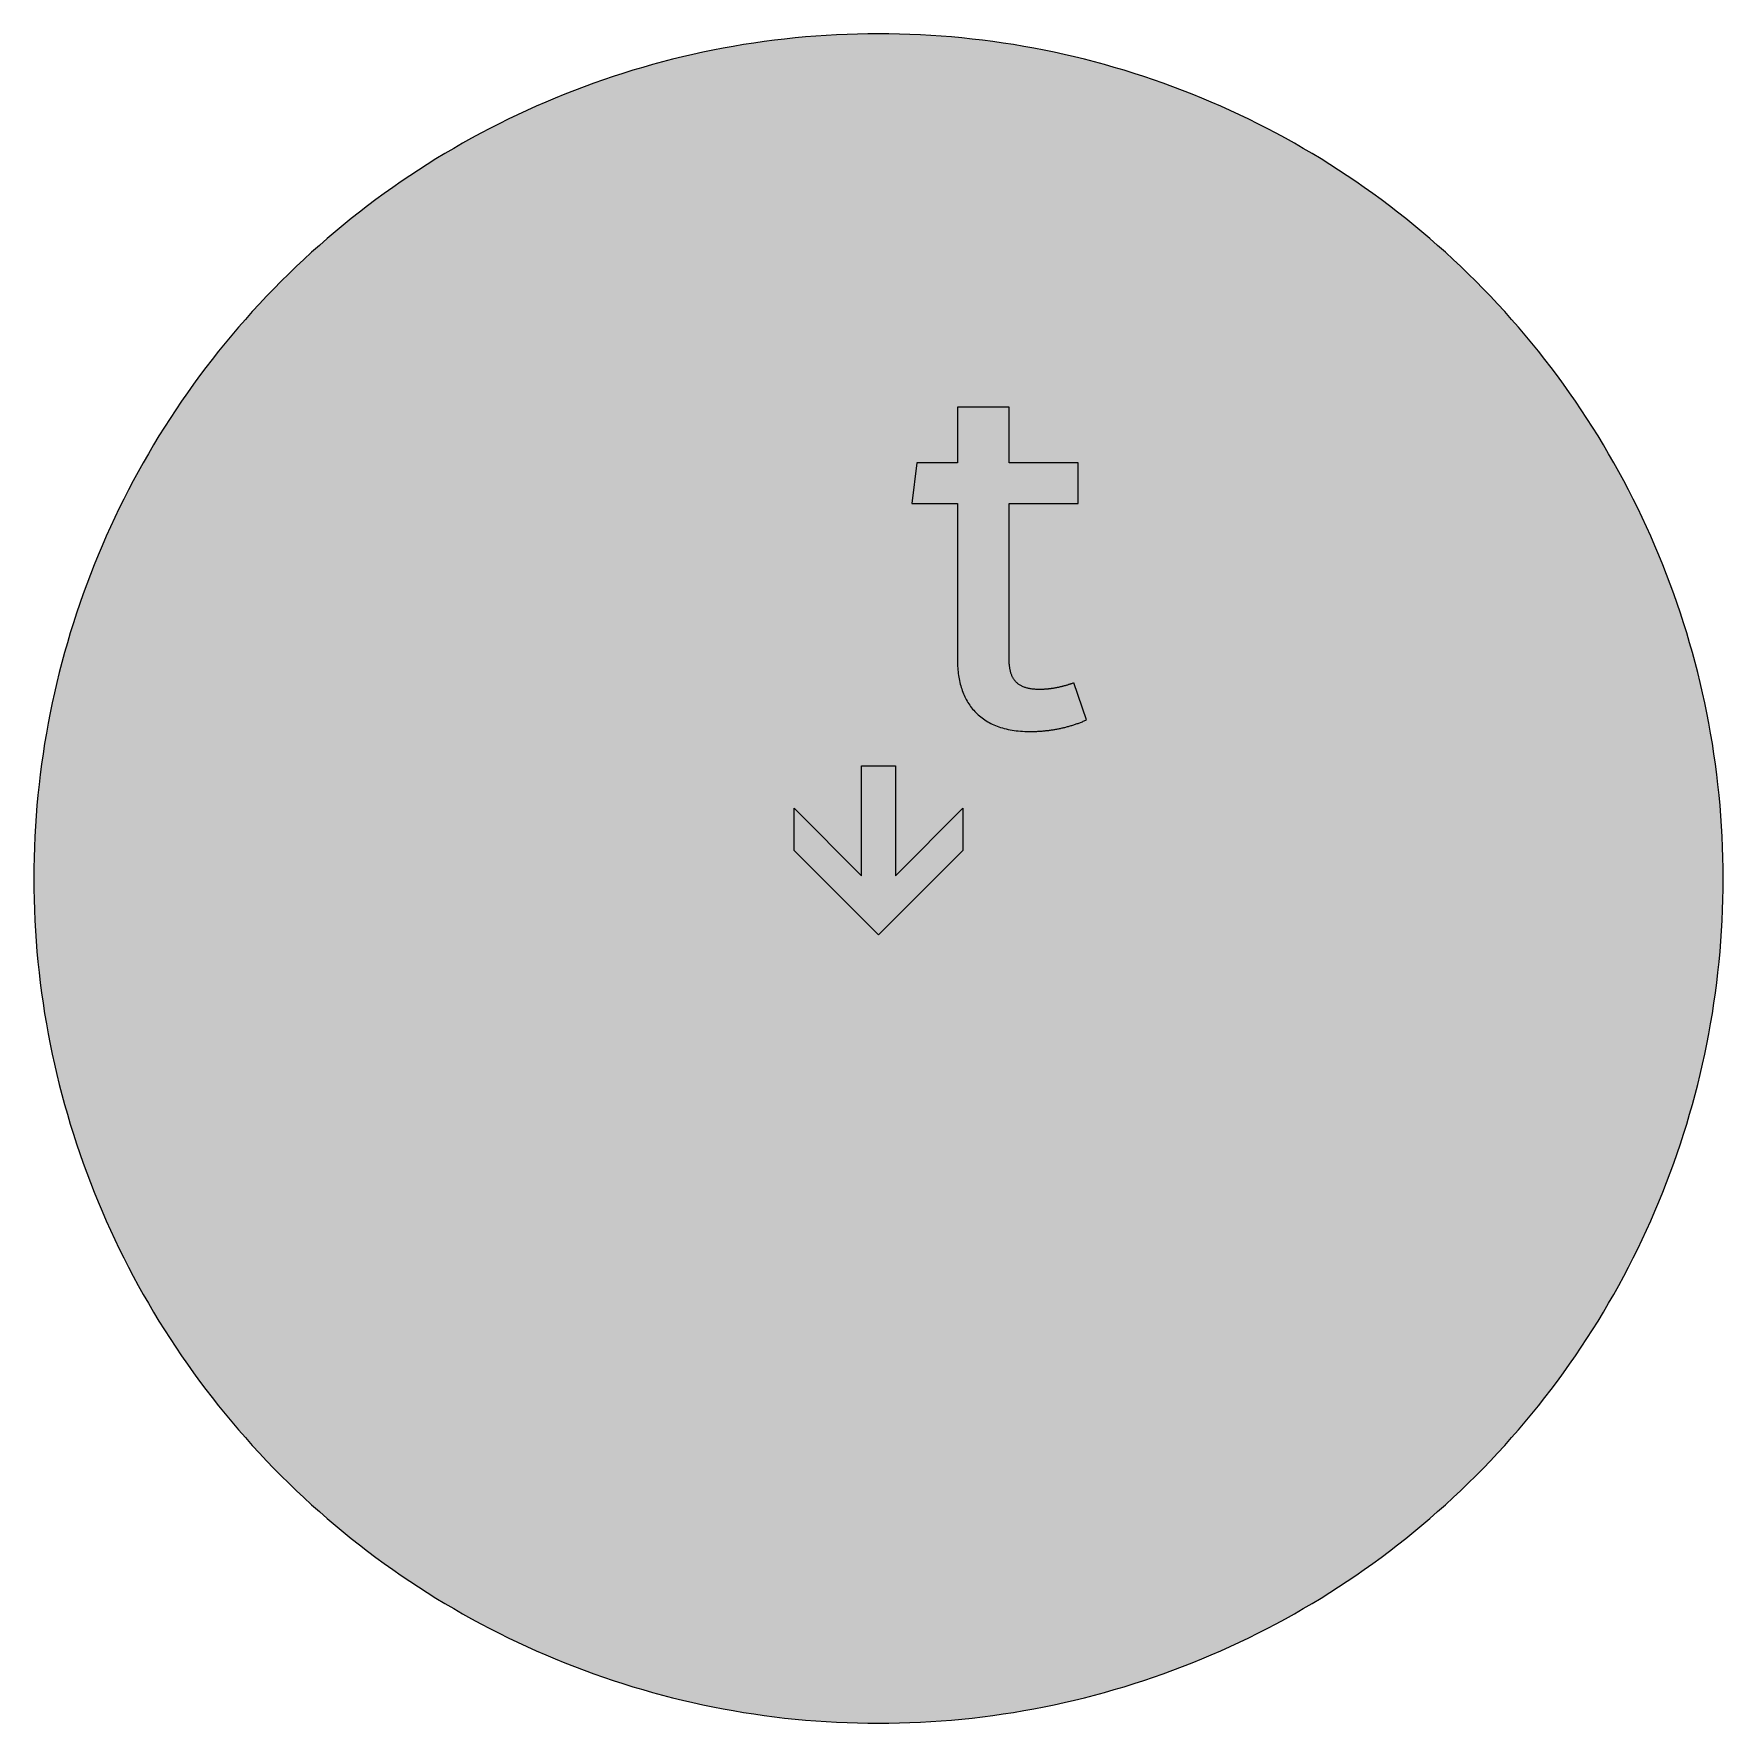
# Model space of a CAD drawing. Header units: millimetres. Extents: x 0 to 212, y 0 to 212.
import ezdxf

# ---------------------------------------------------------------- set-up
doc = ezdxf.new("R2010")
doc.units = ezdxf.units.MM

msp = doc.modelspace()

# ---------------------------------------------------------------- hatches: boundary and pattern name
for color, points in [(254, [(211.7189, 105.8869), (211.709, 107.2007), (211.6861, 108.5139), (211.6455, 109.8245), (211.5871, 111.1326), (211.5134, 112.4407), (211.4245, 113.7437), (211.3204, 115.0468), (211.201, 116.3447), (211.0638, 117.6426), (210.9114, 118.9355), (210.7413, 120.2258), (210.5584, 121.5136), (210.3577, 122.7988), (210.1418, 124.079), (209.9107, 125.3566), (209.6643, 126.6292), (209.4027, 127.8992), (209.1258, 129.1641), (208.8337, 130.4239), (208.5264, 131.6812), (208.2038, 132.936), (207.866, 134.1831), (207.5104, 135.4277), (207.1421, 136.6647), (206.7611, 137.8991), (206.3623, 139.1285), (205.9483, 140.3502), (205.5216, 141.5694), (205.0771, 142.781), (204.6199, 143.9901), (204.1474, 145.1915), (203.6623, 146.3853), (203.1619, 147.574), (202.6463, 148.7576), (202.1154, 149.9362), (201.5693, 151.1046), (201.0105, 152.2705), (200.439, 153.4262), (199.8523, 154.5768), (199.2503, 155.7198), (198.6356, 156.8577), (198.0057, 157.9855), (197.3605, 159.1081), (196.7052, 160.2232), (196.0321, 161.3281), (195.3489, 162.4279), (194.6504, 163.5176), (193.9366, 164.6022), (193.2102, 165.6766), (192.471, 166.7434), (191.7167, 167.8), (190.9521, 168.849), (190.1698, 169.8904), (189.3773, 170.9217), (188.5696, 171.9428), (187.7517, 172.9562), (186.9161, 173.9621), (186.0702, 174.9552), (185.2117, 175.9407), (184.338, 176.9161), (183.454, 177.8838), (182.5549, 178.8389), (181.643, 179.7837), (180.721, 180.7185), (179.7837, 181.643), (178.8389, 182.5549), (177.8838, 183.454), (176.9161, 184.338), (175.9407, 185.2117), (174.9552, 186.0702), (173.9621, 186.9161), (172.9562, 187.7492), (171.9428, 188.5696), (170.9217, 189.3773), (169.8904, 190.1698), (168.849, 190.9496), (167.8, 191.7167), (166.7408, 192.471), (165.6766, 193.2102), (164.6022, 193.9366), (163.5176, 194.6504), (162.4279, 195.3489), (161.3281, 196.0321), (160.2232, 196.7052), (159.1081, 197.3631), (157.9855, 198.0057), (156.8577, 198.6356), (155.7198, 199.2503), (154.5768, 199.8523), (153.4262, 200.439), (152.2705, 201.0131), (151.1046, 201.5719), (149.9362, 202.1154), (148.7576, 202.6463), (147.574, 203.1619), (146.3853, 203.6623), (145.1889, 204.15), (143.9875, 204.6199), (142.781, 205.0796), (141.5694, 205.5216), (140.3502, 205.9483), (139.1285, 206.3623), (137.8991, 206.7611), (136.6647, 207.1446), (135.4252, 207.5129), (134.1831, 207.866), (132.9334, 208.2038), (131.6812, 208.5264), (130.4239, 208.8337), (129.1641, 209.1284), (127.8966, 209.4052), (126.6292, 209.6668), (125.3541, 209.9132), (124.0765, 210.1444), (122.7963, 210.3603), (121.5136, 210.5584), (120.2258, 210.7438), (118.9355, 210.9114), (117.6401, 211.0638), (116.3447, 211.201), (115.0468, 211.3229), (113.7437, 211.4271), (112.4382, 211.516), (111.1326, 211.5896), (109.8245, 211.6455), (108.5113, 211.6861), (107.1982, 211.7115), (105.885, 211.7192), (104.5693, 211.7115), (103.2561, 211.6861), (101.9454, 211.6455), (100.6373, 211.5896), (99.3292, 211.516), (98.0262, 211.4271), (96.7232, 211.3229), (95.4253, 211.201), (94.1273, 211.0638), (92.8345, 210.9114), (91.5441, 210.7438), (90.2564, 210.5584), (88.9711, 210.3603), (87.691, 210.1444), (86.4133, 209.9132), (85.1408, 209.6668), (83.8708, 209.4052), (82.6059, 209.1284), (81.346, 208.8337), (80.0887, 208.5264), (78.834, 208.2038), (77.5868, 207.866), (76.3422, 207.5129), (75.1053, 207.1446), (73.8708, 206.7611), (72.6415, 206.3623), (71.4197, 205.9483), (70.2005, 205.5216), (68.9889, 205.0796), (67.7799, 204.6199), (66.5785, 204.15), (65.3847, 203.6623), (64.196, 203.1619), (63.0123, 202.6463), (61.8338, 202.1154), (60.6628, 201.5719), (59.4995, 201.0131), (58.3438, 200.439), (57.1932, 199.8523), (56.0502, 199.2503), (54.9123, 198.6356), (53.7845, 198.0057), (52.6618, 197.3631), (51.5468, 196.7052), (50.4419, 196.0321), (49.342, 195.3489), (48.2524, 194.6504), (47.1678, 193.9366), (46.0934, 193.2102), (45.0266, 192.471), (43.9699, 191.7167), (42.9209, 190.9496), (41.8795, 190.1698), (40.8483, 189.3773), (39.8272, 188.5696), (38.8137, 187.7492), (37.8079, 186.9161), (36.8148, 186.0702), (35.8292, 185.2117), (34.8539, 184.338), (33.8861, 183.454), (32.9311, 182.5549), (31.9862, 181.643), (31.049, 180.7185), (30.1269, 179.7837), (29.2151, 178.8389), (28.3159, 177.8838), (27.432, 176.9161), (26.5582, 175.9407), (25.6997, 174.9552), (24.8539, 173.9621), (24.0208, 172.9562), (23.2004, 171.9428), (22.3926, 170.9217), (21.6002, 169.8904), (20.8204, 168.849), (20.0533, 167.8), (19.2989, 166.7434), (18.5598, 165.6766), (17.8333, 164.6022), (17.1196, 163.5176), (16.4211, 162.4279), (15.7378, 161.3281), (15.0647, 160.2232), (14.4069, 159.1081), (13.7643, 157.9855), (13.1343, 156.8577), (12.5197, 155.7198), (11.9177, 154.5768), (11.3309, 153.4262), (10.7569, 152.2705), (10.1981, 151.1046), (9.6545, 149.9362), (9.1237, 148.7576), (8.6081, 147.574), (8.1077, 146.3853), (7.62, 145.1915), (7.1501, 143.9901), (6.6904, 142.781), (6.2484, 141.5694), (5.8217, 140.3502), (5.4077, 139.1285), (5.0089, 137.8991), (4.6253, 136.6647), (4.257, 135.4277), (3.904, 134.1831), (3.5662, 132.936), (3.2436, 131.6812), (2.9362, 130.4239), (2.6416, 129.1641), (2.3647, 127.8992), (2.1031, 126.6292), (1.8567, 125.3566), (1.6256, 124.079), (1.4097, 122.7988), (1.2116, 121.5136), (1.0262, 120.2258), (0.8585, 118.9355), (0.7061, 117.6426), (0.569, 116.3447), (0.447, 115.0468), (0.3429, 113.7437), (0.254, 112.4407), (0.1803, 111.1326), (0.1245, 109.8245), (0.0838, 108.5139), (0.0584, 107.2007), (0.0508, 105.885), (0.0584, 104.5718), (0.0838, 103.2586), (0.1245, 101.9454), (0.1803, 100.6373), (0.254, 99.3318), (0.3429, 98.0262), (0.447, 96.7232), (0.569, 95.4253), (0.7061, 94.1299), (0.8585, 92.8345), (1.0262, 91.5441), (1.2116, 90.2564), (1.4097, 88.9737), (1.6256, 87.6935), (1.8567, 86.4159), (2.1031, 85.1408), (2.3647, 83.8733), (2.6416, 82.6059), (2.9362, 81.346), (3.2436, 80.0887), (3.5662, 78.8365), (3.904, 77.5868), (4.257, 76.3448), (4.6253, 75.1053), (5.0089, 73.8708), (5.4077, 72.6415), (5.8217, 71.4197), (6.2484, 70.2005), (6.6904, 68.9889), (7.1501, 67.7824), (7.62, 66.581), (8.1077, 65.3847), (8.6081, 64.196), (9.1237, 63.0123), (9.6545, 61.8338), (10.1981, 60.6654), (10.7569, 59.4995), (11.3309, 58.3438), (11.9177, 57.1932), (12.5197, 56.0502), (13.1343, 54.9123), (13.7643, 53.7845), (14.4069, 52.6618), (15.0647, 51.5468), (15.7378, 50.4419), (16.4211, 49.342), (17.1196, 48.2524), (17.8333, 47.1678), (18.5598, 46.0934), (19.2989, 45.0291), (20.0533, 43.9699), (20.8204, 42.9209), (21.6002, 41.8795), (22.3926, 40.8483), (23.2004, 39.8272), (24.0208, 38.8137), (24.8539, 37.8079), (25.6997, 36.8148), (26.5582, 35.8292), (27.432, 34.8539), (28.3159, 33.8861), (29.2151, 32.9311), (30.1269, 31.9862), (31.049, 31.049), (31.9862, 30.1269), (32.9311, 29.2151), (33.8861, 28.3159), (34.8539, 27.432), (35.8292, 26.5582), (36.8148, 25.6997), (37.8079, 24.8539), (38.8137, 24.0182), (39.8272, 23.2004), (40.8483, 22.3926), (41.8795, 21.6002), (42.9209, 20.8178), (43.9699, 20.0533), (45.0266, 19.2989), (46.0934, 18.5598), (47.1678, 17.8333), (48.2524, 17.1196), (49.342, 16.4211), (50.4419, 15.7378), (51.5468, 15.0647), (52.6618, 14.4094), (53.7845, 13.7643), (54.9123, 13.1343), (56.0502, 12.5197), (57.1932, 11.9177), (58.3438, 11.3309), (59.4995, 10.7594), (60.6628, 10.2006), (61.8338, 9.6545), (63.0123, 9.1237), (64.196, 8.6081), (65.3847, 8.1077), (66.5785, 7.6225), (67.7799, 7.1501), (68.9889, 6.6929), (70.2005, 6.2484), (71.4197, 5.8217), (72.6415, 5.4077), (73.8708, 5.0089), (75.1053, 4.6279), (76.3422, 4.2596), (77.5868, 3.904), (78.834, 3.5662), (80.0887, 3.2436), (81.346, 2.9362), (82.6059, 2.6441), (83.8708, 2.3673), (85.1408, 2.1057), (86.4133, 1.8593), (87.691, 1.6281), (88.9711, 1.4122), (90.2564, 1.2116), (91.5441, 1.0287), (92.8345, 0.8585), (94.1273, 0.7061), (95.4253, 0.569), (96.7232, 0.4496), (98.0262, 0.3454), (99.3292, 0.2565), (100.6373, 0.1829), (101.9454, 0.1245), (103.2561, 0.0838), (104.5693, 0.061), (105.885, 0.0533), (107.1982, 0.061), (108.5113, 0.0838), (109.8245, 0.1245), (111.1326, 0.1829), (112.4382, 0.2565), (113.7437, 0.3454), (115.0468, 0.4496), (116.3447, 0.569), (117.6401, 0.7061), (118.9355, 0.8585), (120.2258, 1.0287), (121.5136, 1.2116), (122.7963, 1.4122), (124.0765, 1.6281), (125.3541, 1.8593), (126.6292, 2.1057), (127.8966, 2.3673), (129.1641, 2.6441), (130.4239, 2.9362), (131.6812, 3.2436), (132.9334, 3.5662), (134.1831, 3.904), (135.4252, 4.2596), (136.6647, 4.6279), (137.8991, 5.0089), (139.1285, 5.4077), (140.3502, 5.8217), (141.5694, 6.2484), (142.781, 6.6929), (143.9875, 7.1501), (145.1889, 7.6225), (146.3853, 8.1077), (147.574, 8.6081), (148.7576, 9.1237), (149.9362, 9.6545), (151.1046, 10.2006), (152.2705, 10.7594), (153.4262, 11.3309), (154.5768, 11.9177), (155.7198, 12.5197), (156.8577, 13.1343), (157.9855, 13.7643), (159.1081, 14.4094), (160.2232, 15.0647), (161.3281, 15.7378), (162.4279, 16.4211), (163.5176, 17.1196), (164.6022, 17.8333), (165.6766, 18.5598), (166.7408, 19.2989), (167.8, 20.0533), (168.849, 20.8178), (169.8904, 21.6002), (170.9217, 22.3926), (171.9428, 23.2004), (172.9562, 24.0182), (173.9621, 24.8539), (174.9552, 25.6997), (175.9407, 26.5582), (176.9161, 27.432), (177.8838, 28.3159), (178.8389, 29.2151), (179.7837, 30.1269), (180.721, 31.049), (181.643, 31.9862), (182.5549, 32.9311), (183.454, 33.8861), (184.338, 34.8539), (185.2117, 35.8292), (186.0702, 36.8148), (186.9161, 37.8079), (187.7517, 38.8137), (188.5696, 39.8272), (189.3773, 40.8483), (190.1698, 41.8795), (190.9521, 42.9209), (191.7167, 43.9699), (192.471, 45.0291), (193.2102, 46.0934), (193.9366, 47.1678), (194.6504, 48.2524), (195.3489, 49.342), (196.0321, 50.4419), (196.7052, 51.5468), (197.3605, 52.6618), (198.0057, 53.7845), (198.6356, 54.9123), (199.2503, 56.0502), (199.8523, 57.1932), (200.439, 58.3438), (201.0105, 59.4995), (201.5693, 60.6654), (202.1154, 61.8338), (202.6463, 63.0123), (203.1619, 64.196), (203.6623, 65.3847), (204.1474, 66.581), (204.6199, 67.7824), (205.0771, 68.9889), (205.5216, 70.2005), (205.9483, 71.4197), (206.3623, 72.6415), (206.7611, 73.8708), (207.1421, 75.1053), (207.5104, 76.3448), (207.866, 77.5868), (208.2038, 78.8365), (208.5264, 80.0887), (208.8337, 81.346), (209.1258, 82.6059), (209.4027, 83.8733), (209.6643, 85.1408), (209.9107, 86.4159), (210.1418, 87.6935), (210.3577, 88.9737), (210.5584, 90.2564), (210.7413, 91.5441), (210.9114, 92.8345), (211.0638, 94.1299), (211.201, 95.4253), (211.3204, 96.7232), (211.4245, 98.0262), (211.5134, 99.3318), (211.5871, 100.6373), (211.6455, 101.9454), (211.6861, 103.2586), (211.709, 104.5718), (211.7166, 105.885)]), (59, [(115.7746, 133.1912), (115.7757, 132.9487), (115.7808, 132.7125), (115.791, 132.4762), (115.8062, 132.2426), (115.824, 132.0114), (115.8469, 131.7828), (115.8748, 131.5568), (115.9053, 131.3307), (115.9408, 131.1097), (115.9815, 130.8913), (116.0247, 130.6728), (116.0729, 130.4595), (116.1237, 130.2487), (116.1821, 130.0404), (116.2431, 129.8346), (116.3066, 129.6314), (116.3777, 129.4308), (116.4514, 129.2352), (116.5276, 129.0396), (116.6114, 128.8491), (116.6978, 128.6612), (116.7892, 128.4757), (116.8857, 128.2954), (116.9848, 128.1176), (117.0915, 127.9423), (117.2007, 127.7722), (117.3124, 127.602), (117.4318, 127.4394), (117.5537, 127.2769), (117.6807, 127.1194), (117.8128, 126.967), (117.9474, 126.8171), (118.0897, 126.6698), (118.2345, 126.5276), (118.3843, 126.3904), (118.5393, 126.2558), (118.6967, 126.1237), (118.8618, 125.9967), (119.0295, 125.8748), (119.2022, 125.7579), (119.38, 125.6436), (119.5629, 125.5319), (119.7508, 125.4277), (119.9413, 125.3261), (120.1369, 125.2296), (120.3401, 125.1382), (120.5459, 125.0493), (120.7567, 124.9655), (120.9726, 124.8867), (121.191, 124.8131), (121.4171, 124.7445), (121.6482, 124.681), (121.8819, 124.62), (122.1207, 124.5667), (122.367, 124.5159), (122.616, 124.4702), (122.87, 124.4321), (123.129, 124.3965), (123.3932, 124.3686), (123.6624, 124.3432), (123.9368, 124.3254), (124.2162, 124.3101), (124.5006, 124.3025), (124.7902, 124.3), (124.9045, 124.3), (125.0213, 124.3025), (125.1382, 124.3025), (125.2525, 124.3051), (125.3693, 124.3076), (125.4836, 124.3127), (125.6005, 124.3152), (125.7148, 124.3203), (125.8316, 124.3279), (125.9459, 124.333), (126.0602, 124.3406), (126.1745, 124.3482), (126.2913, 124.3559), (126.4056, 124.366), (126.5199, 124.3762), (126.6342, 124.3863), (126.7485, 124.3965), (126.8628, 124.4092), (126.9771, 124.4219), (127.0914, 124.4346), (127.2057, 124.4473), (127.3175, 124.4625), (127.4318, 124.4778), (127.5461, 124.4956), (127.6604, 124.5108), (127.7722, 124.5286), (127.8865, 124.5464), (127.9982, 124.5667), (128.1125, 124.5845), (128.2243, 124.6073), (128.336, 124.6276), (128.4503, 124.6505), (128.5621, 124.6708), (128.6739, 124.6962), (128.7856, 124.7191), (128.8974, 124.7445), (129.0091, 124.7699), (129.1209, 124.7978), (129.2327, 124.8232), (129.3444, 124.8512), (129.4536, 124.8816), (129.5654, 124.9096), (129.6772, 124.9401), (129.7864, 124.9705), (129.8981, 125.0036), (130.0074, 125.0366), (130.1191, 125.0696), (130.2283, 125.1026), (130.3376, 125.1382), (130.4468, 125.1737), (130.5585, 125.2118), (130.6678, 125.2474), (130.777, 125.2855), (130.8862, 125.3261), (130.9929, 125.3668), (131.1021, 125.4074), (131.2113, 125.4481), (131.318, 125.4887), (131.4272, 125.5319), (131.5364, 125.5776), (131.6431, 125.6208), (131.7498, 125.6665), (131.859, 125.7148), (131.9657, 125.7605), (130.3789, 130.3965), (130.2995, 130.368), (130.2233, 130.3426), (130.1471, 130.3172), (130.0734, 130.2918), (129.9972, 130.2664), (129.9235, 130.2436), (129.8499, 130.2182), (129.7762, 130.1953), (129.7026, 130.1725), (129.6289, 130.1496), (129.5578, 130.1293), (129.4867, 130.1064), (129.413, 130.0861), (129.3419, 130.0658), (129.2733, 130.0455), (129.2022, 130.0251), (129.1311, 130.0074), (129.0625, 129.987), (128.9939, 129.9693), (128.9253, 129.9515), (128.8567, 129.9337), (128.7882, 129.9159), (128.7196, 129.9007), (128.651, 129.8829), (128.5824, 129.8677), (128.5164, 129.8524), (128.4478, 129.8372), (128.3818, 129.8219), (128.3157, 129.8092), (128.2497, 129.7965), (128.1811, 129.7813), (128.1151, 129.7686), (128.049, 129.7559), (127.983, 129.7457), (127.9169, 129.733), (127.8509, 129.7229), (127.7874, 129.7102), (127.7214, 129.7), (127.6553, 129.6899), (127.5893, 129.6822), (127.5232, 129.6721), (127.4597, 129.6645), (127.3937, 129.6543), (127.3277, 129.6467), (127.2616, 129.6391), (127.1956, 129.634), (127.1321, 129.6264), (127.066, 129.6187), (127, 129.6137), (126.934, 129.6086), (126.8679, 129.6035), (126.8019, 129.5984), (126.7358, 129.5933), (126.6698, 129.5908), (126.6038, 129.5857), (126.5377, 129.5832), (126.4691, 129.5806), (126.4031, 129.5781), (126.3371, 129.5756), (126.2685, 129.573), (126.1999, 129.573), (126.1339, 129.573), (126.0653, 129.5705), (125.9967, 129.5705), (125.8646, 129.573), (125.7351, 129.5756), (125.6081, 129.5806), (125.4836, 129.5883), (125.3617, 129.5959), (125.2449, 129.6086), (125.128, 129.6213), (125.0163, 129.6365), (124.9045, 129.6543), (124.7978, 129.6721), (124.6911, 129.6924), (124.5895, 129.7153), (124.4905, 129.7407), (124.394, 129.7686), (124.2974, 129.7965), (124.206, 129.827), (124.1171, 129.86), (124.0282, 129.8956), (123.9444, 129.9312), (123.8606, 129.9693), (123.7818, 130.0099), (123.7031, 130.0531), (123.6294, 130.0963), (123.5558, 130.1445), (123.4846, 130.1902), (123.4161, 130.241), (123.35, 130.2918), (123.2865, 130.3452), (123.223, 130.4011), (123.1646, 130.4595), (123.1062, 130.5179), (123.0528, 130.5789), (122.9995, 130.6424), (122.9462, 130.7059), (122.8979, 130.7719), (122.8496, 130.8405), (122.8065, 130.9091), (122.7633, 130.9827), (122.7201, 131.0538), (122.682, 131.13), (122.6439, 131.2062), (122.6083, 131.285), (122.5753, 131.3663), (122.5423, 131.4475), (122.5144, 131.5314), (122.4839, 131.6177), (122.4585, 131.7041), (122.4331, 131.793), (122.4102, 131.8844), (122.3899, 131.9759), (122.3696, 132.0698), (122.3518, 132.1664), (122.334, 132.2629), (122.3188, 132.3619), (122.3061, 132.4635), (122.2934, 132.5651), (122.2832, 132.6693), (122.2731, 132.776), (122.268, 132.8826), (122.2604, 132.9919), (122.2553, 133.1036), (122.2527, 133.2154), (122.2502, 133.3271), (122.2502, 133.444), (122.2513, 152.8766), (130.8876, 152.8766), (130.8876, 157.9559), (122.2513, 157.9559), (122.2513, 164.9412), (115.7746, 164.9412), (115.7746, 157.9559), (110.695, 157.9559), (110.0596, 152.8766), (115.7746, 152.8766)]), (59, [(105.8855, 98.8314), (95.3022, 109.4147), (95.3022, 114.7064), (103.7689, 106.2397), (103.7689, 119.9981), (108.0022, 119.9981), (108.0022, 106.2397), (116.4689, 114.7064), (116.4689, 109.4147)])]:
    msp.add_hatch(color=color).paths.add_polyline_path(points)
h = msp.add_hatch(color=22)
edge = h.paths.add_edge_path()
edge.add_line((206.4272, 105.8869), (206.4182, 107.1347))
edge.add_line((206.4182, 107.1347), (206.3953, 108.3818))
edge.add_line((206.3953, 108.3818), (206.3572, 109.6264))
edge.add_line((206.3572, 109.6264), (206.3013, 110.871))
edge.add_line((206.3013, 110.871), (206.2328, 112.1131))
edge.add_line((206.2328, 112.1131), (206.1489, 113.3526))
edge.add_line((206.1489, 113.3526), (206.0499, 114.5896))
edge.add_line((206.0499, 114.5896), (205.933, 115.824))
edge.add_line((205.933, 115.824), (205.8035, 117.0534))
edge.add_line((205.8035, 117.0534), (205.6587, 118.2827))
edge.add_line((205.6587, 118.2827), (205.4987, 119.5095))
edge.add_line((205.4987, 119.5095), (205.3234, 120.7313))
edge.add_line((205.3234, 120.7313), (205.1355, 121.953))
edge.add_line((205.1355, 121.953), (204.9297, 123.1697))
edge.add_line((204.9297, 123.1697), (204.7113, 124.3813))
edge.add_line((204.7113, 124.3813), (204.4776, 125.5928))
edge.add_line((204.4776, 125.5928), (204.2287, 126.7968))
edge.add_line((204.2287, 126.7968), (203.9645, 128.0008))
edge.add_line((203.9645, 128.0008), (203.6877, 129.1971))
edge.add_line((203.6877, 129.1971), (203.393, 130.3934))
edge.add_line((203.393, 130.3934), (203.0882, 131.5822))
edge.add_line((203.0882, 131.5822), (202.7657, 132.7683))
edge.add_line((202.7657, 132.7683), (202.4304, 133.9494))
edge.add_line((202.4304, 133.9494), (202.0799, 135.1255))
edge.add_line((202.0799, 135.1255), (201.7166, 136.2989))
edge.add_line((201.7166, 136.2989), (201.3382, 137.4648))
edge.add_line((201.3382, 137.4648), (200.9445, 138.6281))
edge.add_line((200.9445, 138.6281), (200.5381, 139.7864))
edge.add_line((200.5381, 139.7864), (200.119, 140.937))
edge.add_line((200.119, 140.937), (199.6846, 142.0851))
edge.add_line((199.6846, 142.0851), (199.2351, 143.2255))
edge.add_line((199.2351, 143.2255), (198.7728, 144.3609))
edge.add_line((198.7728, 144.3609), (198.2978, 145.4912))
edge.add_line((198.2978, 145.4912), (197.8076, 146.6139))
edge.add_line((197.8076, 146.6139), (197.3047, 147.734))
edge.add_line((197.3047, 147.734), (196.7865, 148.844))
edge.add_line((196.7865, 148.844), (196.2556, 149.9514))
edge.add_line((196.2556, 149.9514), (195.7121, 151.0513))
edge.add_line((195.7121, 151.0513), (195.1533, 152.1435))
edge.add_line((195.1533, 152.1435), (194.5818, 153.2306))
edge.add_line((194.5818, 153.2306), (193.9976, 154.3101))
edge.add_line((193.9976, 154.3101), (193.4007, 155.382))
edge.add_line((193.4007, 155.382), (192.7885, 156.4462))
edge.add_line((192.7885, 156.4462), (192.1637, 157.5054))
edge.add_line((192.1637, 157.5054), (191.5262, 158.557))
edge.add_line((191.5262, 158.557), (190.8759, 159.6009))
edge.add_line((190.8759, 159.6009), (190.2104, 160.6372))
edge.add_line((190.2104, 160.6372), (189.5348, 161.6659))
edge.add_line((189.5348, 161.6659), (188.8439, 162.687))
edge.add_line((188.8439, 162.687), (188.1429, 163.7005))
edge.add_line((188.1429, 163.7005), (187.4266, 164.7038))
edge.add_line((187.4266, 164.7038), (186.6976, 165.702))
edge.add_line((186.6976, 165.702), (185.9559, 166.69))
edge.add_line((185.9559, 166.69), (185.2041, 167.6705))
edge.add_line((185.2041, 167.6705), (184.437, 168.6408))
edge.add_line((184.437, 168.6408), (183.6572, 169.6034))
edge.add_line((183.6572, 169.6034), (182.8673, 170.5585))
edge.add_line((182.8673, 170.5585), (182.0621, 171.5033))
edge.add_line((182.0621, 171.5033), (181.2468, 172.4381))
edge.add_line((181.2468, 172.4381), (180.4162, 173.3652))
edge.add_line((180.4162, 173.3652), (179.5755, 174.2846))
edge.add_line((179.5755, 174.2846), (178.722, 175.1914))
edge.add_line((178.722, 175.1914), (177.8559, 176.0906))
edge.add_line((177.8559, 176.0906), (176.9796, 176.9796))
edge.add_line((176.9796, 176.9796), (176.0906, 177.8559))
edge.add_line((176.0906, 177.8559), (175.1914, 178.722))
edge.add_line((175.1914, 178.722), (174.2846, 179.5755))
edge.add_line((174.2846, 179.5755), (173.3652, 180.4162))
edge.add_line((173.3652, 180.4162), (172.4381, 181.2442))
edge.add_line((172.4381, 181.2442), (171.5033, 182.0621))
edge.add_line((171.5033, 182.0621), (170.5585, 182.8648))
edge.add_line((170.5585, 182.8648), (169.6034, 183.6572))
edge.add_line((169.6034, 183.6572), (168.6408, 184.437))
edge.add_line((168.6408, 184.437), (167.6705, 185.2041))
edge.add_line((167.6705, 185.2041), (166.69, 185.9559))
edge.add_line((166.69, 185.9559), (165.702, 186.6976))
edge.add_line((165.702, 186.6976), (164.7038, 187.4266))
edge.add_line((164.7038, 187.4266), (163.7005, 188.1429))
edge.add_line((163.7005, 188.1429), (162.687, 188.8439))
edge.add_line((162.687, 188.8439), (161.6659, 189.5348))
edge.add_line((161.6659, 189.5348), (160.6372, 190.2104))
edge.add_line((160.6372, 190.2104), (159.6009, 190.8759))
edge.add_line((159.6009, 190.8759), (158.557, 191.5262))
edge.add_line((158.557, 191.5262), (157.5054, 192.1637))
edge.add_line((157.5054, 192.1637), (156.4462, 192.7885))
edge.add_line((156.4462, 192.7885), (155.382, 193.4007))
edge.add_line((155.382, 193.4007), (154.3075, 193.9976))
edge.add_line((154.3075, 193.9976), (153.228, 194.5818))
edge.add_line((153.228, 194.5818), (152.1435, 195.1533))
edge.add_line((152.1435, 195.1533), (151.0487, 195.7121))
edge.add_line((151.0487, 195.7121), (149.9514, 196.2556))
edge.add_line((149.9514, 196.2556), (148.844, 196.7865))
edge.add_line((148.844, 196.7865), (147.734, 197.3047))
edge.add_line((147.734, 197.3047), (146.6139, 197.8076))
edge.add_line((146.6139, 197.8076), (145.4912, 198.2978))
edge.add_line((145.4912, 198.2978), (144.3609, 198.7728))
edge.add_line((144.3609, 198.7728), (143.2255, 199.2351))
edge.add_line((143.2255, 199.2351), (142.0825, 199.6846))
edge.add_line((142.0825, 199.6846), (140.937, 200.119))
edge.add_line((140.937, 200.119), (139.7838, 200.5406))
edge.add_line((139.7838, 200.5406), (138.6281, 200.947))
edge.add_line((138.6281, 200.947), (137.4648, 201.3382))
edge.add_line((137.4648, 201.3382), (136.2989, 201.7166))
edge.add_line((136.2989, 201.7166), (135.1255, 202.0824))
edge.add_line((135.1255, 202.0824), (133.9494, 202.4304))
edge.add_line((133.9494, 202.4304), (132.7683, 202.7657))
edge.add_line((132.7683, 202.7657), (131.5822, 203.0882))
edge.add_line((131.5822, 203.0882), (130.3909, 203.3956))
edge.add_line((130.3909, 203.3956), (129.1971, 203.6877))
edge.add_line((129.1971, 203.6877), (127.9982, 203.9645))
edge.add_line((127.9982, 203.9645), (126.7968, 204.2287))
edge.add_line((126.7968, 204.2287), (125.5903, 204.4776))
edge.add_line((125.5903, 204.4776), (124.3813, 204.7113))
edge.add_line((124.3813, 204.7113), (123.1671, 204.9323))
edge.add_line((123.1671, 204.9323), (121.9505, 205.1355))
edge.add_line((121.9505, 205.1355), (120.7313, 205.326))
edge.add_line((120.7313, 205.326), (119.5095, 205.5012))
edge.add_line((119.5095, 205.5012), (118.2827, 205.6613))
edge.add_line((118.2827, 205.6613), (117.0534, 205.806))
edge.add_line((117.0534, 205.806), (115.8215, 205.9356))
edge.add_line((115.8215, 205.9356), (114.587, 206.0499))
edge.add_line((114.587, 206.0499), (113.35, 206.1489))
edge.add_line((113.35, 206.1489), (112.1105, 206.2353))
edge.add_line((112.1105, 206.2353), (110.871, 206.3039))
edge.add_line((110.871, 206.3039), (109.6264, 206.3572))
edge.add_line((109.6264, 206.3572), (108.3818, 206.3953))
edge.add_line((108.3818, 206.3953), (107.1347, 206.4207))
edge.add_line((107.1347, 206.4207), (105.885, 206.4283))
edge.add_line((105.885, 206.4283), (104.6353, 206.4207))
edge.add_line((104.6353, 206.4207), (103.3882, 206.3953))
edge.add_line((103.3882, 206.3953), (102.1436, 206.3572))
edge.add_line((102.1436, 206.3572), (100.899, 206.3039))
edge.add_line((100.899, 206.3039), (99.6569, 206.2353))
edge.add_line((99.6569, 206.2353), (98.4174, 206.1489))
edge.add_line((98.4174, 206.1489), (97.1804, 206.0499))
edge.add_line((97.1804, 206.0499), (95.946, 205.9356))
edge.add_line((95.946, 205.9356), (94.7166, 205.806))
edge.add_line((94.7166, 205.806), (93.4872, 205.6613))
edge.add_line((93.4872, 205.6613), (92.2604, 205.5012))
edge.add_line((92.2604, 205.5012), (91.0387, 205.326))
edge.add_line((91.0387, 205.326), (89.8169, 205.1355))
edge.add_line((89.8169, 205.1355), (88.6003, 204.9323))
edge.add_line((88.6003, 204.9323), (87.3887, 204.7113))
edge.add_line((87.3887, 204.7113), (86.1771, 204.4776))
edge.add_line((86.1771, 204.4776), (84.9732, 204.2287))
edge.add_line((84.9732, 204.2287), (83.7692, 203.9645))
edge.add_line((83.7692, 203.9645), (82.5729, 203.6877))
edge.add_line((82.5729, 203.6877), (81.3765, 203.3956))
edge.add_line((81.3765, 203.3956), (80.1878, 203.0882))
edge.add_line((80.1878, 203.0882), (79.0016, 202.7657))
edge.add_line((79.0016, 202.7657), (77.8205, 202.4304))
edge.add_line((77.8205, 202.4304), (76.6445, 202.0824))
edge.add_line((76.6445, 202.0824), (75.471, 201.7166))
edge.add_line((75.471, 201.7166), (74.3052, 201.3382))
edge.add_line((74.3052, 201.3382), (73.1418, 200.947))
edge.add_line((73.1418, 200.947), (71.9836, 200.5406))
edge.add_line((71.9836, 200.5406), (70.833, 200.119))
edge.add_line((70.833, 200.119), (69.6849, 199.6846))
edge.add_line((69.6849, 199.6846), (68.5444, 199.2351))
edge.add_line((68.5444, 199.2351), (67.4091, 198.7728))
edge.add_line((67.4091, 198.7728), (66.2788, 198.2978))
edge.add_line((66.2788, 198.2978), (65.1561, 197.8076))
edge.add_line((65.1561, 197.8076), (64.0359, 197.3047))
edge.add_line((64.0359, 197.3047), (62.926, 196.7865))
edge.add_line((62.926, 196.7865), (61.8185, 196.2556))
edge.add_line((61.8185, 196.2556), (60.7187, 195.7121))
edge.add_line((60.7187, 195.7121), (59.6265, 195.1533))
edge.add_line((59.6265, 195.1533), (58.5394, 194.5818))
edge.add_line((58.5394, 194.5818), (57.4599, 193.9976))
edge.add_line((57.4599, 193.9976), (56.388, 193.4007))
edge.add_line((56.388, 193.4007), (55.3237, 192.7885))
edge.add_line((55.3237, 192.7885), (54.2646, 192.1637))
edge.add_line((54.2646, 192.1637), (53.213, 191.5262))
edge.add_line((53.213, 191.5262), (52.1691, 190.8759))
edge.add_line((52.1691, 190.8759), (51.1327, 190.2104))
edge.add_line((51.1327, 190.2104), (50.104, 189.5348))
edge.add_line((50.104, 189.5348), (49.083, 188.8439))
edge.add_line((49.083, 188.8439), (48.0695, 188.1429))
edge.add_line((48.0695, 188.1429), (47.0662, 187.4266))
edge.add_line((47.0662, 187.4266), (46.068, 186.6976))
edge.add_line((46.068, 186.6976), (45.0799, 185.9559))
edge.add_line((45.0799, 185.9559), (44.0995, 185.2041))
edge.add_line((44.0995, 185.2041), (43.1292, 184.437))
edge.add_line((43.1292, 184.437), (42.1665, 183.6572))
edge.add_line((42.1665, 183.6572), (41.2115, 182.8648))
edge.add_line((41.2115, 182.8648), (40.2666, 182.0621))
edge.add_line((40.2666, 182.0621), (39.3319, 181.2442))
edge.add_line((39.3319, 181.2442), (38.4048, 180.4162))
edge.add_line((38.4048, 180.4162), (37.4853, 179.5755))
edge.add_line((37.4853, 179.5755), (36.5785, 178.722))
edge.add_line((36.5785, 178.722), (35.6794, 177.8559))
edge.add_line((35.6794, 177.8559), (34.7904, 176.9796))
edge.add_line((34.7904, 176.9796), (33.9141, 176.0906))
edge.add_line((33.9141, 176.0906), (33.0479, 175.1914))
edge.add_line((33.0479, 175.1914), (32.1945, 174.2846))
edge.add_line((32.1945, 174.2846), (31.3538, 173.3652))
edge.add_line((31.3538, 173.3652), (30.5257, 172.4381))
edge.add_line((30.5257, 172.4381), (29.7078, 171.5033))
edge.add_line((29.7078, 171.5033), (28.9052, 170.5585))
edge.add_line((28.9052, 170.5585), (28.1127, 169.6034))
edge.add_line((28.1127, 169.6034), (27.3329, 168.6408))
edge.add_line((27.3329, 168.6408), (26.5659, 167.6705))
edge.add_line((26.5659, 167.6705), (25.814, 166.69))
edge.add_line((25.814, 166.69), (25.0723, 165.702))
edge.add_line((25.0723, 165.702), (24.3434, 164.7038))
edge.add_line((24.3434, 164.7038), (23.6271, 163.7005))
edge.add_line((23.6271, 163.7005), (22.926, 162.687))
edge.add_line((22.926, 162.687), (22.2352, 161.6659))
edge.add_line((22.2352, 161.6659), (21.5595, 160.6372))
edge.add_line((21.5595, 160.6372), (20.894, 159.6009))
edge.add_line((20.894, 159.6009), (20.2438, 158.557))
edge.add_line((20.2438, 158.557), (19.6063, 157.5054))
edge.add_line((19.6063, 157.5054), (18.9814, 156.4462))
edge.add_line((18.9814, 156.4462), (18.3693, 155.382))
edge.add_line((18.3693, 155.382), (17.7724, 154.3101))
edge.add_line((17.7724, 154.3101), (17.1882, 153.2306))
edge.add_line((17.1882, 153.2306), (16.6167, 152.1435))
edge.add_line((16.6167, 152.1435), (16.0579, 151.0513))
edge.add_line((16.0579, 151.0513), (15.5143, 149.9514))
edge.add_line((15.5143, 149.9514), (14.9835, 148.844))
edge.add_line((14.9835, 148.844), (14.4653, 147.734))
edge.add_line((14.4653, 147.734), (13.9624, 146.6139))
edge.add_line((13.9624, 146.6139), (13.4722, 145.4912))
edge.add_line((13.4722, 145.4912), (12.9972, 144.3609))
edge.add_line((12.9972, 144.3609), (12.5349, 143.2255))
edge.add_line((12.5349, 143.2255), (12.0853, 142.0851))
edge.add_line((12.0853, 142.0851), (11.651, 140.937))
edge.add_line((11.651, 140.937), (11.2293, 139.7864))
edge.add_line((11.2293, 139.7864), (10.8229, 138.6281))
edge.add_line((10.8229, 138.6281), (10.4318, 137.4648))
edge.add_line((10.4318, 137.4648), (10.0533, 136.2989))
edge.add_line((10.0533, 136.2989), (9.6876, 135.1255))
edge.add_line((9.6876, 135.1255), (9.3396, 133.9494))
edge.add_line((9.3396, 133.9494), (9.0043, 132.7683))
edge.add_line((9.0043, 132.7683), (8.6817, 131.5822))
edge.add_line((8.6817, 131.5822), (8.3744, 130.3934))
edge.add_line((8.3744, 130.3934), (8.0823, 129.1971))
edge.add_line((8.0823, 129.1971), (7.8054, 128.0008))
edge.add_line((7.8054, 128.0008), (7.5413, 126.7968))
edge.add_line((7.5413, 126.7968), (7.2923, 125.5928))
edge.add_line((7.2923, 125.5928), (7.0587, 124.3813))
edge.add_line((7.0587, 124.3813), (6.8377, 123.1697))
edge.add_line((6.8377, 123.1697), (6.6345, 121.953))
edge.add_line((6.6345, 121.953), (6.444, 120.7313))
edge.add_line((6.444, 120.7313), (6.2687, 119.5095))
edge.add_line((6.2687, 119.5095), (6.1087, 118.2827))
edge.add_line((6.1087, 118.2827), (5.9639, 117.0534))
edge.add_line((5.9639, 117.0534), (5.8344, 115.824))
edge.add_line((5.8344, 115.824), (5.7201, 114.5896))
edge.add_line((5.7201, 114.5896), (5.621, 113.3526))
edge.add_line((5.621, 113.3526), (5.5347, 112.1131))
edge.add_line((5.5347, 112.1131), (5.4661, 110.871))
edge.add_line((5.4661, 110.871), (5.4127, 109.6264))
edge.add_line((5.4127, 109.6264), (5.3746, 108.3818))
edge.add_line((5.3746, 108.3818), (5.3492, 107.1347))
edge.add_line((5.3492, 107.1347), (5.3416, 105.885))
edge.add_line((5.3416, 105.885), (5.3492, 104.6353))
edge.add_line((5.3492, 104.6353), (5.3746, 103.3882))
edge.add_line((5.3746, 103.3882), (5.4127, 102.1436))
edge.add_line((5.4127, 102.1436), (5.4661, 100.899))
edge.add_line((5.4661, 100.899), (5.5347, 99.6594))
edge.add_line((5.5347, 99.6594), (5.621, 98.4199))
edge.add_line((5.621, 98.4199), (5.7201, 97.1829))
edge.add_line((5.7201, 97.1829), (5.8344, 95.9485))
edge.add_line((5.8344, 95.9485), (5.9639, 94.7166))
edge.add_line((5.9639, 94.7166), (6.1087, 93.4872))
edge.add_line((6.1087, 93.4872), (6.2687, 92.2604))
edge.add_line((6.2687, 92.2604), (6.444, 91.0387))
edge.add_line((6.444, 91.0387), (6.6345, 89.8195))
edge.add_line((6.6345, 89.8195), (6.8377, 88.6028))
edge.add_line((6.8377, 88.6028), (7.0587, 87.3887))
edge.add_line((7.0587, 87.3887), (7.2923, 86.1797))
edge.add_line((7.2923, 86.1797), (7.5413, 84.9732))
edge.add_line((7.5413, 84.9732), (7.8054, 83.7717))
edge.add_line((7.8054, 83.7717), (8.0823, 82.5729))
edge.add_line((8.0823, 82.5729), (8.3744, 81.3791))
edge.add_line((8.3744, 81.3791), (8.6817, 80.1878))
edge.add_line((8.6817, 80.1878), (9.0043, 79.0016))
edge.add_line((9.0043, 79.0016), (9.3396, 77.8205))
edge.add_line((9.3396, 77.8205), (9.6876, 76.6445))
edge.add_line((9.6876, 76.6445), (10.0533, 75.471))
edge.add_line((10.0533, 75.471), (10.4318, 74.3052))
edge.add_line((10.4318, 74.3052), (10.8229, 73.1418))
edge.add_line((10.8229, 73.1418), (11.2293, 71.9861))
edge.add_line((11.2293, 71.9861), (11.651, 70.833))
edge.add_line((11.651, 70.833), (12.0853, 69.6874))
edge.add_line((12.0853, 69.6874), (12.5349, 68.5444))
edge.add_line((12.5349, 68.5444), (12.9972, 67.4091))
edge.add_line((12.9972, 67.4091), (13.4722, 66.2788))
edge.add_line((13.4722, 66.2788), (13.9624, 65.1561))
edge.add_line((13.9624, 65.1561), (14.4653, 64.0359))
edge.add_line((14.4653, 64.0359), (14.9835, 62.926))
edge.add_line((14.9835, 62.926), (15.5143, 61.8185))
edge.add_line((15.5143, 61.8185), (16.0579, 60.7212))
edge.add_line((16.0579, 60.7212), (16.6167, 59.6265))
edge.add_line((16.6167, 59.6265), (17.1882, 58.5419))
edge.add_line((17.1882, 58.5419), (17.7724, 57.4624))
edge.add_line((17.7724, 57.4624), (18.3693, 56.388))
edge.add_line((18.3693, 56.388), (18.9814, 55.3237))
edge.add_line((18.9814, 55.3237), (19.6063, 54.2646))
edge.add_line((19.6063, 54.2646), (20.2438, 53.213))
edge.add_line((20.2438, 53.213), (20.894, 52.1691))
edge.add_line((20.894, 52.1691), (21.5595, 51.1327))
edge.add_line((21.5595, 51.1327), (22.2352, 50.104))
edge.add_line((22.2352, 50.104), (22.926, 49.083))
edge.add_line((22.926, 49.083), (23.6271, 48.0695))
edge.add_line((23.6271, 48.0695), (24.3434, 47.0662))
edge.add_line((24.3434, 47.0662), (25.0723, 46.068))
edge.add_line((25.0723, 46.068), (25.814, 45.0799))
edge.add_line((25.814, 45.0799), (26.5659, 44.0995))
edge.add_line((26.5659, 44.0995), (27.3329, 43.1292))
edge.add_line((27.3329, 43.1292), (28.1127, 42.1665))
edge.add_line((28.1127, 42.1665), (28.9052, 41.2115))
edge.add_line((28.9052, 41.2115), (29.7078, 40.2666))
edge.add_line((29.7078, 40.2666), (30.5257, 39.3319))
edge.add_line((30.5257, 39.3319), (31.3538, 38.4048))
edge.add_line((31.3538, 38.4048), (32.1945, 37.4853))
edge.add_line((32.1945, 37.4853), (33.0479, 36.5785))
edge.add_line((33.0479, 36.5785), (33.9141, 35.6794))
edge.add_line((33.9141, 35.6794), (34.7904, 34.7904))
edge.add_line((34.7904, 34.7904), (35.6794, 33.9141))
edge.add_line((35.6794, 33.9141), (36.5785, 33.0479))
edge.add_line((36.5785, 33.0479), (37.4853, 32.1945))
edge.add_line((37.4853, 32.1945), (38.4048, 31.3538))
edge.add_line((38.4048, 31.3538), (39.3319, 30.5232))
edge.add_line((39.3319, 30.5232), (40.2666, 29.7078))
edge.add_line((40.2666, 29.7078), (41.2115, 28.9027))
edge.add_line((41.2115, 28.9027), (42.1665, 28.1127))
edge.add_line((42.1665, 28.1127), (43.1292, 27.3329))
edge.add_line((43.1292, 27.3329), (44.0995, 26.5659))
edge.add_line((44.0995, 26.5659), (45.0799, 25.814))
edge.add_line((45.0799, 25.814), (46.068, 25.0723))
edge.add_line((46.068, 25.0723), (47.0662, 24.3434))
edge.add_line((47.0662, 24.3434), (48.0695, 23.6271))
edge.add_line((48.0695, 23.6271), (49.083, 22.926))
edge.add_line((49.083, 22.926), (50.104, 22.2352))
edge.add_line((50.104, 22.2352), (51.1327, 21.5595))
edge.add_line((51.1327, 21.5595), (52.1691, 20.894))
edge.add_line((52.1691, 20.894), (53.213, 20.2438))
edge.add_line((53.213, 20.2438), (54.2646, 19.6063))
edge.add_line((54.2646, 19.6063), (55.3237, 18.9814))
edge.add_line((55.3237, 18.9814), (56.388, 18.3693))
edge.add_line((56.388, 18.3693), (57.4599, 17.7724))
edge.add_line((57.4599, 17.7724), (58.5394, 17.1882))
edge.add_line((58.5394, 17.1882), (59.6265, 16.6167))
edge.add_line((59.6265, 16.6167), (60.7187, 16.0579))
edge.add_line((60.7187, 16.0579), (61.8185, 15.5143))
edge.add_line((61.8185, 15.5143), (62.926, 14.9835))
edge.add_line((62.926, 14.9835), (64.0359, 14.4653))
edge.add_line((64.0359, 14.4653), (65.1561, 13.9624))
edge.add_line((65.1561, 13.9624), (66.2788, 13.4722))
edge.add_line((66.2788, 13.4722), (67.4091, 12.9972))
edge.add_line((67.4091, 12.9972), (68.5444, 12.5349))
edge.add_line((68.5444, 12.5349), (69.6849, 12.0853))
edge.add_line((69.6849, 12.0853), (70.833, 11.651))
edge.add_line((70.833, 11.651), (71.9836, 11.2319))
edge.add_line((71.9836, 11.2319), (73.1418, 10.8255))
edge.add_line((73.1418, 10.8255), (74.3052, 10.4318))
edge.add_line((74.3052, 10.4318), (75.471, 10.0533))
edge.add_line((75.471, 10.0533), (76.6445, 9.6901))
edge.add_line((76.6445, 9.6901), (77.8205, 9.3396))
edge.add_line((77.8205, 9.3396), (79.0016, 9.0043))
edge.add_line((79.0016, 9.0043), (80.1878, 8.6817))
edge.add_line((80.1878, 8.6817), (81.3765, 8.3769))
edge.add_line((81.3765, 8.3769), (82.5729, 8.0823))
edge.add_line((82.5729, 8.0823), (83.7692, 7.8054))
edge.add_line((83.7692, 7.8054), (84.9732, 7.5413))
edge.add_line((84.9732, 7.5413), (86.1771, 7.2923))
edge.add_line((86.1771, 7.2923), (87.3887, 7.0587))
edge.add_line((87.3887, 7.0587), (88.6003, 6.8402))
edge.add_line((88.6003, 6.8402), (89.8169, 6.6345))
edge.add_line((89.8169, 6.6345), (91.0387, 6.4465))
edge.add_line((91.0387, 6.4465), (92.2604, 6.2713))
edge.add_line((92.2604, 6.2713), (93.4872, 6.1112))
edge.add_line((93.4872, 6.1112), (94.7166, 5.9665))
edge.add_line((94.7166, 5.9665), (95.946, 5.8369))
edge.add_line((95.946, 5.8369), (97.1804, 5.7201))
edge.add_line((97.1804, 5.7201), (98.4174, 5.621))
edge.add_line((98.4174, 5.621), (99.6569, 5.5372))
edge.add_line((99.6569, 5.5372), (100.899, 5.4686))
edge.add_line((100.899, 5.4686), (102.1436, 5.4127))
edge.add_line((102.1436, 5.4127), (103.3882, 5.3746))
edge.add_line((103.3882, 5.3746), (104.6353, 5.3518))
edge.add_line((104.6353, 5.3518), (105.885, 5.3442))
edge.add_line((105.885, 5.3442), (107.1347, 5.3518))
edge.add_line((107.1347, 5.3518), (108.3818, 5.3746))
edge.add_line((108.3818, 5.3746), (109.6264, 5.4127))
edge.add_line((109.6264, 5.4127), (110.871, 5.4686))
edge.add_line((110.871, 5.4686), (112.1105, 5.5372))
edge.add_line((112.1105, 5.5372), (113.35, 5.621))
edge.add_line((113.35, 5.621), (114.587, 5.7201))
edge.add_line((114.587, 5.7201), (115.8215, 5.8369))
edge.add_line((115.8215, 5.8369), (117.0534, 5.9665))
edge.add_line((117.0534, 5.9665), (118.2827, 6.1112))
edge.add_line((118.2827, 6.1112), (119.5095, 6.2713))
edge.add_line((119.5095, 6.2713), (120.7313, 6.4465))
edge.add_line((120.7313, 6.4465), (121.9505, 6.6345))
edge.add_line((121.9505, 6.6345), (123.1671, 6.8402))
edge.add_line((123.1671, 6.8402), (124.3813, 7.0587))
edge.add_line((124.3813, 7.0587), (125.5903, 7.2923))
edge.add_line((125.5903, 7.2923), (126.7968, 7.5413))
edge.add_line((126.7968, 7.5413), (127.9982, 7.8054))
edge.add_line((127.9982, 7.8054), (129.1971, 8.0823))
edge.add_line((129.1971, 8.0823), (130.3909, 8.3769))
edge.add_line((130.3909, 8.3769), (131.5822, 8.6817))
edge.add_line((131.5822, 8.6817), (132.7683, 9.0043))
edge.add_line((132.7683, 9.0043), (133.9494, 9.3396))
edge.add_line((133.9494, 9.3396), (135.1255, 9.6901))
edge.add_line((135.1255, 9.6901), (136.2989, 10.0533))
edge.add_line((136.2989, 10.0533), (137.4648, 10.4318))
edge.add_line((137.4648, 10.4318), (138.6281, 10.8255))
edge.add_line((138.6281, 10.8255), (139.7838, 11.2319))
edge.add_line((139.7838, 11.2319), (140.937, 11.651))
edge.add_line((140.937, 11.651), (142.0825, 12.0853))
edge.add_line((142.0825, 12.0853), (143.2255, 12.5349))
edge.add_line((143.2255, 12.5349), (144.3609, 12.9972))
edge.add_line((144.3609, 12.9972), (145.4912, 13.4722))
edge.add_line((145.4912, 13.4722), (146.6139, 13.9624))
edge.add_line((146.6139, 13.9624), (147.734, 14.4653))
edge.add_line((147.734, 14.4653), (148.844, 14.9835))
edge.add_line((148.844, 14.9835), (149.9514, 15.5143))
edge.add_line((149.9514, 15.5143), (151.0487, 16.0579))
edge.add_line((151.0487, 16.0579), (152.1435, 16.6167))
edge.add_line((152.1435, 16.6167), (153.228, 17.1882))
edge.add_line((153.228, 17.1882), (154.3075, 17.7724))
edge.add_line((154.3075, 17.7724), (155.382, 18.3693))
edge.add_line((155.382, 18.3693), (156.4462, 18.9814))
edge.add_line((156.4462, 18.9814), (157.5054, 19.6063))
edge.add_line((157.5054, 19.6063), (158.557, 20.2438))
edge.add_line((158.557, 20.2438), (159.6009, 20.894))
edge.add_line((159.6009, 20.894), (160.6372, 21.5595))
edge.add_line((160.6372, 21.5595), (161.6659, 22.2352))
edge.add_line((161.6659, 22.2352), (162.687, 22.926))
edge.add_line((162.687, 22.926), (163.7005, 23.6271))
edge.add_line((163.7005, 23.6271), (164.7038, 24.3434))
edge.add_line((164.7038, 24.3434), (165.702, 25.0723))
edge.add_line((165.702, 25.0723), (166.69, 25.814))
edge.add_line((166.69, 25.814), (167.6705, 26.5659))
edge.add_line((167.6705, 26.5659), (168.6408, 27.3329))
edge.add_line((168.6408, 27.3329), (169.6034, 28.1127))
edge.add_line((169.6034, 28.1127), (170.5585, 28.9027))
edge.add_line((170.5585, 28.9027), (171.5033, 29.7078))
edge.add_line((171.5033, 29.7078), (172.4381, 30.5232))
edge.add_line((172.4381, 30.5232), (173.3652, 31.3538))
edge.add_line((173.3652, 31.3538), (174.2846, 32.1945))
edge.add_line((174.2846, 32.1945), (175.1914, 33.0479))
edge.add_line((175.1914, 33.0479), (176.0906, 33.9141))
edge.add_line((176.0906, 33.9141), (176.9796, 34.7904))
edge.add_line((176.9796, 34.7904), (177.8559, 35.6794))
edge.add_line((177.8559, 35.6794), (178.722, 36.5785))
edge.add_line((178.722, 36.5785), (179.5755, 37.4853))
edge.add_line((179.5755, 37.4853), (180.4162, 38.4048))
edge.add_line((180.4162, 38.4048), (181.2468, 39.3319))
edge.add_line((181.2468, 39.3319), (182.0621, 40.2666))
edge.add_line((182.0621, 40.2666), (182.8673, 41.2115))
edge.add_line((182.8673, 41.2115), (183.6572, 42.1665))
edge.add_line((183.6572, 42.1665), (184.437, 43.1292))
edge.add_line((184.437, 43.1292), (185.2041, 44.0995))
edge.add_line((185.2041, 44.0995), (185.9559, 45.0799))
edge.add_line((185.9559, 45.0799), (186.6976, 46.068))
edge.add_line((186.6976, 46.068), (187.4266, 47.0662))
edge.add_line((187.4266, 47.0662), (188.1429, 48.0695))
edge.add_line((188.1429, 48.0695), (188.8439, 49.083))
edge.add_line((188.8439, 49.083), (189.5348, 50.104))
edge.add_line((189.5348, 50.104), (190.2104, 51.1327))
edge.add_line((190.2104, 51.1327), (190.8759, 52.1691))
edge.add_line((190.8759, 52.1691), (191.5262, 53.213))
edge.add_line((191.5262, 53.213), (192.1637, 54.2646))
edge.add_line((192.1637, 54.2646), (192.7885, 55.3237))
edge.add_line((192.7885, 55.3237), (193.4007, 56.388))
edge.add_line((193.4007, 56.388), (193.9976, 57.4624))
edge.add_line((193.9976, 57.4624), (194.5818, 58.5419))
edge.add_line((194.5818, 58.5419), (195.1533, 59.6265))
edge.add_line((195.1533, 59.6265), (195.7121, 60.7212))
edge.add_line((195.7121, 60.7212), (196.2556, 61.8185))
edge.add_line((196.2556, 61.8185), (196.7865, 62.926))
edge.add_line((196.7865, 62.926), (197.3047, 64.0359))
edge.add_line((197.3047, 64.0359), (197.8076, 65.1561))
edge.add_line((197.8076, 65.1561), (198.2978, 66.2788))
edge.add_line((198.2978, 66.2788), (198.7728, 67.4091))
edge.add_line((198.7728, 67.4091), (199.2351, 68.5444))
edge.add_line((199.2351, 68.5444), (199.6846, 69.6874))
edge.add_line((199.6846, 69.6874), (200.119, 70.833))
edge.add_line((200.119, 70.833), (200.5381, 71.9861))
edge.add_line((200.5381, 71.9861), (200.9445, 73.1418))
edge.add_line((200.9445, 73.1418), (201.3382, 74.3052))
edge.add_line((201.3382, 74.3052), (201.7166, 75.471))
edge.add_line((201.7166, 75.471), (202.0799, 76.6445))
edge.add_line((202.0799, 76.6445), (202.4304, 77.8205))
edge.add_line((202.4304, 77.8205), (202.7657, 79.0016))
edge.add_line((202.7657, 79.0016), (203.0882, 80.1878))
edge.add_line((203.0882, 80.1878), (203.393, 81.3791))
edge.add_line((203.393, 81.3791), (203.6877, 82.5729))
edge.add_line((203.6877, 82.5729), (203.9645, 83.7717))
edge.add_line((203.9645, 83.7717), (204.2287, 84.9732))
edge.add_line((204.2287, 84.9732), (204.4776, 86.1797))
edge.add_line((204.4776, 86.1797), (204.7113, 87.3887))
edge.add_line((204.7113, 87.3887), (204.9297, 88.6028))
edge.add_line((204.9297, 88.6028), (205.1355, 89.8195))
edge.add_line((205.1355, 89.8195), (205.3234, 91.0387))
edge.add_line((205.3234, 91.0387), (205.4987, 92.2604))
edge.add_line((205.4987, 92.2604), (205.6587, 93.4872))
edge.add_line((205.6587, 93.4872), (205.8035, 94.7166))
edge.add_line((205.8035, 94.7166), (205.933, 95.9485))
edge.add_line((205.933, 95.9485), (206.0499, 97.1829))
edge.add_line((206.0499, 97.1829), (206.1489, 98.4199))
edge.add_line((206.1489, 98.4199), (206.2328, 99.6594))
edge.add_line((206.2328, 99.6594), (206.3013, 100.899))
edge.add_line((206.3013, 100.899), (206.3572, 102.1436))
edge.add_line((206.3572, 102.1436), (206.3953, 103.3882))
edge.add_line((206.3953, 103.3882), (206.4182, 104.6353))
edge.add_line((206.4182, 104.6353), (206.4258, 105.885))
edge = h.paths.add_edge_path(flags=16)
edge.add_line((179.9689, 105.8869), (179.9615, 106.807))
edge.add_line((179.9615, 106.807), (179.9438, 107.7239))
edge.add_line((179.9438, 107.7239), (179.9158, 108.6434))
edge.add_line((179.9158, 108.6434), (179.8777, 109.5604))
edge.add_line((179.8777, 109.5604), (179.8244, 110.4748))
edge.add_line((179.8244, 110.4748), (179.7634, 111.3866))
edge.add_line((179.7634, 111.3866), (179.6898, 112.2985))
edge.add_line((179.6898, 112.2985), (179.6059, 113.2078))
edge.add_line((179.6059, 113.2078), (179.5094, 114.1146))
edge.add_line((179.5094, 114.1146), (179.4027, 115.0214))
edge.add_line((179.4027, 115.0214), (179.2834, 115.9231))
edge.add_line((179.2834, 115.9231), (179.1564, 116.8248))
edge.add_line((179.1564, 116.8248), (179.0167, 117.7239))
edge.add_line((179.0167, 117.7239), (178.8643, 118.6205))
edge.add_line((178.8643, 118.6205), (178.7042, 119.5146))
edge.add_line((178.7042, 119.5146), (178.5315, 120.4062))
edge.add_line((178.5315, 120.4062), (178.3486, 121.2952))
edge.add_line((178.3486, 121.2952), (178.1531, 122.1816))
edge.add_line((178.1531, 122.1816), (177.9499, 123.063))
edge.add_line((177.9499, 123.063), (177.734, 123.9444))
edge.add_line((177.734, 123.9444), (177.5079, 124.8207))
edge.add_line((177.5079, 124.8207), (177.2717, 125.6944))
edge.add_line((177.2717, 125.6944), (177.0228, 126.5657))
edge.add_line((177.0228, 126.5657), (176.7662, 127.4318))
edge.add_line((176.7662, 127.4318), (176.497, 128.2954))
edge.add_line((176.497, 128.2954), (176.2176, 129.1565))
edge.add_line((176.2176, 129.1565), (175.928, 130.0124))
edge.add_line((175.928, 130.0124), (175.6283, 130.8633))
edge.add_line((175.6283, 130.8633), (175.3184, 131.7142))
edge.add_line((175.3184, 131.7142), (174.9984, 132.5575))
edge.add_line((174.9984, 132.5575), (174.6682, 133.3983))
edge.add_line((174.6682, 133.3983), (174.3278, 134.2365))
edge.add_line((174.3278, 134.2365), (173.9773, 135.0696))
edge.add_line((173.9773, 135.0696), (173.6166, 135.8976))
edge.add_line((173.6166, 135.8976), (173.2458, 136.7206))
edge.add_line((173.2458, 136.7206), (172.8648, 137.541))
edge.add_line((172.8648, 137.541), (172.4736, 138.3538))
edge.add_line((172.4736, 138.3538), (172.0723, 139.1641))
edge.add_line((172.0723, 139.1641), (171.6608, 139.9692))
edge.add_line((171.6608, 139.9692), (171.2392, 140.7719))
edge.add_line((171.2392, 140.7719), (170.8099, 141.5669))
edge.add_line((170.8099, 141.5669), (170.368, 142.3568))
edge.add_line((170.368, 142.3568), (169.9184, 143.1417))
edge.add_line((169.9184, 143.1417), (169.4586, 143.9215))
edge.add_line((169.4586, 143.9215), (168.9887, 144.6962))
edge.add_line((168.9887, 144.6962), (168.5087, 145.4658))
edge.add_line((168.5087, 145.4658), (168.0185, 146.2278))
edge.add_line((168.0185, 146.2278), (167.5206, 146.9873))
edge.add_line((167.5206, 146.9873), (167.0126, 147.7391))
edge.add_line((167.0126, 147.7391), (166.4945, 148.4859))
edge.add_line((166.4945, 148.4859), (165.9687, 149.225))
edge.add_line((165.9687, 149.225), (165.4302, 149.9616))
edge.add_line((165.4302, 149.9616), (164.8841, 150.688))
edge.add_line((164.8841, 150.688), (164.3304, 151.4119))
edge.add_line((164.3304, 151.4119), (163.764, 152.1257))
edge.add_line((163.764, 152.1257), (163.1899, 152.8369))
edge.add_line((163.1899, 152.8369), (162.6083, 153.5405))
edge.add_line((162.6083, 153.5405), (162.0139, 154.2364))
edge.add_line((162.0139, 154.2364), (161.4145, 154.9248))
edge.add_line((161.4145, 154.9248), (160.8023, 155.608))
edge.add_line((160.8023, 155.608), (160.1826, 156.2837))
edge.add_line((160.1826, 156.2837), (159.5526, 156.9542))
edge.add_line((159.5526, 156.9542), (158.9151, 157.6146))
edge.add_line((158.9151, 157.6146), (158.2699, 158.2699))
edge.add_line((158.2699, 158.2699), (157.6146, 158.9176))
edge.add_line((157.6146, 158.9176), (156.9517, 159.5552))
edge.add_line((156.9517, 159.5552), (156.2837, 160.1826))
edge.add_line((156.2837, 160.1826), (155.608, 160.8049))
edge.add_line((155.608, 160.8049), (154.9248, 161.4145))
edge.add_line((154.9248, 161.4145), (154.2339, 162.0164))
edge.add_line((154.2339, 162.0164), (153.5379, 162.6083))
edge.add_line((153.5379, 162.6083), (152.8343, 163.1925))
edge.add_line((152.8343, 163.1925), (152.1257, 163.7665))
edge.add_line((152.1257, 163.7665), (151.4094, 164.3304))
edge.add_line((151.4094, 164.3304), (150.688, 164.8866))
edge.add_line((150.688, 164.8866), (149.9591, 165.4327))
edge.add_line((149.9591, 165.4327), (149.225, 165.9687))
edge.add_line((149.225, 165.9687), (148.4833, 166.497))
edge.add_line((148.4833, 166.497), (147.7391, 167.0126))
edge.add_line((147.7391, 167.0126), (146.9847, 167.5232))
edge.add_line((146.9847, 167.5232), (146.2278, 168.021))
edge.add_line((146.2278, 168.021), (145.4633, 168.5112))
edge.add_line((145.4633, 168.5112), (144.6962, 168.9887))
edge.add_line((144.6962, 168.9887), (143.9215, 169.4586))
edge.add_line((143.9215, 169.4586), (143.1417, 169.9184))
edge.add_line((143.1417, 169.9184), (142.3543, 170.3705))
edge.add_line((142.3543, 170.3705), (141.5644, 170.8099))
edge.add_line((141.5644, 170.8099), (140.7693, 171.2417))
edge.add_line((140.7693, 171.2417), (139.9692, 171.6634))
edge.add_line((139.9692, 171.6634), (139.1641, 172.0723))
edge.add_line((139.1641, 172.0723), (138.3538, 172.4736))
edge.add_line((138.3538, 172.4736), (137.5385, 172.8648))
edge.add_line((137.5385, 172.8648), (136.7206, 173.2458))
edge.add_line((136.7206, 173.2458), (135.8951, 173.6192))
edge.add_line((135.8951, 173.6192), (135.067, 173.9798))
edge.add_line((135.067, 173.9798), (134.2339, 174.3304))
edge.add_line((134.2339, 174.3304), (133.3983, 174.6707))
edge.add_line((133.3983, 174.6707), (132.5575, 175.0009))
edge.add_line((132.5575, 175.0009), (131.7117, 175.321))
edge.add_line((131.7117, 175.321), (130.8633, 175.6308))
edge.add_line((130.8633, 175.6308), (130.0099, 175.9306))
edge.add_line((130.0099, 175.9306), (129.1539, 176.2201))
edge.add_line((129.1539, 176.2201), (128.2929, 176.4995))
edge.add_line((128.2929, 176.4995), (127.4293, 176.7662))
edge.add_line((127.4293, 176.7662), (126.5631, 177.0253))
edge.add_line((126.5631, 177.0253), (125.6919, 177.2717))
edge.add_line((125.6919, 177.2717), (124.8181, 177.5079))
edge.add_line((124.8181, 177.5079), (123.9418, 177.734))
edge.add_line((123.9418, 177.734), (123.063, 177.9499))
edge.add_line((123.063, 177.9499), (122.1791, 178.1556))
edge.add_line((122.1791, 178.1556), (121.2926, 178.3486))
edge.add_line((121.2926, 178.3486), (120.4036, 178.5315))
edge.add_line((120.4036, 178.5315), (119.5146, 178.7042))
edge.add_line((119.5146, 178.7042), (118.6205, 178.8668))
edge.add_line((118.6205, 178.8668), (117.7239, 179.0167))
edge.add_line((117.7239, 179.0167), (116.8248, 179.1564))
edge.add_line((116.8248, 179.1564), (115.9231, 179.2859))
edge.add_line((115.9231, 179.2859), (115.0188, 179.4027))
edge.add_line((115.0188, 179.4027), (114.1146, 179.512))
edge.add_line((114.1146, 179.512), (113.2078, 179.6059))
edge.add_line((113.2078, 179.6059), (112.2959, 179.6923))
edge.add_line((112.2959, 179.6923), (111.3866, 179.7634))
edge.add_line((111.3866, 179.7634), (110.4722, 179.8269))
edge.add_line((110.4722, 179.8269), (109.5578, 179.8777))
edge.add_line((109.5578, 179.8777), (108.6409, 179.9184))
edge.add_line((108.6409, 179.9184), (107.7239, 179.9463))
edge.add_line((107.7239, 179.9463), (106.8045, 179.9641))
edge.add_line((106.8045, 179.9641), (105.885, 179.9692))
edge.add_line((105.885, 179.9692), (104.963, 179.9641))
edge.add_line((104.963, 179.9641), (104.046, 179.9463))
edge.add_line((104.046, 179.9463), (103.1265, 179.9184))
edge.add_line((103.1265, 179.9184), (102.2096, 179.8777))
edge.add_line((102.2096, 179.8777), (101.2952, 179.8269))
edge.add_line((101.2952, 179.8269), (100.3833, 179.7634))
edge.add_line((100.3833, 179.7634), (99.4715, 179.6923))
edge.add_line((99.4715, 179.6923), (98.5622, 179.6059))
edge.add_line((98.5622, 179.6059), (97.6554, 179.512))
edge.add_line((97.6554, 179.512), (96.7486, 179.4027))
edge.add_line((96.7486, 179.4027), (95.8469, 179.2859))
edge.add_line((95.8469, 179.2859), (94.9452, 179.1564))
edge.add_line((94.9452, 179.1564), (94.046, 179.0167))
edge.add_line((94.046, 179.0167), (93.1494, 178.8668))
edge.add_line((93.1494, 178.8668), (92.2553, 178.7042))
edge.add_line((92.2553, 178.7042), (91.3638, 178.5315))
edge.add_line((91.3638, 178.5315), (90.4748, 178.3486))
edge.add_line((90.4748, 178.3486), (89.5883, 178.1556))
edge.add_line((89.5883, 178.1556), (88.707, 177.9499))
edge.add_line((88.707, 177.9499), (87.8256, 177.734))
edge.add_line((87.8256, 177.734), (86.9493, 177.5079))
edge.add_line((86.9493, 177.5079), (86.0755, 177.2717))
edge.add_line((86.0755, 177.2717), (85.2043, 177.0253))
edge.add_line((85.2043, 177.0253), (84.3382, 176.7662))
edge.add_line((84.3382, 176.7662), (83.4746, 176.4995))
edge.add_line((83.4746, 176.4995), (82.6135, 176.2201))
edge.add_line((82.6135, 176.2201), (81.7575, 175.9306))
edge.add_line((81.7575, 175.9306), (80.9066, 175.6308))
edge.add_line((80.9066, 175.6308), (80.0557, 175.321))
edge.add_line((80.0557, 175.321), (79.2124, 175.0009))
edge.add_line((79.2124, 175.0009), (78.3717, 174.6707))
edge.add_line((78.3717, 174.6707), (77.5335, 174.3304))
edge.add_line((77.5335, 174.3304), (76.7004, 173.9798))
edge.add_line((76.7004, 173.9798), (75.8723, 173.6192))
edge.add_line((75.8723, 173.6192), (75.0494, 173.2458))
edge.add_line((75.0494, 173.2458), (74.229, 172.8648))
edge.add_line((74.229, 172.8648), (73.4162, 172.4736))
edge.add_line((73.4162, 172.4736), (72.6059, 172.0723))
edge.add_line((72.6059, 172.0723), (71.8007, 171.6634))
edge.add_line((71.8007, 171.6634), (70.9981, 171.2417))
edge.add_line((70.9981, 171.2417), (70.2031, 170.8099))
edge.add_line((70.2031, 170.8099), (69.4131, 170.3705))
edge.add_line((69.4131, 170.3705), (68.6283, 169.9184))
edge.add_line((68.6283, 169.9184), (67.8485, 169.4586))
edge.add_line((67.8485, 169.4586), (67.0738, 168.9887))
edge.add_line((67.0738, 168.9887), (66.3042, 168.5112))
edge.add_line((66.3042, 168.5112), (65.5422, 168.021))
edge.add_line((65.5422, 168.021), (64.7827, 167.5232))
edge.add_line((64.7827, 167.5232), (64.0309, 167.0126))
edge.add_line((64.0309, 167.0126), (63.2841, 166.497))
edge.add_line((63.2841, 166.497), (62.545, 165.9687))
edge.add_line((62.545, 165.9687), (61.8084, 165.4327))
edge.add_line((61.8084, 165.4327), (61.0819, 164.8866))
edge.add_line((61.0819, 164.8866), (60.358, 164.3304))
edge.add_line((60.358, 164.3304), (59.6443, 163.7665))
edge.add_line((59.6443, 163.7665), (58.9331, 163.1925))
edge.add_line((58.9331, 163.1925), (58.2295, 162.6083))
edge.add_line((58.2295, 162.6083), (57.5335, 162.0164))
edge.add_line((57.5335, 162.0164), (56.8452, 161.4145))
edge.add_line((56.8452, 161.4145), (56.1619, 160.8049))
edge.add_line((56.1619, 160.8049), (55.4863, 160.1826))
edge.add_line((55.4863, 160.1826), (54.8157, 159.5552))
edge.add_line((54.8157, 159.5552), (54.1553, 158.9176))
edge.add_line((54.1553, 158.9176), (53.5, 158.2699))
edge.add_line((53.5, 158.2699), (52.8523, 157.6146))
edge.add_line((52.8523, 157.6146), (52.2148, 156.9542))
edge.add_line((52.2148, 156.9542), (51.5874, 156.2837))
edge.add_line((51.5874, 156.2837), (50.9651, 155.608))
edge.add_line((50.9651, 155.608), (50.3555, 154.9248))
edge.add_line((50.3555, 154.9248), (49.7535, 154.2364))
edge.add_line((49.7535, 154.2364), (49.1617, 153.5405))
edge.add_line((49.1617, 153.5405), (48.5775, 152.8369))
edge.add_line((48.5775, 152.8369), (48.0035, 152.1257))
edge.add_line((48.0035, 152.1257), (47.4396, 151.4119))
edge.add_line((47.4396, 151.4119), (46.8833, 150.688))
edge.add_line((46.8833, 150.688), (46.3372, 149.9616))
edge.add_line((46.3372, 149.9616), (45.8013, 149.225))
edge.add_line((45.8013, 149.225), (45.273, 148.4859))
edge.add_line((45.273, 148.4859), (44.7573, 147.7391))
edge.add_line((44.7573, 147.7391), (44.2468, 146.9873))
edge.add_line((44.2468, 146.9873), (43.749, 146.2278))
edge.add_line((43.749, 146.2278), (43.2587, 145.4658))
edge.add_line((43.2587, 145.4658), (42.7812, 144.6962))
edge.add_line((42.7812, 144.6962), (42.3113, 143.9215))
edge.add_line((42.3113, 143.9215), (41.8516, 143.1417))
edge.add_line((41.8516, 143.1417), (41.3995, 142.3568))
edge.add_line((41.3995, 142.3568), (40.96, 141.5669))
edge.add_line((40.96, 141.5669), (40.5282, 140.7719))
edge.add_line((40.5282, 140.7719), (40.1066, 139.9692))
edge.add_line((40.1066, 139.9692), (39.6977, 139.1641))
edge.add_line((39.6977, 139.1641), (39.2963, 138.3538))
edge.add_line((39.2963, 138.3538), (38.9052, 137.541))
edge.add_line((38.9052, 137.541), (38.5242, 136.7206))
edge.add_line((38.5242, 136.7206), (38.1508, 135.8976))
edge.add_line((38.1508, 135.8976), (37.7901, 135.0696))
edge.add_line((37.7901, 135.0696), (37.4396, 134.2365))
edge.add_line((37.4396, 134.2365), (37.0992, 133.3983))
edge.add_line((37.0992, 133.3983), (36.769, 132.5575))
edge.add_line((36.769, 132.5575), (36.449, 131.7142))
edge.add_line((36.449, 131.7142), (36.1391, 130.8633))
edge.add_line((36.1391, 130.8633), (35.8394, 130.0124))
edge.add_line((35.8394, 130.0124), (35.5498, 129.1565))
edge.add_line((35.5498, 129.1565), (35.2704, 128.2954))
edge.add_line((35.2704, 128.2954), (35.0037, 127.4318))
edge.add_line((35.0037, 127.4318), (34.7447, 126.5657))
edge.add_line((34.7447, 126.5657), (34.4983, 125.6944))
edge.add_line((34.4983, 125.6944), (34.2621, 124.8207))
edge.add_line((34.2621, 124.8207), (34.036, 123.9444))
edge.add_line((34.036, 123.9444), (33.8201, 123.063))
edge.add_line((33.8201, 123.063), (33.6144, 122.1816))
edge.add_line((33.6144, 122.1816), (33.4213, 121.2952))
edge.add_line((33.4213, 121.2952), (33.2384, 120.4062))
edge.add_line((33.2384, 120.4062), (33.0657, 119.5146))
edge.add_line((33.0657, 119.5146), (32.9032, 118.6205))
edge.add_line((32.9032, 118.6205), (32.7533, 117.7239))
edge.add_line((32.7533, 117.7239), (32.6136, 116.8248))
edge.add_line((32.6136, 116.8248), (32.4841, 115.9231))
edge.add_line((32.4841, 115.9231), (32.3672, 115.0214))
edge.add_line((32.3672, 115.0214), (32.258, 114.1146))
edge.add_line((32.258, 114.1146), (32.164, 113.2078))
edge.add_line((32.164, 113.2078), (32.0777, 112.2985))
edge.add_line((32.0777, 112.2985), (32.0065, 111.3866))
edge.add_line((32.0065, 111.3866), (31.943, 110.4748))
edge.add_line((31.943, 110.4748), (31.8922, 109.5604))
edge.add_line((31.8922, 109.5604), (31.8516, 108.6434))
edge.add_line((31.8516, 108.6434), (31.8237, 107.7239))
edge.add_line((31.8237, 107.7239), (31.8059, 106.807))
edge.add_line((31.8059, 106.807), (31.8008, 105.885))
edge.add_line((31.8008, 105.885), (31.8059, 104.9655))
edge.add_line((31.8059, 104.9655), (31.8237, 104.046))
edge.add_line((31.8237, 104.046), (31.8516, 103.1291))
edge.add_line((31.8516, 103.1291), (31.8922, 102.2121))
edge.add_line((31.8922, 102.2121), (31.943, 101.2977))
edge.add_line((31.943, 101.2977), (32.0065, 100.3833))
edge.add_line((32.0065, 100.3833), (32.0777, 99.474))
edge.add_line((32.0777, 99.474), (32.164, 98.5622))
edge.add_line((32.164, 98.5622), (32.258, 97.6554))
edge.add_line((32.258, 97.6554), (32.3672, 96.7511))
edge.add_line((32.3672, 96.7511), (32.4841, 95.8469))
edge.add_line((32.4841, 95.8469), (32.6136, 94.9452))
edge.add_line((32.6136, 94.9452), (32.7533, 94.046))
edge.add_line((32.7533, 94.046), (32.9032, 93.1494))
edge.add_line((32.9032, 93.1494), (33.0657, 92.2553))
edge.add_line((33.0657, 92.2553), (33.2384, 91.3663))
edge.add_line((33.2384, 91.3663), (33.4213, 90.4773))
edge.add_line((33.4213, 90.4773), (33.6144, 89.5909))
edge.add_line((33.6144, 89.5909), (33.8201, 88.707))
edge.add_line((33.8201, 88.707), (34.036, 87.8281))
edge.add_line((34.036, 87.8281), (34.2621, 86.9518))
edge.add_line((34.2621, 86.9518), (34.4983, 86.0781))
edge.add_line((34.4983, 86.0781), (34.7447, 85.2068))
edge.add_line((34.7447, 85.2068), (35.0037, 84.3407))
edge.add_line((35.0037, 84.3407), (35.2704, 83.4771))
edge.add_line((35.2704, 83.4771), (35.5498, 82.616))
edge.add_line((35.5498, 82.616), (35.8394, 81.7601))
edge.add_line((35.8394, 81.7601), (36.1391, 80.9066))
edge.add_line((36.1391, 80.9066), (36.449, 80.0583))
edge.add_line((36.449, 80.0583), (36.769, 79.2124))
edge.add_line((36.769, 79.2124), (37.0992, 78.3717))
edge.add_line((37.0992, 78.3717), (37.4396, 77.536))
edge.add_line((37.4396, 77.536), (37.7901, 76.7029))
edge.add_line((37.7901, 76.7029), (38.1508, 75.8749))
edge.add_line((38.1508, 75.8749), (38.5242, 75.0494))
edge.add_line((38.5242, 75.0494), (38.9052, 74.2315))
edge.add_line((38.9052, 74.2315), (39.2963, 73.4162))
edge.add_line((39.2963, 73.4162), (39.6977, 72.6059))
edge.add_line((39.6977, 72.6059), (40.1066, 71.8007))
edge.add_line((40.1066, 71.8007), (40.5282, 71.0006))
edge.add_line((40.5282, 71.0006), (40.96, 70.2056))
edge.add_line((40.96, 70.2056), (41.3995, 69.4157))
edge.add_line((41.3995, 69.4157), (41.8516, 68.6283))
edge.add_line((41.8516, 68.6283), (42.3113, 67.8485))
edge.add_line((42.3113, 67.8485), (42.7812, 67.0738))
edge.add_line((42.7812, 67.0738), (43.2587, 66.3067))
edge.add_line((43.2587, 66.3067), (43.749, 65.5422))
edge.add_line((43.749, 65.5422), (44.2468, 64.7852))
edge.add_line((44.2468, 64.7852), (44.7573, 64.0309))
edge.add_line((44.7573, 64.0309), (45.273, 63.2866))
edge.add_line((45.273, 63.2866), (45.8013, 62.545))
edge.add_line((45.8013, 62.545), (46.3372, 61.8109))
edge.add_line((46.3372, 61.8109), (46.8833, 61.0819))
edge.add_line((46.8833, 61.0819), (47.4396, 60.3606))
edge.add_line((47.4396, 60.3606), (48.0035, 59.6443))
edge.add_line((48.0035, 59.6443), (48.5775, 58.9356))
edge.add_line((48.5775, 58.9356), (49.1617, 58.232))
edge.add_line((49.1617, 58.232), (49.7535, 57.5361))
edge.add_line((49.7535, 57.5361), (50.3555, 56.8452))
edge.add_line((50.3555, 56.8452), (50.9651, 56.1619))
edge.add_line((50.9651, 56.1619), (51.5874, 55.4863))
edge.add_line((51.5874, 55.4863), (52.2148, 54.8183))
edge.add_line((52.2148, 54.8183), (52.8523, 54.1553))
edge.add_line((52.8523, 54.1553), (53.5, 53.5))
edge.add_line((53.5, 53.5), (54.1553, 52.8549))
edge.add_line((54.1553, 52.8549), (54.8157, 52.2173))
edge.add_line((54.8157, 52.2173), (55.4863, 51.5874))
edge.add_line((55.4863, 51.5874), (56.1619, 50.9676))
edge.add_line((56.1619, 50.9676), (56.8452, 50.3555))
edge.add_line((56.8452, 50.3555), (57.5335, 49.7561))
edge.add_line((57.5335, 49.7561), (58.2295, 49.1617))
edge.add_line((58.2295, 49.1617), (58.9331, 48.58))
edge.add_line((58.9331, 48.58), (59.6443, 48.006))
edge.add_line((59.6443, 48.006), (60.358, 47.4396))
edge.add_line((60.358, 47.4396), (61.0819, 46.8859))
edge.add_line((61.0819, 46.8859), (61.8084, 46.3398))
edge.add_line((61.8084, 46.3398), (62.545, 45.8013))
edge.add_line((62.545, 45.8013), (63.2841, 45.2755))
edge.add_line((63.2841, 45.2755), (64.0309, 44.7573))
edge.add_line((64.0309, 44.7573), (64.7827, 44.2493))
edge.add_line((64.7827, 44.2493), (65.5422, 43.7515))
edge.add_line((65.5422, 43.7515), (66.3042, 43.2613))
edge.add_line((66.3042, 43.2613), (67.0738, 42.7812))
edge.add_line((67.0738, 42.7812), (67.8485, 42.3113))
edge.add_line((67.8485, 42.3113), (68.6283, 41.8516))
edge.add_line((68.6283, 41.8516), (69.4131, 41.402))
edge.add_line((69.4131, 41.402), (70.2031, 40.96))
edge.add_line((70.2031, 40.96), (70.9981, 40.5308))
edge.add_line((70.9981, 40.5308), (71.8007, 40.1091))
edge.add_line((71.8007, 40.1091), (72.6059, 39.6977))
edge.add_line((72.6059, 39.6977), (73.4162, 39.2963))
edge.add_line((73.4162, 39.2963), (74.229, 38.9052))
edge.add_line((74.229, 38.9052), (75.0494, 38.5242))
edge.add_line((75.0494, 38.5242), (75.8723, 38.1533))
edge.add_line((75.8723, 38.1533), (76.7004, 37.7927))
edge.add_line((76.7004, 37.7927), (77.5335, 37.4421))
edge.add_line((77.5335, 37.4421), (78.3717, 37.1018))
edge.add_line((78.3717, 37.1018), (79.2124, 36.7716))
edge.add_line((79.2124, 36.7716), (80.0557, 36.4515))
edge.add_line((80.0557, 36.4515), (80.9066, 36.1417))
edge.add_line((80.9066, 36.1417), (81.7575, 35.8419))
edge.add_line((81.7575, 35.8419), (82.6135, 35.5524))
edge.add_line((82.6135, 35.5524), (83.4746, 35.273))
edge.add_line((83.4746, 35.273), (84.3382, 35.0037))
edge.add_line((84.3382, 35.0037), (85.2043, 34.7472))
edge.add_line((85.2043, 34.7472), (86.0755, 34.4983))
edge.add_line((86.0755, 34.4983), (86.9493, 34.2621))
edge.add_line((86.9493, 34.2621), (87.8256, 34.036))
edge.add_line((87.8256, 34.036), (88.707, 33.8201))
edge.add_line((88.707, 33.8201), (89.5883, 33.6169))
edge.add_line((89.5883, 33.6169), (90.4748, 33.4213))
edge.add_line((90.4748, 33.4213), (91.3638, 33.2384))
edge.add_line((91.3638, 33.2384), (92.2553, 33.0657))
edge.add_line((92.2553, 33.0657), (93.1494, 32.9057))
edge.add_line((93.1494, 32.9057), (94.046, 32.7533))
edge.add_line((94.046, 32.7533), (94.9452, 32.6136))
edge.add_line((94.9452, 32.6136), (95.8469, 32.4866))
edge.add_line((95.8469, 32.4866), (96.7486, 32.3672))
edge.add_line((96.7486, 32.3672), (97.6554, 32.2605))
edge.add_line((97.6554, 32.2605), (98.5622, 32.164))
edge.add_line((98.5622, 32.164), (99.4715, 32.0802))
edge.add_line((99.4715, 32.0802), (100.3833, 32.0065))
edge.add_line((100.3833, 32.0065), (101.2952, 31.9456))
edge.add_line((101.2952, 31.9456), (102.2096, 31.8922))
edge.add_line((102.2096, 31.8922), (103.1265, 31.8541))
edge.add_line((103.1265, 31.8541), (104.046, 31.8262))
edge.add_line((104.046, 31.8262), (104.963, 31.8084))
edge.add_line((104.963, 31.8084), (105.885, 31.8033))
edge.add_line((105.885, 31.8033), (106.8045, 31.8084))
edge.add_line((106.8045, 31.8084), (107.7239, 31.8262))
edge.add_line((107.7239, 31.8262), (108.6409, 31.8541))
edge.add_line((108.6409, 31.8541), (109.5578, 31.8922))
edge.add_line((109.5578, 31.8922), (110.4722, 31.9456))
edge.add_line((110.4722, 31.9456), (111.3866, 32.0065))
edge.add_line((111.3866, 32.0065), (112.2959, 32.0802))
edge.add_line((112.2959, 32.0802), (113.2078, 32.164))
edge.add_line((113.2078, 32.164), (114.1146, 32.2605))
edge.add_line((114.1146, 32.2605), (115.0188, 32.3672))
edge.add_line((115.0188, 32.3672), (115.9231, 32.4866))
edge.add_line((115.9231, 32.4866), (116.8248, 32.6136))
edge.add_line((116.8248, 32.6136), (117.7239, 32.7533))
edge.add_line((117.7239, 32.7533), (118.6205, 32.9057))
edge.add_line((118.6205, 32.9057), (119.5146, 33.0657))
edge.add_line((119.5146, 33.0657), (120.4036, 33.2384))
edge.add_line((120.4036, 33.2384), (121.2926, 33.4213))
edge.add_line((121.2926, 33.4213), (122.1791, 33.6169))
edge.add_line((122.1791, 33.6169), (123.063, 33.8201))
edge.add_line((123.063, 33.8201), (123.9418, 34.036))
edge.add_line((123.9418, 34.036), (124.8181, 34.2621))
edge.add_line((124.8181, 34.2621), (125.6919, 34.4983))
edge.add_line((125.6919, 34.4983), (126.5631, 34.7472))
edge.add_line((126.5631, 34.7472), (127.4293, 35.0037))
edge.add_line((127.4293, 35.0037), (128.2929, 35.273))
edge.add_line((128.2929, 35.273), (129.1539, 35.5524))
edge.add_line((129.1539, 35.5524), (130.0099, 35.8419))
edge.add_line((130.0099, 35.8419), (130.8633, 36.1417))
edge.add_line((130.8633, 36.1417), (131.7117, 36.4515))
edge.add_line((131.7117, 36.4515), (132.5575, 36.7716))
edge.add_line((132.5575, 36.7716), (133.3983, 37.1018))
edge.add_line((133.3983, 37.1018), (134.2339, 37.4421))
edge.add_line((134.2339, 37.4421), (135.067, 37.7927))
edge.add_line((135.067, 37.7927), (135.8951, 38.1533))
edge.add_line((135.8951, 38.1533), (136.7206, 38.5242))
edge.add_line((136.7206, 38.5242), (137.5385, 38.9052))
edge.add_line((137.5385, 38.9052), (138.3538, 39.2963))
edge.add_line((138.3538, 39.2963), (139.1641, 39.6977))
edge.add_line((139.1641, 39.6977), (139.9692, 40.1091))
edge.add_line((139.9692, 40.1091), (140.7693, 40.5308))
edge.add_line((140.7693, 40.5308), (141.5644, 40.96))
edge.add_line((141.5644, 40.96), (142.3543, 41.402))
edge.add_line((142.3543, 41.402), (143.1417, 41.8516))
edge.add_line((143.1417, 41.8516), (143.9215, 42.3113))
edge.add_line((143.9215, 42.3113), (144.6962, 42.7812))
edge.add_line((144.6962, 42.7812), (145.4633, 43.2613))
edge.add_line((145.4633, 43.2613), (146.2278, 43.7515))
edge.add_line((146.2278, 43.7515), (146.9847, 44.2493))
edge.add_line((146.9847, 44.2493), (147.7391, 44.7573))
edge.add_line((147.7391, 44.7573), (148.4833, 45.2755))
edge.add_line((148.4833, 45.2755), (149.225, 45.8013))
edge.add_line((149.225, 45.8013), (149.9591, 46.3398))
edge.add_line((149.9591, 46.3398), (150.688, 46.8859))
edge.add_line((150.688, 46.8859), (151.4094, 47.4396))
edge.add_line((151.4094, 47.4396), (152.1257, 48.006))
edge.add_line((152.1257, 48.006), (152.8343, 48.58))
edge.add_line((152.8343, 48.58), (153.5379, 49.1617))
edge.add_line((153.5379, 49.1617), (154.2339, 49.7561))
edge.add_line((154.2339, 49.7561), (154.9248, 50.3555))
edge.add_line((154.9248, 50.3555), (155.608, 50.9676))
edge.add_line((155.608, 50.9676), (156.2837, 51.5874))
edge.add_line((156.2837, 51.5874), (156.9517, 52.2173))
edge.add_line((156.9517, 52.2173), (157.6146, 52.8549))
edge.add_line((157.6146, 52.8549), (158.2699, 53.5))
edge.add_line((158.2699, 53.5), (158.9151, 54.1553))
edge.add_line((158.9151, 54.1553), (159.5526, 54.8183))
edge.add_line((159.5526, 54.8183), (160.1826, 55.4863))
edge.add_line((160.1826, 55.4863), (160.8023, 56.1619))
edge.add_line((160.8023, 56.1619), (161.4145, 56.8452))
edge.add_line((161.4145, 56.8452), (162.0139, 57.5361))
edge.add_line((162.0139, 57.5361), (162.6083, 58.232))
edge.add_line((162.6083, 58.232), (163.1899, 58.9356))
edge.add_line((163.1899, 58.9356), (163.764, 59.6443))
edge.add_line((163.764, 59.6443), (164.3304, 60.3606))
edge.add_line((164.3304, 60.3606), (164.8841, 61.0819))
edge.add_line((164.8841, 61.0819), (165.4302, 61.8109))
edge.add_line((165.4302, 61.8109), (165.9687, 62.545))
edge.add_line((165.9687, 62.545), (166.4945, 63.2866))
edge.add_line((166.4945, 63.2866), (167.0126, 64.0309))
edge.add_line((167.0126, 64.0309), (167.5206, 64.7852))
edge.add_line((167.5206, 64.7852), (168.0185, 65.5422))
edge.add_line((168.0185, 65.5422), (168.5087, 66.3067))
edge.add_line((168.5087, 66.3067), (168.9887, 67.0738))
edge.add_line((168.9887, 67.0738), (169.4586, 67.8485))
edge.add_line((169.4586, 67.8485), (169.9184, 68.6283))
edge.add_line((169.9184, 68.6283), (170.368, 69.4157))
edge.add_line((170.368, 69.4157), (170.8099, 70.2056))
edge.add_line((170.8099, 70.2056), (171.2392, 71.0006))
edge.add_line((171.2392, 71.0006), (171.6608, 71.8007))
edge.add_line((171.6608, 71.8007), (172.0723, 72.6059))
edge.add_line((172.0723, 72.6059), (172.4736, 73.4162))
edge.add_line((172.4736, 73.4162), (172.8648, 74.2315))
edge.add_line((172.8648, 74.2315), (173.2458, 75.0494))
edge.add_line((173.2458, 75.0494), (173.6166, 75.8749))
edge.add_line((173.6166, 75.8749), (173.9773, 76.7029))
edge.add_line((173.9773, 76.7029), (174.3278, 77.536))
edge.add_line((174.3278, 77.536), (174.6682, 78.3717))
edge.add_line((174.6682, 78.3717), (174.9984, 79.2124))
edge.add_line((174.9984, 79.2124), (175.3184, 80.0583))
edge.add_line((175.3184, 80.0583), (175.6283, 80.9066))
edge.add_line((175.6283, 80.9066), (175.928, 81.7601))
edge.add_line((175.928, 81.7601), (176.2176, 82.616))
edge.add_line((176.2176, 82.616), (176.497, 83.4771))
edge.add_line((176.497, 83.4771), (176.7662, 84.3407))
edge.add_line((176.7662, 84.3407), (177.0228, 85.2068))
edge.add_line((177.0228, 85.2068), (177.2717, 86.0781))
edge.add_line((177.2717, 86.0781), (177.5079, 86.9518))
edge.add_line((177.5079, 86.9518), (177.734, 87.8281))
edge.add_line((177.734, 87.8281), (177.9499, 88.707))
edge.add_line((177.9499, 88.707), (178.1531, 89.5909))
edge.add_line((178.1531, 89.5909), (178.3486, 90.4773))
edge.add_line((178.3486, 90.4773), (178.5315, 91.3663))
edge.add_line((178.5315, 91.3663), (178.7042, 92.2553))
edge.add_line((178.7042, 92.2553), (178.8643, 93.1494))
edge.add_line((178.8643, 93.1494), (179.0167, 94.046))
edge.add_line((179.0167, 94.046), (179.1564, 94.9452))
edge.add_line((179.1564, 94.9452), (179.2834, 95.8469))
edge.add_line((179.2834, 95.8469), (179.4027, 96.7511))
edge.add_line((179.4027, 96.7511), (179.5094, 97.6554))
edge.add_line((179.5094, 97.6554), (179.6059, 98.5622))
edge.add_line((179.6059, 98.5622), (179.6898, 99.474))
edge.add_line((179.6898, 99.474), (179.7634, 100.3833))
edge.add_line((179.7634, 100.3833), (179.8244, 101.2977))
edge.add_line((179.8244, 101.2977), (179.8777, 102.2121))
edge.add_line((179.8777, 102.2121), (179.9158, 103.1291))
edge.add_line((179.9158, 103.1291), (179.9438, 104.046))
edge.add_line((179.9438, 104.046), (179.9615, 104.9655))
edge.add_line((179.9615, 104.9655), (179.9666, 105.885))
h = msp.add_hatch(color=59)
edge = h.paths.add_edge_path()
edge.add_line((79.3253, 124.937), (87.8981, 124.937))
edge.add_line((87.8981, 124.937), (88.1888, 125.1864))
edge.add_line((88.1888, 125.1864), (88.4834, 125.443))
edge.add_line((88.4834, 125.443), (88.7857, 125.7046))
edge.add_line((88.7857, 125.7046), (89.0905, 125.9738))
edge.add_line((89.0905, 125.9738), (89.3978, 126.2507))
edge.add_line((89.3978, 126.2507), (89.7103, 126.5326))
edge.add_line((89.7103, 126.5326), (90.0252, 126.8197))
edge.add_line((90.0252, 126.8197), (90.3453, 127.1143))
edge.add_line((90.3453, 127.1143), (90.6653, 127.4166))
edge.add_line((90.6653, 127.4166), (90.9904, 127.7239))
edge.add_line((90.9904, 127.7239), (91.3155, 128.0363))
edge.add_line((91.3155, 128.0363), (91.6432, 128.3564))
edge.add_line((91.6432, 128.3564), (91.9734, 128.6815))
edge.add_line((91.9734, 128.6815), (92.3036, 129.0142))
edge.add_line((92.3036, 129.0142), (92.6338, 129.352))
edge.add_line((92.6338, 129.352), (92.9665, 129.6949))
edge.add_line((92.9665, 129.6949), (93.2993, 130.0455))
edge.add_line((93.2993, 130.0455), (93.6295, 130.4011))
edge.add_line((93.6295, 130.4011), (93.9622, 130.7643))
edge.add_line((93.9622, 130.7643), (94.2924, 131.1326))
edge.add_line((94.2924, 131.1326), (94.6252, 131.506))
edge.add_line((94.6252, 131.506), (94.9528, 131.887))
edge.add_line((94.9528, 131.887), (95.2805, 132.273))
edge.add_line((95.2805, 132.273), (95.6056, 132.6667))
edge.add_line((95.6056, 132.6667), (95.9307, 133.063))
edge.add_line((95.9307, 133.063), (96.2508, 133.4668))
edge.add_line((96.2508, 133.4668), (96.5708, 133.8783))
edge.add_line((96.5708, 133.8783), (96.8858, 134.2949))
edge.add_line((96.8858, 134.2949), (97.1982, 134.7165))
edge.add_line((97.1982, 134.7165), (97.5081, 135.1432))
edge.add_line((97.5081, 135.1432), (97.8129, 135.575))
edge.add_line((97.8129, 135.575), (98.1126, 136.0145))
edge.add_line((98.1126, 136.0145), (98.4098, 136.4615))
edge.add_line((98.4098, 136.4615), (98.6993, 136.9111))
edge.add_line((98.6993, 136.9111), (98.9863, 137.3683))
edge.add_line((98.9863, 137.3683), (99.2657, 137.8306))
edge.add_line((99.2657, 137.8306), (99.5426, 138.2979))
edge.add_line((99.5426, 138.2979), (99.8118, 138.7704))
edge.add_line((99.8118, 138.7704), (100.0735, 139.2504))
edge.add_line((100.0735, 139.2504), (100.33, 139.7356))
edge.add_line((100.33, 139.7356), (100.5789, 140.2258))
edge.add_line((100.5789, 140.2258), (100.8202, 140.7211))
edge.add_line((100.8202, 140.7211), (101.0564, 141.2215))
edge.add_line((101.0564, 141.2215), (101.2825, 141.7295))
edge.add_line((101.2825, 141.7295), (101.5009, 142.2425))
edge.add_line((101.5009, 142.2425), (101.7092, 142.7607))
edge.add_line((101.7092, 142.7607), (101.9124, 143.2839))
edge.add_line((101.9124, 143.2839), (102.1029, 143.8123))
edge.add_line((102.1029, 143.8123), (102.2858, 144.3457))
edge.add_line((102.2858, 144.3457), (102.4611, 144.8867))
edge.add_line((102.4611, 144.8867), (102.6236, 145.4302))
edge.add_line((102.6236, 145.4302), (102.776, 145.9814))
edge.add_line((102.776, 145.9814), (102.9208, 146.5377))
edge.add_line((102.9208, 146.5377), (103.0503, 147.099))
edge.add_line((103.0503, 147.099), (103.1723, 147.6654))
edge.add_line((103.1723, 147.6654), (103.2815, 148.2369))
edge.add_line((103.2815, 148.2369), (103.378, 148.8161))
edge.add_line((103.378, 148.8161), (103.4644, 149.3977))
edge.add_line((103.4644, 149.3977), (103.538, 149.9845))
edge.add_line((103.538, 149.9845), (103.599, 150.5788))
edge.add_line((103.599, 150.5788), (103.6472, 151.1757))
edge.add_line((103.6472, 151.1757), (103.6803, 151.7802))
edge.add_line((103.6803, 151.7802), (103.7006, 152.3873))
edge.add_line((103.7006, 152.3873), (103.7082, 153.002))
edge.add_line((103.7082, 153.002), (103.7057, 153.5481))
edge.add_line((103.7057, 153.5481), (103.693, 154.084))
edge.add_line((103.693, 154.084), (103.6777, 154.6123))
edge.add_line((103.6777, 154.6123), (103.6523, 155.128))
edge.add_line((103.6523, 155.128), (103.6193, 155.6385))
edge.add_line((103.6193, 155.6385), (103.5812, 156.1363))
edge.add_line((103.5812, 156.1363), (103.5355, 156.6266))
edge.add_line((103.5355, 156.6266), (103.4821, 157.1066))
edge.add_line((103.4821, 157.1066), (103.4237, 157.5765))
edge.add_line((103.4237, 157.5765), (103.3577, 158.0388))
edge.add_line((103.3577, 158.0388), (103.284, 158.4909))
edge.add_line((103.284, 158.4909), (103.2027, 158.9354))
edge.add_line((103.2027, 158.9354), (103.1164, 159.3698))
edge.add_line((103.1164, 159.3698), (103.0199, 159.7939))
edge.add_line((103.0199, 159.7939), (102.9208, 160.2105))
edge.add_line((102.9208, 160.2105), (102.8116, 160.6169))
edge.add_line((102.8116, 160.6169), (102.6973, 161.0157))
edge.add_line((102.6973, 161.0157), (102.5754, 161.4043))
edge.add_line((102.5754, 161.4043), (102.4458, 161.7828))
edge.add_line((102.4458, 161.7828), (102.3112, 162.1536))
edge.add_line((102.3112, 162.1536), (102.1664, 162.5168))
edge.add_line((102.1664, 162.5168), (102.0191, 162.8699))
edge.add_line((102.0191, 162.8699), (101.8616, 163.2128))
edge.add_line((101.8616, 163.2128), (101.6991, 163.5481))
edge.add_line((101.6991, 163.5481), (101.5289, 163.8757))
edge.add_line((101.5289, 163.8757), (101.3536, 164.1932))
edge.add_line((101.3536, 164.1932), (101.1707, 164.5031))
edge.add_line((101.1707, 164.5031), (100.9802, 164.8028))
edge.add_line((100.9802, 164.8028), (100.7821, 165.0949))
edge.add_line((100.7821, 165.0949), (100.5789, 165.3769))
edge.add_line((100.5789, 165.3769), (100.3681, 165.6512))
edge.add_line((100.3681, 165.6512), (100.1522, 165.9153))
edge.add_line((100.1522, 165.9153), (99.9287, 166.1719))
edge.add_line((99.9287, 166.1719), (99.6975, 166.4208))
edge.add_line((99.6975, 166.4208), (99.4613, 166.6621))
edge.add_line((99.4613, 166.6621), (99.2175, 166.8932))
edge.add_line((99.2175, 166.8932), (98.9686, 167.1142))
edge.add_line((98.9686, 167.1142), (98.7095, 167.3301))
edge.add_line((98.7095, 167.3301), (98.4479, 167.5359))
edge.add_line((98.4479, 167.5359), (98.1761, 167.7314))
edge.add_line((98.1761, 167.7314), (97.8992, 167.9219))
edge.add_line((97.8992, 167.9219), (97.6173, 168.1023))
edge.add_line((97.6173, 168.1023), (97.3277, 168.275))
edge.add_line((97.3277, 168.275), (97.0305, 168.4376))
edge.add_line((97.0305, 168.4376), (96.7283, 168.595))
edge.add_line((96.7283, 168.595), (96.4184, 168.7424))
edge.add_line((96.4184, 168.7424), (96.1009, 168.8821))
edge.add_line((96.1009, 168.8821), (95.7783, 169.0116))
edge.add_line((95.7783, 169.0116), (95.4507, 169.1361))
edge.add_line((95.4507, 169.1361), (95.1128, 169.2504))
edge.add_line((95.1128, 169.2504), (94.7725, 169.357))
edge.add_line((94.7725, 169.357), (94.422, 169.4561))
edge.add_line((94.422, 169.4561), (94.0689, 169.545))
edge.add_line((94.0689, 169.545), (93.7057, 169.6288))
edge.add_line((93.7057, 169.6288), (93.3374, 169.7025))
edge.add_line((93.3374, 169.7025), (92.964, 169.7711))
edge.add_line((92.964, 169.7711), (92.583, 169.8295))
edge.add_line((92.583, 169.8295), (92.1944, 169.8803))
edge.add_line((92.1944, 169.8803), (91.8032, 169.9235))
edge.add_line((91.8032, 169.9235), (91.4019, 169.9565))
edge.add_line((91.4019, 169.9565), (90.9955, 169.9844))
edge.add_line((90.9955, 169.9844), (90.5815, 170.0047))
edge.add_line((90.5815, 170.0047), (90.1624, 170.0149))
edge.add_line((90.1624, 170.0149), (89.7382, 170.02))
edge.add_line((89.7382, 170.02), (89.4004, 170.0174))
edge.add_line((89.4004, 170.0174), (89.0626, 170.0073))
edge.add_line((89.0626, 170.0073), (88.7273, 169.992))
edge.add_line((88.7273, 169.992), (88.3945, 169.9717))
edge.add_line((88.3945, 169.9717), (88.0618, 169.9438))
edge.add_line((88.0618, 169.9438), (87.7341, 169.9108))
edge.add_line((87.7341, 169.9108), (87.4065, 169.8701))
edge.add_line((87.4065, 169.8701), (87.0814, 169.8244))
edge.add_line((87.0814, 169.8244), (86.7588, 169.7711))
edge.add_line((86.7588, 169.7711), (86.4387, 169.7101))
edge.add_line((86.4387, 169.7101), (86.1212, 169.6441))
edge.add_line((86.1212, 169.6441), (85.8063, 169.5729))
edge.add_line((85.8063, 169.5729), (85.4964, 169.4942))
edge.add_line((85.4964, 169.4942), (85.1865, 169.4078))
edge.add_line((85.1865, 169.4078), (84.8817, 169.3139))
edge.add_line((84.8817, 169.3139), (84.5795, 169.2148))
edge.add_line((84.5795, 169.2148), (84.2823, 169.1081))
edge.add_line((84.2823, 169.1081), (83.9876, 168.9938))
edge.add_line((83.9876, 168.9938), (83.6955, 168.8744))
edge.add_line((83.6955, 168.8744), (83.4085, 168.7449))
edge.add_line((83.4085, 168.7449), (83.124, 168.6103))
edge.add_line((83.124, 168.6103), (82.8446, 168.468))
edge.add_line((82.8446, 168.468), (82.5678, 168.3182))
edge.add_line((82.5678, 168.3182), (82.2985, 168.1607))
edge.add_line((82.2985, 168.1607), (82.0293, 167.9956))
edge.add_line((82.0293, 167.9956), (81.7677, 167.8254))
edge.add_line((81.7677, 167.8254), (81.5086, 167.6451))
edge.add_line((81.5086, 167.6451), (81.2571, 167.4571))
edge.add_line((81.2571, 167.4571), (81.0082, 167.2615))
edge.add_line((81.0082, 167.2615), (80.7644, 167.0583))
edge.add_line((80.7644, 167.0583), (80.5256, 166.8475))
edge.add_line((80.5256, 166.8475), (80.2919, 166.6291))
edge.add_line((80.2919, 166.6291), (80.0633, 166.403))
edge.add_line((80.0633, 166.403), (79.8424, 166.1693))
edge.add_line((79.8424, 166.1693), (79.6239, 165.9255))
edge.add_line((79.6239, 165.9255), (79.4131, 165.6766))
edge.add_line((79.4131, 165.6766), (79.2074, 165.4175))
edge.add_line((79.2074, 165.4175), (79.0092, 165.1508))
edge.add_line((79.0092, 165.1508), (78.8137, 164.8739))
edge.add_line((78.8137, 164.8739), (78.6257, 164.5895))
edge.add_line((78.6257, 164.5895), (78.4454, 164.2974))
edge.add_line((78.4454, 164.2974), (78.2701, 163.9976))
edge.add_line((78.2701, 163.9976), (78.1025, 163.6878))
edge.add_line((78.1025, 163.6878), (77.9399, 163.3703))
edge.add_line((77.9399, 163.3703), (77.785, 163.0426))
edge.add_line((77.785, 163.0426), (77.6376, 162.7073))
edge.add_line((77.6376, 162.7073), (77.4954, 162.3644))
edge.add_line((77.4954, 162.3644), (77.3608, 162.0088))
edge.add_line((77.3608, 162.0088), (77.2338, 161.6481))
edge.add_line((77.2338, 161.6481), (77.1144, 161.2773))
edge.add_line((77.1144, 161.2773), (77.0026, 160.8963))
edge.add_line((77.0026, 160.8963), (76.8985, 160.5077))
edge.add_line((76.8985, 160.5077), (76.802, 160.1089))
edge.add_line((76.802, 160.1089), (76.7131, 159.7))
edge.add_line((76.7131, 159.7), (76.6318, 159.2834))
edge.add_line((76.6318, 159.2834), (76.5581, 158.8567))
edge.add_line((76.5581, 158.8567), (76.4921, 158.4198))
edge.add_line((76.4921, 158.4198), (76.4362, 157.9753))
edge.add_line((76.4362, 157.9753), (76.388, 157.5206))
edge.add_line((76.388, 157.5206), (76.3473, 157.0558))
edge.add_line((76.3473, 157.0558), (76.3168, 156.5808))
edge.add_line((76.3168, 156.5808), (76.294, 156.0957))
edge.add_line((76.294, 156.0957), (76.2813, 155.6029))
edge.add_line((76.2813, 155.6029), (76.2762, 155.0975))
edge.add_line((76.2762, 155.0975), (76.2813, 154.6682))
edge.add_line((76.2813, 154.6682), (76.294, 154.2415))
edge.add_line((76.294, 154.2415), (76.3143, 153.8249))
edge.add_line((76.3143, 153.8249), (76.3448, 153.416))
edge.add_line((76.3448, 153.416), (76.3803, 153.0121))
edge.add_line((76.3803, 153.0121), (76.4261, 152.6134))
edge.add_line((76.4261, 152.6134), (76.4794, 152.2247))
edge.add_line((76.4794, 152.2247), (76.5429, 151.8412))
edge.add_line((76.5429, 151.8412), (76.6115, 151.4653))
edge.add_line((76.6115, 151.4653), (76.6877, 151.097))
edge.add_line((76.6877, 151.097), (76.7715, 150.7338))
edge.add_line((76.7715, 150.7338), (76.8629, 150.3782))
edge.add_line((76.8629, 150.3782), (76.9595, 150.0276))
edge.add_line((76.9595, 150.0276), (77.0661, 149.6873))
edge.add_line((77.0661, 149.6873), (77.1779, 149.352))
edge.add_line((77.1779, 149.352), (77.2973, 149.0243))
edge.add_line((77.2973, 149.0243), (77.4217, 148.7018))
edge.add_line((77.4217, 148.7018), (77.5538, 148.3868))
edge.add_line((77.5538, 148.3868), (77.691, 148.0795))
edge.add_line((77.691, 148.0795), (77.8358, 147.7797))
edge.add_line((77.8358, 147.7797), (77.9856, 147.4851))
edge.add_line((77.9856, 147.4851), (78.1431, 147.1981))
edge.add_line((78.1431, 147.1981), (78.3057, 146.9161))
edge.add_line((78.3057, 146.9161), (78.4733, 146.6444))
edge.add_line((78.4733, 146.6444), (78.646, 146.3777))
edge.add_line((78.646, 146.3777), (78.8264, 146.116))
edge.add_line((78.8264, 146.116), (79.0092, 145.862))
edge.add_line((79.0092, 145.862), (79.1997, 145.6157))
edge.add_line((79.1997, 145.6157), (79.3928, 145.3769))
edge.add_line((79.3928, 145.3769), (79.5934, 145.1432))
edge.add_line((79.5934, 145.1432), (79.7992, 144.9197))
edge.add_line((79.7992, 144.9197), (80.0075, 144.6987))
edge.add_line((80.0075, 144.6987), (80.2208, 144.4879))
edge.add_line((80.2208, 144.4879), (80.4393, 144.2822))
edge.add_line((80.4393, 144.2822), (80.6602, 144.0815))
edge.add_line((80.6602, 144.0815), (80.8863, 143.891))
edge.add_line((80.8863, 143.891), (81.1174, 143.7056))
edge.add_line((81.1174, 143.7056), (81.3537, 143.5252))
edge.add_line((81.3537, 143.5252), (81.5899, 143.3551))
edge.add_line((81.5899, 143.3551), (81.8337, 143.19))
edge.add_line((81.8337, 143.19), (82.0776, 143.0325))
edge.add_line((82.0776, 143.0325), (82.3265, 142.8801))
edge.add_line((82.3265, 142.8801), (82.5805, 142.7353))
edge.add_line((82.5805, 142.7353), (82.8345, 142.5981))
edge.add_line((82.8345, 142.5981), (83.0936, 142.4661))
edge.add_line((83.0936, 142.4661), (83.3552, 142.3416))
edge.add_line((83.3552, 142.3416), (83.6193, 142.2248))
edge.add_line((83.6193, 142.2248), (83.886, 142.113))
edge.add_line((83.886, 142.113), (84.1527, 142.0089))
edge.add_line((84.1527, 142.0089), (84.4245, 141.9123))
edge.add_line((84.4245, 141.9123), (84.6988, 141.8209))
edge.add_line((84.6988, 141.8209), (84.9757, 141.7371))
edge.add_line((84.9757, 141.7371), (85.2526, 141.6609))
edge.add_line((85.2526, 141.6609), (85.532, 141.5898))
edge.add_line((85.532, 141.5898), (85.8139, 141.5263))
edge.add_line((85.8139, 141.5263), (86.0984, 141.4678))
edge.add_line((86.0984, 141.4678), (86.3829, 141.4196))
edge.add_line((86.3829, 141.4196), (86.6673, 141.3739))
edge.add_line((86.6673, 141.3739), (86.9544, 141.3383))
edge.add_line((86.9544, 141.3383), (87.2439, 141.3078))
edge.add_line((87.2439, 141.3078), (87.5335, 141.285))
edge.add_line((87.5335, 141.285), (87.823, 141.2672))
edge.add_line((87.823, 141.2672), (88.1151, 141.257))
edge.add_line((88.1151, 141.257), (88.4047, 141.2545))
edge.add_line((88.4047, 141.2545), (88.5368, 141.2545))
edge.add_line((88.5368, 141.2545), (88.6663, 141.257))
edge.add_line((88.6663, 141.257), (88.7933, 141.2596))
edge.add_line((88.7933, 141.2596), (88.9229, 141.2646))
edge.add_line((88.9229, 141.2646), (89.0499, 141.2723))
edge.add_line((89.0499, 141.2723), (89.1743, 141.2799))
edge.add_line((89.1743, 141.2799), (89.2988, 141.2875))
edge.add_line((89.2988, 141.2875), (89.4232, 141.2977))
edge.add_line((89.4232, 141.2977), (89.5477, 141.3104))
edge.add_line((89.5477, 141.3104), (89.6696, 141.3231))
edge.add_line((89.6696, 141.3231), (89.7915, 141.3358))
edge.add_line((89.7915, 141.3358), (89.9109, 141.351))
edge.add_line((89.9109, 141.351), (90.0303, 141.3688))
edge.add_line((90.0303, 141.3688), (90.1497, 141.3866))
edge.add_line((90.1497, 141.3866), (90.2691, 141.4043))
edge.add_line((90.2691, 141.4043), (90.3859, 141.4247))
edge.add_line((90.3859, 141.4247), (90.5027, 141.445))
edge.add_line((90.5027, 141.445), (90.617, 141.4678))
edge.add_line((90.617, 141.4678), (90.7313, 141.4932))
edge.add_line((90.7313, 141.4932), (90.8456, 141.5186))
edge.add_line((90.8456, 141.5186), (90.9599, 141.544))
edge.add_line((90.9599, 141.544), (91.0717, 141.572))
edge.add_line((91.0717, 141.572), (91.1835, 141.5999))
edge.add_line((91.1835, 141.5999), (91.2927, 141.6304))
edge.add_line((91.2927, 141.6304), (91.4044, 141.6609))
edge.add_line((91.4044, 141.6609), (91.5137, 141.6914))
edge.add_line((91.5137, 141.6914), (91.6203, 141.7244))
edge.add_line((91.6203, 141.7244), (91.7296, 141.7574))
edge.add_line((91.7296, 141.7574), (91.8362, 141.793))
edge.add_line((91.8362, 141.793), (91.9429, 141.8285))
edge.add_line((91.9429, 141.8285), (92.0471, 141.8666))
edge.add_line((92.0471, 141.8666), (92.1512, 141.9047))
edge.add_line((92.1512, 141.9047), (92.2553, 141.9454))
edge.add_line((92.2553, 141.9454), (92.3595, 141.9835))
edge.add_line((92.3595, 141.9835), (92.4611, 142.0266))
edge.add_line((92.4611, 142.0266), (92.5627, 142.0673))
edge.add_line((92.5627, 142.0673), (92.6643, 142.1105))
edge.add_line((92.6643, 142.1105), (92.7633, 142.1562))
edge.add_line((92.7633, 142.1562), (92.8624, 142.1994))
edge.add_line((92.8624, 142.1994), (92.9615, 142.2476))
edge.add_line((92.9615, 142.2476), (93.0605, 142.2933))
edge.add_line((93.0605, 142.2933), (93.157, 142.3416))
edge.add_line((93.157, 142.3416), (93.2536, 142.3899))
edge.add_line((93.2536, 142.3899), (93.3501, 142.4407))
edge.add_line((93.3501, 142.4407), (93.4441, 142.4915))
edge.add_line((93.4441, 142.4915), (93.5406, 142.5423))
edge.add_line((93.5406, 142.5423), (93.6346, 142.5931))
edge.add_line((93.6346, 142.5931), (93.726, 142.6464))
edge.add_line((93.726, 142.6464), (93.82, 142.7023))
edge.add_line((93.82, 142.7023), (93.9114, 142.7556))
edge.add_line((93.9114, 142.7556), (94.0029, 142.8115))
edge.add_line((94.0029, 142.8115), (94.0943, 142.8674))
edge.add_line((94.0943, 142.8674), (94.1832, 142.9258))
edge.add_line((94.1832, 142.9258), (94.2746, 142.9842))
edge.add_line((94.2746, 142.9842), (94.3635, 143.0426))
edge.add_line((94.3635, 143.0426), (94.4499, 143.1011))
edge.add_line((94.4499, 143.1011), (94.5388, 143.162))
edge.add_line((94.5388, 143.162), (94.6252, 143.223))
edge.add_line((94.6252, 143.223), (94.7115, 143.2839))
edge.add_line((94.7115, 143.2839), (94.7979, 143.3474))
edge.add_line((94.7979, 143.3474), (94.8842, 143.4109))
edge.add_line((94.8842, 143.4109), (94.9681, 143.4744))
edge.add_line((94.9681, 143.4744), (95.0519, 143.5379))
edge.add_line((95.0519, 143.5379), (95.1357, 143.604))
edge.add_line((95.1357, 143.604), (94.963, 143.2255))
edge.add_line((94.963, 143.2255), (94.7852, 142.8471))
edge.add_line((94.7852, 142.8471), (94.5998, 142.4737))
edge.add_line((94.5998, 142.4737), (94.4118, 142.1028))
edge.add_line((94.4118, 142.1028), (94.2162, 141.7345))
edge.add_line((94.2162, 141.7345), (94.0181, 141.3688))
edge.add_line((94.0181, 141.3688), (93.8124, 141.0056))
edge.add_line((93.8124, 141.0056), (93.6015, 140.6449))
edge.add_line((93.6015, 140.6449), (93.3882, 140.2867))
edge.add_line((93.3882, 140.2867), (93.1697, 139.9337))
edge.add_line((93.1697, 139.9337), (92.9462, 139.5806))
edge.add_line((92.9462, 139.5806), (92.7202, 139.2326))
edge.add_line((92.7202, 139.2326), (92.489, 138.8872))
edge.add_line((92.489, 138.8872), (92.2528, 138.5443))
edge.add_line((92.2528, 138.5443), (92.014, 138.2039))
edge.add_line((92.014, 138.2039), (91.7727, 137.8661))
edge.add_line((91.7727, 137.8661), (91.5264, 137.5308))
edge.add_line((91.5264, 137.5308), (91.28, 137.1981))
edge.add_line((91.28, 137.1981), (91.0285, 136.8679))
edge.add_line((91.0285, 136.8679), (90.772, 136.5428))
edge.add_line((90.772, 136.5428), (90.5154, 136.2177))
edge.add_line((90.5154, 136.2177), (90.2564, 135.8976))
edge.add_line((90.2564, 135.8976), (89.9947, 135.5801))
edge.add_line((89.9947, 135.5801), (89.7306, 135.2626))
edge.add_line((89.7306, 135.2626), (89.4664, 134.9502))
edge.add_line((89.4664, 134.9502), (89.1972, 134.6403))
edge.add_line((89.1972, 134.6403), (88.9279, 134.333))
edge.add_line((88.9279, 134.333), (88.6587, 134.0307))
edge.add_line((88.6587, 134.0307), (88.3869, 133.7285))
edge.add_line((88.3869, 133.7285), (88.1126, 133.4287))
edge.add_line((88.1126, 133.4287), (87.8383, 133.1341))
edge.add_line((87.8383, 133.1341), (87.564, 132.842))
edge.add_line((87.564, 132.842), (87.2871, 132.5499))
edge.add_line((87.2871, 132.5499), (87.0128, 132.2629))
edge.add_line((87.0128, 132.2629), (86.7359, 131.9784))
edge.add_line((86.7359, 131.9784), (86.4591, 131.6965))
edge.add_line((86.4591, 131.6965), (86.1822, 131.4171))
edge.add_line((86.1822, 131.4171), (85.9053, 131.1402))
edge.add_line((85.9053, 131.1402), (85.631, 130.8684))
edge.add_line((85.631, 130.8684), (85.3542, 130.5966))
edge.add_line((85.3542, 130.5966), (85.0798, 130.3274))
edge.add_line((85.0798, 130.3274), (84.8055, 130.0632))
edge.add_line((84.8055, 130.0632), (84.5312, 129.8016))
edge.add_line((84.5312, 129.8016), (84.2594, 129.5425))
edge.add_line((84.2594, 129.5425), (83.9902, 129.2835))
edge.add_line((83.9902, 129.2835), (83.7209, 129.0295))
edge.add_line((83.7209, 129.0295), (83.4542, 128.7805))
edge.add_line((83.4542, 128.7805), (83.1875, 128.5316))
edge.add_line((83.1875, 128.5316), (82.9234, 128.2852))
edge.add_line((82.9234, 128.2852), (82.6643, 128.0414))
edge.add_line((82.6643, 128.0414), (82.4052, 127.8026))
edge.add_line((82.4052, 127.8026), (82.1487, 127.5639))
edge.add_line((82.1487, 127.5639), (81.8947, 127.3302))
edge.add_line((81.8947, 127.3302), (81.6432, 127.0991))
edge.add_line((81.6432, 127.0991), (81.3943, 126.8705))
edge.add_line((81.3943, 126.8705), (81.1505, 126.6444))
edge.add_line((81.1505, 126.6444), (80.9092, 126.4209))
edge.add_line((80.9092, 126.4209), (80.6704, 126.1999))
edge.add_line((80.6704, 126.1999), (80.4367, 125.9815))
edge.add_line((80.4367, 125.9815), (80.2056, 125.7681))
edge.add_line((80.2056, 125.7681), (79.9795, 125.5547))
edge.add_line((79.9795, 125.5547), (79.756, 125.3465))
edge.add_line((79.756, 125.3465), (79.5376, 125.1407))
edge.add_line((79.5376, 125.1407), (79.3242, 124.935))
edge = h.paths.add_edge_path(flags=16)
edge.add_line((90.1845, 146.5266), (89.9947, 146.5275))
edge.add_line((89.9947, 146.5275), (89.8093, 146.5301))
edge.add_line((89.8093, 146.5301), (89.6239, 146.5377))
edge.add_line((89.6239, 146.5377), (89.4385, 146.5478))
edge.add_line((89.4385, 146.5478), (89.2531, 146.5605))
edge.add_line((89.2531, 146.5605), (89.0702, 146.5758))
edge.add_line((89.0702, 146.5758), (88.8873, 146.5936))
edge.add_line((88.8873, 146.5936), (88.707, 146.6164))
edge.add_line((88.707, 146.6164), (88.5266, 146.6393))
edge.add_line((88.5266, 146.6393), (88.3488, 146.6698))
edge.add_line((88.3488, 146.6698), (88.171, 146.7002))
edge.add_line((88.171, 146.7002), (87.9932, 146.7358))
edge.add_line((87.9932, 146.7358), (87.8205, 146.7739))
edge.add_line((87.8205, 146.7739), (87.6452, 146.8171))
edge.add_line((87.6452, 146.8171), (87.4751, 146.8628))
edge.add_line((87.4751, 146.8628), (87.3049, 146.9111))
edge.add_line((87.3049, 146.9111), (87.1372, 146.9669))
edge.add_line((87.1372, 146.9669), (86.9696, 147.0228))
edge.add_line((86.9696, 147.0228), (86.8045, 147.0863))
edge.add_line((86.8045, 147.0863), (86.6419, 147.1498))
edge.add_line((86.6419, 147.1498), (86.4819, 147.2209))
edge.add_line((86.4819, 147.2209), (86.3244, 147.2946))
edge.add_line((86.3244, 147.2946), (86.167, 147.3733))
edge.add_line((86.167, 147.3733), (86.0146, 147.4572))
edge.add_line((86.0146, 147.4572), (85.8622, 147.5435))
edge.add_line((85.8622, 147.5435), (85.7123, 147.635))
edge.add_line((85.7123, 147.635), (85.5675, 147.7315))
edge.add_line((85.5675, 147.7315), (85.4227, 147.8331))
edge.add_line((85.4227, 147.8331), (85.2805, 147.9398))
edge.add_line((85.2805, 147.9398), (85.1408, 148.0515))
edge.add_line((85.1408, 148.0515), (85.0062, 148.1658))
edge.add_line((85.0062, 148.1658), (84.8716, 148.2877))
edge.add_line((84.8716, 148.2877), (84.742, 148.4122))
edge.add_line((84.742, 148.4122), (84.615, 148.5443))
edge.add_line((84.615, 148.5443), (84.4906, 148.6814))
edge.add_line((84.4906, 148.6814), (84.3712, 148.8237))
edge.add_line((84.3712, 148.8237), (84.2518, 148.971))
edge.add_line((84.2518, 148.971), (84.1375, 149.1234))
edge.add_line((84.1375, 149.1234), (84.0257, 149.2809))
edge.add_line((84.0257, 149.2809), (83.9191, 149.446))
edge.add_line((83.9191, 149.446), (83.8149, 149.6162))
edge.add_line((83.8149, 149.6162), (83.7133, 149.7914))
edge.add_line((83.7133, 149.7914), (83.6168, 149.9718))
edge.add_line((83.6168, 149.9718), (83.5254, 150.1597))
edge.add_line((83.5254, 150.1597), (83.4339, 150.3553))
edge.add_line((83.4339, 150.3553), (83.3501, 150.5534))
edge.add_line((83.3501, 150.5534), (83.2688, 150.7592))
edge.add_line((83.2688, 150.7592), (83.1901, 150.9725))
edge.add_line((83.1901, 150.9725), (83.1164, 151.191))
edge.add_line((83.1164, 151.191), (83.0478, 151.417))
edge.add_line((83.0478, 151.417), (82.9843, 151.6482))
edge.add_line((82.9843, 151.6482), (82.9234, 151.8869))
edge.add_line((82.9234, 151.8869), (82.8675, 152.1308))
edge.add_line((82.8675, 152.1308), (82.8142, 152.3822))
edge.add_line((82.8142, 152.3822), (82.7684, 152.6413))
edge.add_line((82.7684, 152.6413), (82.7253, 152.9055))
edge.add_line((82.7253, 152.9055), (82.6872, 153.1798))
edge.add_line((82.6872, 153.1798), (82.6541, 153.4592))
edge.add_line((82.6541, 153.4592), (82.6262, 153.7437))
edge.add_line((82.6262, 153.7437), (82.6033, 154.0383))
edge.add_line((82.6033, 154.0383), (82.5856, 154.3406))
edge.add_line((82.5856, 154.3406), (82.5729, 154.6479))
edge.add_line((82.5729, 154.6479), (82.5652, 154.9654))
edge.add_line((82.5652, 154.9654), (82.5627, 155.288))
edge.add_line((82.5627, 155.288), (82.5652, 155.6055))
edge.add_line((82.5652, 155.6055), (82.5729, 155.9179))
edge.add_line((82.5729, 155.9179), (82.583, 156.2227))
edge.add_line((82.583, 156.2227), (82.5983, 156.5224))
edge.add_line((82.5983, 156.5224), (82.6186, 156.8171))
edge.add_line((82.6186, 156.8171), (82.644, 157.1041))
edge.add_line((82.644, 157.1041), (82.6719, 157.3835))
edge.add_line((82.6719, 157.3835), (82.7049, 157.6578))
edge.add_line((82.7049, 157.6578), (82.743, 157.927))
edge.add_line((82.743, 157.927), (82.7837, 158.1887))
edge.add_line((82.7837, 158.1887), (82.8294, 158.4452))
edge.add_line((82.8294, 158.4452), (82.8802, 158.6967))
edge.add_line((82.8802, 158.6967), (82.9335, 158.9405))
edge.add_line((82.9335, 158.9405), (82.9894, 159.1793))
edge.add_line((82.9894, 159.1793), (83.0504, 159.4129))
edge.add_line((83.0504, 159.4129), (83.1164, 159.639))
edge.add_line((83.1164, 159.639), (83.185, 159.86))
edge.add_line((83.185, 159.86), (83.2561, 160.0759))
edge.add_line((83.2561, 160.0759), (83.3323, 160.2867))
edge.add_line((83.3323, 160.2867), (83.4111, 160.4924))
edge.add_line((83.4111, 160.4924), (83.4949, 160.6906))
edge.add_line((83.4949, 160.6906), (83.5787, 160.8836))
edge.add_line((83.5787, 160.8836), (83.6701, 161.0716))
edge.add_line((83.6701, 161.0716), (83.7616, 161.2544))
edge.add_line((83.7616, 161.2544), (83.8581, 161.4322))
edge.add_line((83.8581, 161.4322), (83.9546, 161.605))
edge.add_line((83.9546, 161.605), (84.0588, 161.7701))
edge.add_line((84.0588, 161.7701), (84.1629, 161.9326))
edge.add_line((84.1629, 161.9326), (84.2696, 162.0901))
edge.add_line((84.2696, 162.0901), (84.3813, 162.24))
edge.add_line((84.3813, 162.24), (84.4931, 162.3873))
edge.add_line((84.4931, 162.3873), (84.6099, 162.527))
edge.add_line((84.6099, 162.527), (84.7293, 162.6641))
edge.add_line((84.7293, 162.6641), (84.8512, 162.7937))
edge.add_line((84.8512, 162.7937), (84.9757, 162.9207))
edge.add_line((84.9757, 162.9207), (85.1027, 163.0401))
edge.add_line((85.1027, 163.0401), (85.2297, 163.1569))
edge.add_line((85.2297, 163.1569), (85.3618, 163.2687))
edge.add_line((85.3618, 163.2687), (85.4964, 163.3753))
edge.add_line((85.4964, 163.3753), (85.631, 163.4769))
edge.add_line((85.631, 163.4769), (85.7707, 163.576))
edge.add_line((85.7707, 163.576), (85.9104, 163.6674))
edge.add_line((85.9104, 163.6674), (86.0527, 163.7563))
edge.add_line((86.0527, 163.7563), (86.1974, 163.8402))
edge.add_line((86.1974, 163.8402), (86.3448, 163.9189))
edge.add_line((86.3448, 163.9189), (86.4921, 163.9926))
edge.add_line((86.4921, 163.9926), (86.6445, 164.0637))
edge.add_line((86.6445, 164.0637), (86.7943, 164.1297))
edge.add_line((86.7943, 164.1297), (86.9493, 164.1907))
edge.add_line((86.9493, 164.1907), (87.1042, 164.2466))
edge.add_line((87.1042, 164.2466), (87.2617, 164.2999))
edge.add_line((87.2617, 164.2999), (87.4192, 164.3482))
edge.add_line((87.4192, 164.3482), (87.5792, 164.3939))
edge.add_line((87.5792, 164.3939), (87.7418, 164.4345))
edge.add_line((87.7418, 164.4345), (87.9043, 164.4701))
edge.add_line((87.9043, 164.4701), (88.0694, 164.5031))
edge.add_line((88.0694, 164.5031), (88.2345, 164.531))
edge.add_line((88.2345, 164.531), (88.3996, 164.5564))
edge.add_line((88.3996, 164.5564), (88.5673, 164.5768))
edge.add_line((88.5673, 164.5768), (88.7374, 164.5945))
edge.add_line((88.7374, 164.5945), (88.9076, 164.6072))
edge.add_line((88.9076, 164.6072), (89.0778, 164.6149))
edge.add_line((89.0778, 164.6149), (89.248, 164.6225))
edge.add_line((89.248, 164.6225), (89.4207, 164.6225))
edge.add_line((89.4207, 164.6225), (89.629, 164.6225))
edge.add_line((89.629, 164.6225), (89.8347, 164.6199))
edge.add_line((89.8347, 164.6199), (90.0379, 164.6123))
edge.add_line((90.0379, 164.6123), (90.2411, 164.6047))
edge.add_line((90.2411, 164.6047), (90.4418, 164.5945))
edge.add_line((90.4418, 164.5945), (90.6399, 164.5793))
edge.add_line((90.6399, 164.5793), (90.838, 164.5641))
edge.add_line((90.838, 164.5641), (91.0336, 164.5437))
edge.add_line((91.0336, 164.5437), (91.2266, 164.5183))
edge.add_line((91.2266, 164.5183), (91.4171, 164.4929))
edge.add_line((91.4171, 164.4929), (91.6051, 164.4599))
edge.add_line((91.6051, 164.4599), (91.7931, 164.4244))
edge.add_line((91.7931, 164.4244), (91.9759, 164.3863))
edge.add_line((91.9759, 164.3863), (92.1588, 164.3431))
edge.add_line((92.1588, 164.3431), (92.3392, 164.2948))
edge.add_line((92.3392, 164.2948), (92.517, 164.2415))
edge.add_line((92.517, 164.2415), (92.6922, 164.1856))
edge.add_line((92.6922, 164.1856), (92.8649, 164.1221))
edge.add_line((92.8649, 164.1221), (93.0351, 164.0535))
edge.add_line((93.0351, 164.0535), (93.2028, 163.9824))
edge.add_line((93.2028, 163.9824), (93.3679, 163.9037))
edge.add_line((93.3679, 163.9037), (93.5279, 163.8173))
edge.add_line((93.5279, 163.8173), (93.6879, 163.7284))
edge.add_line((93.6879, 163.7284), (93.8454, 163.6319))
edge.add_line((93.8454, 163.6319), (94.0003, 163.5303))
edge.add_line((94.0003, 163.5303), (94.1502, 163.4211))
edge.add_line((94.1502, 163.4211), (94.2975, 163.3042))
edge.add_line((94.2975, 163.3042), (94.4423, 163.1823))
edge.add_line((94.4423, 163.1823), (94.5845, 163.0528))
edge.add_line((94.5845, 163.0528), (94.7242, 162.9181))
edge.add_line((94.7242, 162.9181), (94.8614, 162.7734))
edge.add_line((94.8614, 162.7734), (94.9935, 162.6235))
edge.add_line((94.9935, 162.6235), (95.123, 162.4635))
edge.add_line((95.123, 162.4635), (95.2475, 162.2984))
edge.add_line((95.2475, 162.2984), (95.3719, 162.1231))
edge.add_line((95.3719, 162.1231), (95.4913, 161.9402))
edge.add_line((95.4913, 161.9402), (95.6056, 161.7497))
edge.add_line((95.6056, 161.7497), (95.7174, 161.5516))
edge.add_line((95.7174, 161.5516), (95.8266, 161.3433))
edge.add_line((95.8266, 161.3433), (95.9333, 161.1249))
edge.add_line((95.9333, 161.1249), (96.0323, 160.8988))
edge.add_line((96.0323, 160.8988), (96.1314, 160.6652))
edge.add_line((96.1314, 160.6652), (96.2254, 160.4188))
edge.add_line((96.2254, 160.4188), (96.3143, 160.1648))
edge.add_line((96.3143, 160.1648), (96.4006, 159.9032))
edge.add_line((96.4006, 159.9032), (96.4844, 159.6288))
edge.add_line((96.4844, 159.6288), (96.5632, 159.3444))
edge.add_line((96.5632, 159.3444), (96.6368, 159.0497))
edge.add_line((96.6368, 159.0497), (96.7054, 158.7475))
edge.add_line((96.7054, 158.7475), (96.7715, 158.4325))
edge.add_line((96.7715, 158.4325), (96.835, 158.1048))
edge.add_line((96.835, 158.1048), (96.8908, 157.7696))
edge.add_line((96.8908, 157.7696), (96.9442, 157.4216))
edge.add_line((96.9442, 157.4216), (96.995, 157.0609))
edge.add_line((96.995, 157.0609), (97.0382, 156.6926))
edge.add_line((97.0382, 156.6926), (97.0788, 156.3091))
edge.add_line((97.0788, 156.3091), (97.1144, 155.9154))
edge.add_line((97.1144, 155.9154), (97.1448, 155.509))
edge.add_line((97.1448, 155.509), (97.1702, 155.0924))
edge.add_line((97.1702, 155.0924), (97.1931, 154.6606))
edge.add_line((97.1931, 154.6606), (97.2109, 154.2186))
edge.add_line((97.2109, 154.2186), (97.221, 153.7614))
edge.add_line((97.221, 153.7614), (97.2287, 153.2941))
edge.add_line((97.2287, 153.2941), (97.2312, 152.8115))
edge.add_line((97.2312, 152.8115), (97.2312, 152.7531))
edge.add_line((97.2312, 152.7531), (97.2312, 152.6921))
edge.add_line((97.2312, 152.6921), (97.2312, 152.6337))
edge.add_line((97.2312, 152.6337), (97.2312, 152.5753))
edge.add_line((97.2312, 152.5753), (97.2287, 152.5143))
edge.add_line((97.2287, 152.5143), (97.2287, 152.4559))
edge.add_line((97.2287, 152.4559), (97.2261, 152.3975))
edge.add_line((97.2261, 152.3975), (97.2261, 152.339))
edge.add_line((97.2261, 152.339), (97.2236, 152.2806))
edge.add_line((97.2236, 152.2806), (97.2236, 152.2222))
edge.add_line((97.2236, 152.2222), (97.221, 152.1638))
edge.add_line((97.221, 152.1638), (97.2185, 152.1028))
edge.add_line((97.2185, 152.1028), (97.216, 152.0469))
edge.add_line((97.216, 152.0469), (97.2134, 151.9885))
edge.add_line((97.2134, 151.9885), (97.2109, 151.9301))
edge.add_line((97.2109, 151.9301), (97.2083, 151.8717))
edge.add_line((97.2083, 151.8717), (97.2058, 151.8133))
edge.add_line((97.2058, 151.8133), (97.2033, 151.7548))
edge.add_line((97.2033, 151.7548), (97.2007, 151.6964))
edge.add_line((97.2007, 151.6964), (97.1956, 151.6405))
edge.add_line((97.1956, 151.6405), (97.1931, 151.5821))
edge.add_line((97.1931, 151.5821), (97.1906, 151.5237))
edge.add_line((97.1906, 151.5237), (97.1855, 151.4678))
edge.add_line((97.1855, 151.4678), (97.1804, 151.4094))
edge.add_line((97.1804, 151.4094), (97.1779, 151.3535))
edge.add_line((97.1779, 151.3535), (97.1728, 151.2951))
edge.add_line((97.1728, 151.2951), (97.1677, 151.2392))
edge.add_line((97.1677, 151.2392), (97.1652, 151.1808))
edge.add_line((97.1652, 151.1808), (97.1601, 151.1249))
edge.add_line((97.1601, 151.1249), (97.155, 151.0665))
edge.add_line((97.155, 151.0665), (97.1499, 151.0106))
edge.add_line((97.1499, 151.0106), (97.1448, 150.9547))
edge.add_line((97.1448, 150.9547), (97.1398, 150.8989))
edge.add_line((97.1398, 150.8989), (97.1347, 150.8404))
edge.add_line((97.1347, 150.8404), (97.1271, 150.7846))
edge.add_line((97.1271, 150.7846), (97.122, 150.7287))
edge.add_line((97.122, 150.7287), (97.1169, 150.6728))
edge.add_line((97.1169, 150.6728), (97.1118, 150.6169))
edge.add_line((97.1118, 150.6169), (97.1042, 150.561))
edge.add_line((97.1042, 150.561), (97.0991, 150.5052))
edge.add_line((97.0991, 150.5052), (97.0915, 150.4493))
edge.add_line((97.0915, 150.4493), (97.0864, 150.3934))
edge.add_line((97.0864, 150.3934), (97.0788, 150.3375))
edge.add_line((97.0788, 150.3375), (97.0712, 150.2816))
edge.add_line((97.0712, 150.2816), (97.0661, 150.2258))
edge.add_line((97.0661, 150.2258), (97.0585, 150.1724))
edge.add_line((97.0585, 150.1724), (97.0509, 150.1165))
edge.add_line((97.0509, 150.1165), (97.0432, 150.0607))
edge.add_line((97.0432, 150.0607), (97.0356, 150.0073))
edge.add_line((97.0356, 150.0073), (97.028, 149.9514))
edge.add_line((97.028, 149.9514), (97.0229, 149.8956))
edge.add_line((97.0229, 149.8956), (97.0128, 149.8422))
edge.add_line((97.0128, 149.8422), (97.0051, 149.7863))
edge.add_line((97.0051, 149.7863), (96.9975, 149.733))
edge.add_line((96.9975, 149.733), (96.9899, 149.6771))
edge.add_line((96.9899, 149.6771), (96.9823, 149.6238))
edge.add_line((96.9823, 149.6238), (96.9747, 149.5704))
edge.add_line((96.9747, 149.5704), (96.9645, 149.5146))
edge.add_line((96.9645, 149.5146), (96.9569, 149.4612))
edge.add_line((96.9569, 149.4612), (96.9493, 149.4079))
edge.add_line((96.9493, 149.4079), (96.9391, 149.352))
edge.add_line((96.9391, 149.352), (96.9315, 149.2987))
edge.add_line((96.9315, 149.2987), (96.9213, 149.2453))
edge.add_line((96.9213, 149.2453), (96.9137, 149.192))
edge.add_line((96.9137, 149.192), (96.8502, 149.1285))
edge.add_line((96.8502, 149.1285), (96.7867, 149.0675))
edge.add_line((96.7867, 149.0675), (96.7207, 149.004))
edge.add_line((96.7207, 149.004), (96.6546, 148.9431))
edge.add_line((96.6546, 148.9431), (96.5886, 148.8796))
edge.add_line((96.5886, 148.8796), (96.52, 148.8186))
edge.add_line((96.52, 148.8186), (96.4514, 148.7551))
edge.add_line((96.4514, 148.7551), (96.3803, 148.6941))
edge.add_line((96.3803, 148.6941), (96.3092, 148.6332))
edge.add_line((96.3092, 148.6332), (96.2355, 148.5722))
edge.add_line((96.2355, 148.5722), (96.1619, 148.5113))
edge.add_line((96.1619, 148.5113), (96.0857, 148.4503))
edge.add_line((96.0857, 148.4503), (96.0095, 148.3893))
edge.add_line((96.0095, 148.3893), (95.9307, 148.3309))
edge.add_line((95.9307, 148.3309), (95.852, 148.27))
edge.add_line((95.852, 148.27), (95.7732, 148.2115))
edge.add_line((95.7732, 148.2115), (95.692, 148.1531))
edge.add_line((95.692, 148.1531), (95.6081, 148.0972))
edge.add_line((95.6081, 148.0972), (95.5243, 148.0388))
edge.add_line((95.5243, 148.0388), (95.4405, 147.9829))
edge.add_line((95.4405, 147.9829), (95.3541, 147.9271))
edge.add_line((95.3541, 147.9271), (95.2652, 147.8712))
edge.add_line((95.2652, 147.8712), (95.1763, 147.8153))
edge.add_line((95.1763, 147.8153), (95.0849, 147.762))
edge.add_line((95.0849, 147.762), (94.9935, 147.7086))
edge.add_line((94.9935, 147.7086), (94.8995, 147.6553))
edge.add_line((94.8995, 147.6553), (94.8055, 147.6045))
edge.add_line((94.8055, 147.6045), (94.709, 147.5537))
edge.add_line((94.709, 147.5537), (94.6125, 147.5029))
edge.add_line((94.6125, 147.5029), (94.5134, 147.4546))
edge.add_line((94.5134, 147.4546), (94.4118, 147.4064))
edge.add_line((94.4118, 147.4064), (94.3102, 147.3581))
edge.add_line((94.3102, 147.3581), (94.2061, 147.3124))
edge.add_line((94.2061, 147.3124), (94.1019, 147.2667))
edge.add_line((94.1019, 147.2667), (93.9952, 147.2235))
edge.add_line((93.9952, 147.2235), (93.8886, 147.1778))
edge.add_line((93.8886, 147.1778), (93.7793, 147.1371))
edge.add_line((93.7793, 147.1371), (93.6676, 147.0965))
edge.add_line((93.6676, 147.0965), (93.5533, 147.0558))
edge.add_line((93.5533, 147.0558), (93.439, 147.0177))
edge.add_line((93.439, 147.0177), (93.3247, 146.9796))
edge.add_line((93.3247, 146.9796), (93.2078, 146.9441))
edge.add_line((93.2078, 146.9441), (93.0885, 146.9085))
edge.add_line((93.0885, 146.9085), (92.9665, 146.8755))
edge.add_line((92.9665, 146.8755), (92.8446, 146.8425))
edge.add_line((92.8446, 146.8425), (92.7202, 146.812))
edge.add_line((92.7202, 146.812), (92.5957, 146.7815))
edge.add_line((92.5957, 146.7815), (92.4662, 146.7536))
edge.add_line((92.4662, 146.7536), (92.3366, 146.7282))
edge.add_line((92.3366, 146.7282), (92.2071, 146.7028))
edge.add_line((92.2071, 146.7028), (92.075, 146.6799))
edge.add_line((92.075, 146.6799), (91.9404, 146.6571))
edge.add_line((91.9404, 146.6571), (91.8032, 146.6367))
edge.add_line((91.8032, 146.6367), (91.6661, 146.619))
edge.add_line((91.6661, 146.619), (91.5264, 146.6012))
edge.add_line((91.5264, 146.6012), (91.3841, 146.5859))
edge.add_line((91.3841, 146.5859), (91.2393, 146.5707))
edge.add_line((91.2393, 146.5707), (91.0946, 146.5605))
edge.add_line((91.0946, 146.5605), (90.9472, 146.5478))
edge.add_line((90.9472, 146.5478), (90.7999, 146.5402))
edge.add_line((90.7999, 146.5402), (90.6475, 146.5351))
edge.add_line((90.6475, 146.5351), (90.4951, 146.5301))
edge.add_line((90.4951, 146.5301), (90.3402, 146.5275))
edge.add_line((90.3402, 146.5275), (90.1827, 146.525))
h = msp.add_hatch(color=59)
h.paths.add_polyline_path([(55.9096, 63.5536), (55.8317, 63.5533), (55.7581, 63.5559), (55.6819, 63.561), (55.6082, 63.5686), (55.5346, 63.5762), (55.4609, 63.5864), (55.3872, 63.5991), (55.3161, 63.6118), (55.245, 63.627), (55.1739, 63.6448), (55.1028, 63.6651), (55.0342, 63.6854), (54.9656, 63.7057), (54.897, 63.7311), (54.831, 63.7565), (54.7649, 63.7845), (54.6989, 63.8124), (54.6329, 63.8429), (54.5694, 63.8734), (54.5059, 63.9064), (54.4449, 63.942), (54.3839, 63.9775), (54.323, 64.0156), (54.2646, 64.0537), (54.2061, 64.0944), (54.1503, 64.135), (54.0944, 64.1782), (54.0385, 64.2239), (53.9852, 64.2696), (53.9318, 64.3153), (53.881, 64.3636), (53.8302, 64.4144), (53.7794, 64.4627), (53.7312, 64.516), (53.6854, 64.5668), (53.6397, 64.6227), (53.594, 64.676), (53.5534, 64.7319), (53.5102, 64.7903), (53.4695, 64.8487), (53.4314, 64.9072), (53.3933, 64.9681), (53.3578, 65.0291), (53.3222, 65.09), (53.2892, 65.1535), (53.2587, 65.217), (53.2282, 65.2831), (53.1978, 65.3466), (53.1724, 65.4126), (53.147, 65.4812), (53.1216, 65.5498), (53.0987, 65.6184), (53.0784, 65.6869), (53.0606, 65.7581), (53.0428, 65.8266), (53.0276, 65.9003), (53.0123, 65.9714), (53.0022, 66.0451), (52.992, 66.1162), (52.9819, 66.1924), (52.9768, 66.2661), (52.9717, 66.3397), (52.9692, 66.4159), (52.9666, 66.4921), (52.9689, 95.8906), (52.9692, 95.9663), (52.9717, 96.0399), (52.9768, 96.1161), (52.9819, 96.1898), (52.992, 96.2635), (53.0022, 96.3371), (53.0123, 96.4108), (53.0276, 96.4819), (53.0428, 96.553), (53.0606, 96.6241), (53.0784, 96.6953), (53.0987, 96.7638), (53.1216, 96.8324), (53.147, 96.901), (53.1724, 96.967), (53.1978, 97.0331), (53.2282, 97.0991), (53.2587, 97.1626), (53.2892, 97.2287), (53.3222, 97.2896), (53.3578, 97.3531), (53.3933, 97.4141), (53.4314, 97.475), (53.4695, 97.5335), (53.5102, 97.5919), (53.5534, 97.6478), (53.594, 97.7036), (53.6397, 97.7595), (53.6854, 97.8129), (53.7312, 97.8662), (53.7794, 97.917), (53.8302, 97.9678), (53.881, 98.0186), (53.9318, 98.0669), (53.9852, 98.1126), (54.0385, 98.1583), (54.0944, 98.2015), (54.1503, 98.2447), (54.2061, 98.2878), (54.2646, 98.3285), (54.323, 98.3666), (54.3839, 98.4047), (54.4449, 98.4402), (54.5059, 98.4758), (54.5694, 98.5088), (54.6329, 98.5393), (54.6989, 98.5698), (54.7649, 98.5977), (54.831, 98.6257), (54.897, 98.6511), (54.9656, 98.6765), (55.0342, 98.6968), (55.1028, 98.7196), (55.1739, 98.7374), (55.245, 98.7552), (55.3161, 98.7704), (55.3872, 98.7831), (55.4609, 98.7958), (55.5346, 98.806), (55.6082, 98.8162), (55.6819, 98.8212), (55.7581, 98.8263), (55.8317, 98.8289), (55.9079, 98.8289), (64.7291, 98.8314), (64.803, 98.8289), (64.8792, 98.8263), (64.9529, 98.8212), (65.0291, 98.8162), (65.1027, 98.806), (65.1764, 98.7958), (65.2475, 98.7831), (65.3212, 98.7704), (65.3923, 98.7552), (65.4634, 98.7374), (65.532, 98.7196), (65.6031, 98.6968), (65.6717, 98.6765), (65.7377, 98.6511), (65.8063, 98.6257), (65.8724, 98.5977), (65.9384, 98.5698), (66.0019, 98.5393), (66.0654, 98.5088), (66.1289, 98.4758), (66.1899, 98.4402), (66.2508, 98.4047), (66.3118, 98.3666), (66.3702, 98.3285), (66.4286, 98.2878), (66.487, 98.2447), (66.5429, 98.2015), (66.5988, 98.1583), (66.6521, 98.1126), (66.7029, 98.0669), (66.7563, 98.0186), (66.8071, 97.9678), (66.8553, 97.917), (66.9036, 97.8662), (66.9493, 97.8129), (66.995, 97.7595), (67.0408, 97.7036), (67.0839, 97.6478), (67.1246, 97.5919), (67.1652, 97.5335), (67.2033, 97.475), (67.2414, 97.4141), (67.277, 97.3531), (67.3125, 97.2896), (67.3456, 97.2287), (67.3786, 97.1626), (67.4065, 97.0991), (67.437, 97.0331), (67.4624, 96.967), (67.4878, 96.901), (67.5132, 96.8324), (67.5361, 96.7638), (67.5564, 96.6953), (67.5742, 96.6241), (67.5919, 96.553), (67.6072, 96.4819), (67.6224, 96.4108), (67.6326, 96.3371), (67.6427, 96.2635), (67.6529, 96.1898), (67.658, 96.1161), (67.6631, 96.0399), (67.6656, 95.9663), (67.6681, 95.8901), (67.6684, 66.493), (67.6656, 66.4159), (67.6631, 66.3397), (67.658, 66.2661), (67.6529, 66.1924), (67.6427, 66.1162), (67.6326, 66.0451), (67.6224, 65.9714), (67.6072, 65.9003), (67.5919, 65.8266), (67.5742, 65.7581), (67.5564, 65.6869), (67.5361, 65.6184), (67.5132, 65.5498), (67.4878, 65.4812), (67.4624, 65.4126), (67.437, 65.3466), (67.4065, 65.2831), (67.3786, 65.217), (67.3456, 65.1535), (67.3125, 65.09), (67.277, 65.0291), (67.2414, 64.9681), (67.2033, 64.9072), (67.1652, 64.8487), (67.1246, 64.7903), (67.0839, 64.7319), (67.0408, 64.676), (66.995, 64.6227), (66.9493, 64.5668), (66.9036, 64.516), (66.8553, 64.4627), (66.8071, 64.4144), (66.7563, 64.3636), (66.7029, 64.3153), (66.6521, 64.2696), (66.5988, 64.2239), (66.5429, 64.1782), (66.487, 64.135), (66.4286, 64.0944), (66.3702, 64.0537), (66.3118, 64.0156), (66.2508, 63.9775), (66.1899, 63.942), (66.1289, 63.9064), (66.0654, 63.8734), (66.0019, 63.8429), (65.9384, 63.8124), (65.8724, 63.7845), (65.8063, 63.7565), (65.7377, 63.7311), (65.6717, 63.7057), (65.6031, 63.6854), (65.532, 63.6651), (65.4634, 63.6448), (65.3923, 63.627), (65.3212, 63.6118), (65.2475, 63.5991), (65.1764, 63.5864), (65.1027, 63.5762), (65.0291, 63.5686), (64.9529, 63.561), (64.8792, 63.5559), (64.803, 63.5533), (64.7268, 63.5533)])
h.paths.add_polyline_path([(73.5485, 63.5536), (73.472, 63.5533), (73.3958, 63.5559), (73.3222, 63.561), (73.246, 63.5686), (73.1723, 63.5762), (73.0987, 63.5864), (73.0275, 63.5991), (72.9539, 63.6118), (72.8828, 63.627), (72.8116, 63.6448), (72.7431, 63.6651), (72.6719, 63.6854), (72.6034, 63.7057), (72.5373, 63.7311), (72.4687, 63.7565), (72.4027, 63.7845), (72.3367, 63.8124), (72.2732, 63.8429), (72.2097, 63.8734), (72.1462, 63.9064), (72.0827, 63.942), (72.0217, 63.9775), (71.9633, 64.0156), (71.9023, 64.0537), (71.8464, 64.0944), (71.788, 64.135), (71.7321, 64.1782), (71.6763, 64.2239), (71.6229, 64.2696), (71.5696, 64.3153), (71.5188, 64.3636), (71.468, 64.4144), (71.4197, 64.4627), (71.3715, 64.516), (71.3232, 64.5668), (71.2775, 64.6227), (71.2343, 64.676), (71.1911, 64.7319), (71.1505, 64.7903), (71.1098, 64.8487), (71.0692, 64.9072), (71.0336, 64.9681), (70.9955, 65.0291), (70.9625, 65.09), (70.9295, 65.1535), (70.8965, 65.217), (70.866, 65.2831), (70.8381, 65.3466), (70.8101, 65.4126), (70.7847, 65.4812), (70.7619, 65.5498), (70.739, 65.6184), (70.7187, 65.6869), (70.6984, 65.7581), (70.6806, 65.8266), (70.6653, 65.9003), (70.6526, 65.9714), (70.6399, 66.0451), (70.6298, 66.1162), (70.6222, 66.1924), (70.6145, 66.2661), (70.6095, 66.3397), (70.6069, 66.4159), (70.6069, 66.4921), (70.6078, 95.8906), (70.6069, 95.9663), (70.6095, 96.0399), (70.6145, 96.1161), (70.6222, 96.1898), (70.6298, 96.2635), (70.6399, 96.3371), (70.6526, 96.4108), (70.6653, 96.4819), (70.6806, 96.553), (70.6984, 96.6241), (70.7187, 96.6953), (70.739, 96.7638), (70.7619, 96.8324), (70.7847, 96.901), (70.8101, 96.967), (70.8381, 97.0331), (70.866, 97.0991), (70.8965, 97.1626), (70.9295, 97.2287), (70.9625, 97.2896), (70.9955, 97.3531), (71.0336, 97.4141), (71.0692, 97.475), (71.1098, 97.5335), (71.1505, 97.5919), (71.1911, 97.6478), (71.2343, 97.7036), (71.2775, 97.7595), (71.3232, 97.8129), (71.3715, 97.8662), (71.4197, 97.917), (71.468, 97.9678), (71.5188, 98.0186), (71.5696, 98.0669), (71.6229, 98.1126), (71.6763, 98.1583), (71.7321, 98.2015), (71.788, 98.2447), (71.8464, 98.2878), (71.9023, 98.3285), (71.9633, 98.3666), (72.0217, 98.4047), (72.0827, 98.4402), (72.1462, 98.4758), (72.2097, 98.5088), (72.2732, 98.5393), (72.3367, 98.5698), (72.4027, 98.5977), (72.4687, 98.6257), (72.5373, 98.6511), (72.6034, 98.6765), (72.6719, 98.6968), (72.7431, 98.7196), (72.8116, 98.7374), (72.8828, 98.7552), (72.9539, 98.7704), (73.0275, 98.7831), (73.0987, 98.7958), (73.1723, 98.806), (73.246, 98.8162), (73.3222, 98.8212), (73.3958, 98.8263), (73.472, 98.8289), (73.5482, 98.8289), (82.368, 98.8314), (82.4433, 98.8289), (82.517, 98.8263), (82.5932, 98.8212), (82.6668, 98.8162), (82.7405, 98.806), (82.8142, 98.7958), (82.8878, 98.7831), (82.9589, 98.7704), (83.0301, 98.7552), (83.1012, 98.7374), (83.1723, 98.7196), (83.2409, 98.6968), (83.3095, 98.6765), (83.378, 98.6511), (83.4441, 98.6257), (83.5101, 98.5977), (83.5762, 98.5698), (83.6422, 98.5393), (83.7057, 98.5088), (83.7667, 98.4758), (83.8302, 98.4402), (83.8911, 98.4047), (83.9521, 98.3666), (84.0105, 98.3285), (84.0689, 98.2878), (84.1248, 98.2447), (84.1807, 98.2015), (84.2366, 98.1583), (84.2899, 98.1126), (84.3432, 98.0669), (84.394, 98.0186), (84.4448, 97.9678), (84.4956, 97.917), (84.5414, 97.8662), (84.5896, 97.8129), (84.6353, 97.7595), (84.6785, 97.7036), (84.7217, 97.6478), (84.7649, 97.5919), (84.803, 97.5335), (84.8436, 97.475), (84.8817, 97.4141), (84.9173, 97.3531), (84.9503, 97.2896), (84.9833, 97.2287), (85.0163, 97.1626), (85.0468, 97.0991), (85.0748, 97.0331), (85.1027, 96.967), (85.1281, 96.901), (85.151, 96.8324), (85.1738, 96.7638), (85.1941, 96.6953), (85.2145, 96.6241), (85.2297, 96.553), (85.2475, 96.4819), (85.2602, 96.4108), (85.2729, 96.3371), (85.283, 96.2635), (85.2907, 96.1898), (85.2983, 96.1161), (85.3034, 96.0399), (85.3059, 95.9663), (85.3059, 95.8901), (85.3073, 87.8071), (85.3059, 87.7291), (85.311, 87.6554), (85.3135, 87.5792), (85.3211, 87.5055), (85.3288, 87.4319), (85.3389, 87.3582), (85.3516, 87.2846), (85.3669, 87.2134), (85.3821, 87.1423), (85.3973, 87.0712), (85.4177, 87.0001), (85.438, 86.9315), (85.4608, 86.8629), (85.4837, 86.7943), (85.5091, 86.7283), (85.537, 86.6597), (85.565, 86.5962), (85.5955, 86.5302), (85.6285, 86.4667), (85.6615, 86.4032), (85.6945, 86.3422), (85.7326, 86.2813), (85.7682, 86.2203), (85.8088, 86.1619), (85.8495, 86.1035), (85.8901, 86.045), (85.9333, 85.9892), (85.9765, 85.9358), (86.0222, 85.8799), (86.0704, 85.8291), (86.1187, 85.7758), (86.167, 85.725), (86.2178, 85.6767), (86.2686, 85.6285), (86.3219, 85.5828), (86.3752, 85.537), (86.4311, 85.4913), (86.487, 85.4481), (86.5429, 85.4075), (86.6013, 85.3669), (86.6623, 85.3288), (86.7207, 85.2907), (86.7816, 85.2551), (86.8451, 85.2195), (86.9061, 85.1865), (86.9721, 85.156), (87.0356, 85.1256), (87.1017, 85.0951), (87.1677, 85.0697), (87.2338, 85.0443), (87.3023, 85.0189), (87.3709, 84.996), (87.442, 84.9757), (87.5106, 84.9579), (87.5817, 84.9401), (87.6529, 84.9249), (87.724, 84.9122), (87.7976, 84.8995), (87.8713, 84.8893), (87.945, 84.8792), (88.0186, 84.8741), (88.0948, 84.869), (88.1685, 84.8665), (88.2447, 84.8639), (93.8332, 84.8663), (93.9038, 84.8665), (93.9724, 84.8665), (94.0435, 84.869), (94.1146, 84.8716), (94.1857, 84.8766), (94.2543, 84.8792), (94.3254, 84.8868), (94.394, 84.8919), (94.4651, 84.8995), (94.5337, 84.9071), (94.6048, 84.9147), (94.6734, 84.9249), (94.742, 84.9351), (94.8106, 84.9478), (94.8792, 84.9605), (94.9477, 84.9732), (95.0163, 84.9859), (95.0849, 85.0011), (95.1535, 85.0163), (95.2221, 85.0316), (95.2881, 85.0494), (95.3567, 85.0671), (95.4227, 85.0849), (95.4888, 85.1027), (95.5573, 85.123), (95.6234, 85.1459), (95.6894, 85.1662), (95.7555, 85.1891), (95.8215, 85.2119), (95.885, 85.2348), (95.951, 85.2602), (96.0145, 85.2856), (96.0806, 85.311), (96.1441, 85.3389), (96.2076, 85.3669), (96.2711, 85.3948), (96.3346, 85.4253), (96.3955, 85.4532), (96.459, 85.4862), (96.52, 85.5167), (96.5835, 85.5497), (96.6445, 85.5828), (96.7054, 85.6158), (96.7664, 85.6488), (96.8248, 85.6844), (96.8858, 85.7199), (96.9442, 85.758), (97.0051, 85.7936), (97.0636, 85.8317), (97.122, 85.8723), (97.1779, 85.9104), (97.2363, 85.9511), (97.2922, 85.9917), (97.348, 86.0323), (97.4039, 86.0755), (97.4598, 86.1187), (97.5157, 86.1619), (97.569, 86.2076), (97.6249, 86.2508), (97.6782, 86.2965), (97.7316, 86.3448), (97.7824, 86.3905), (97.8357, 86.4387), (97.8865, 86.487), (99.8044, 88.3126), (99.8804, 88.3844), (99.9592, 88.4555), (100.0379, 88.5266), (100.1166, 88.5952), (100.1979, 88.6638), (100.2792, 88.7324), (100.3605, 88.7984), (100.4418, 88.8644), (100.5256, 88.9279), (100.6094, 88.9914), (100.6932, 89.0549), (100.7796, 89.1159), (100.8659, 89.1769), (100.9523, 89.2353), (101.0387, 89.2937), (101.1276, 89.3521), (101.2165, 89.408), (101.3054, 89.4613), (101.3943, 89.5147), (101.4832, 89.568), (101.5746, 89.6188), (101.666, 89.6696), (101.7575, 89.7204), (101.8515, 89.7687), (101.9429, 89.8144), (102.0369, 89.8627), (102.1309, 89.9058), (102.2274, 89.949), (102.3214, 89.9922), (102.4179, 90.0354), (102.5119, 90.076), (102.6109, 90.1141), (102.7074, 90.1522), (102.804, 90.1903), (102.903, 90.2259), (102.9995, 90.2589), (103.0986, 90.2945), (103.1977, 90.3249), (103.2967, 90.358), (103.3983, 90.3859), (103.4974, 90.4164), (103.599, 90.4443), (103.7006, 90.4697), (103.8022, 90.4951), (103.9038, 90.5205), (104.0054, 90.5434), (104.107, 90.5637), (104.2086, 90.584), (104.3127, 90.6043), (104.4169, 90.6221), (104.5185, 90.6399), (104.6226, 90.6551), (104.7267, 90.6678), (104.8309, 90.6831), (104.935, 90.6932), (105.0392, 90.7059), (105.1458, 90.7136), (105.25, 90.7212), (105.3567, 90.7288), (105.4608, 90.7339), (105.5675, 90.739), (105.6716, 90.7415), (105.7783, 90.744), (105.885, 90.744), (105.9917, 90.744), (106.0958, 90.7415), (106.2025, 90.739), (106.3092, 90.7339), (106.4133, 90.7288), (106.52, 90.7212), (106.6241, 90.7136), (106.7283, 90.7059), (106.8324, 90.6932), (106.9391, 90.6831), (107.0432, 90.6678), (107.1474, 90.6551), (107.249, 90.6399), (107.3531, 90.6221), (107.4572, 90.6043), (107.5588, 90.584), (107.663, 90.5637), (107.7646, 90.5434), (107.8662, 90.5205), (107.9678, 90.4951), (108.0694, 90.4697), (108.171, 90.4443), (108.2726, 90.4164), (108.3716, 90.3859), (108.4732, 90.358), (108.5723, 90.3249), (108.6714, 90.2945), (108.7704, 90.2589), (108.8669, 90.2259), (108.966, 90.1903), (109.0625, 90.1522), (109.159, 90.1141), (109.2581, 90.076), (109.3521, 90.0354), (109.4486, 89.9922), (109.5426, 89.949), (109.6391, 89.9058), (109.7331, 89.8627), (109.8271, 89.8144), (109.9185, 89.7687), (110.0125, 89.7204), (110.1039, 89.6696), (110.1954, 89.6188), (110.2868, 89.568), (110.3757, 89.5147), (110.4671, 89.4613), (110.556, 89.408), (110.6424, 89.3521), (110.7313, 89.2937), (110.8177, 89.2353), (110.904, 89.1769), (110.9904, 89.1159), (111.0767, 89.0549), (111.1606, 88.9914), (111.2444, 88.9279), (111.3282, 88.8644), (111.4095, 88.7984), (111.4933, 88.7324), (111.572, 88.6638), (111.6533, 88.5952), (111.7321, 88.5266), (111.8108, 88.4555), (111.8895, 88.3844), (111.9683, 88.3107), (113.8837, 86.4881), (113.9342, 86.4387), (113.985, 86.3905), (114.0384, 86.3448), (114.0917, 86.2965), (114.1451, 86.2508), (114.1984, 86.2076), (114.2543, 86.1619), (114.3102, 86.1187), (114.3635, 86.0755), (114.4194, 86.0323), (114.4778, 85.9917), (114.5337, 85.9511), (114.5921, 85.9104), (114.648, 85.8723), (114.7064, 85.8317), (114.7648, 85.7936), (114.8232, 85.758), (114.8842, 85.7199), (114.9426, 85.6844), (115.0036, 85.6488), (115.0645, 85.6158), (115.1255, 85.5828), (115.1865, 85.5497), (115.2474, 85.5167), (115.3109, 85.4862), (115.3719, 85.4532), (115.4354, 85.4253), (115.4989, 85.3948), (115.5624, 85.3669), (115.6259, 85.3389), (115.6894, 85.311), (115.7554, 85.2856), (115.8189, 85.2602), (115.885, 85.2348), (115.9485, 85.2119), (116.0145, 85.1891), (116.0805, 85.1662), (116.1466, 85.1459), (116.2126, 85.123), (116.2787, 85.1027), (116.3472, 85.0849), (116.4133, 85.0671), (116.4819, 85.0494), (116.5479, 85.0316), (116.6165, 85.0163), (116.6851, 85.0011), (116.7536, 84.9859), (116.8222, 84.9732), (116.8908, 84.9605), (116.9594, 84.9478), (117.028, 84.9351), (117.0965, 84.9249), (117.1651, 84.9147), (117.2362, 84.9071), (117.3048, 84.8995), (117.3759, 84.8919), (117.4445, 84.8868), (117.5156, 84.8792), (117.5842, 84.8766), (117.6553, 84.8716), (117.7265, 84.869), (117.7976, 84.8665), (117.8662, 84.8665), (117.9373, 84.8639), (123.5244, 84.8663), (123.5989, 84.8665), (123.6751, 84.869), (123.7488, 84.8741), (123.825, 84.8792), (123.8987, 84.8893), (123.9723, 84.8995), (124.0434, 84.9122), (124.1171, 84.9249), (124.1882, 84.9401), (124.2593, 84.9579), (124.3279, 84.9757), (124.399, 84.996), (124.4676, 85.0189), (124.5337, 85.0443), (124.6022, 85.0697), (124.6683, 85.0951), (124.7343, 85.1256), (124.7978, 85.156), (124.8613, 85.1865), (124.9248, 85.2195), (124.9883, 85.2551), (125.0493, 85.2907), (125.1077, 85.3288), (125.1687, 85.3669), (125.2271, 85.4075), (125.283, 85.4481), (125.3388, 85.4913), (125.3947, 85.537), (125.4481, 85.5828), (125.5014, 85.6285), (125.5522, 85.6767), (125.603, 85.725), (125.6513, 85.7758), (125.6995, 85.8291), (125.7478, 85.8799), (125.7935, 85.9358), (125.8367, 85.9892), (125.8799, 86.045), (125.9205, 86.1035), (125.9611, 86.1619), (126.0018, 86.2203), (126.0373, 86.2813), (126.0754, 86.3422), (126.1085, 86.4032), (126.1415, 86.4667), (126.1745, 86.5302), (126.205, 86.5962), (126.2329, 86.6597), (126.2609, 86.7283), (126.2863, 86.7943), (126.3091, 86.8629), (126.332, 86.9315), (126.3523, 87.0001), (126.3726, 87.0712), (126.3879, 87.1423), (126.4031, 87.2134), (126.4183, 87.2846), (126.431, 87.3582), (126.4412, 87.4319), (126.4488, 87.5055), (126.4564, 87.5792), (126.459, 87.6554), (126.4641, 87.7291), (126.4641, 87.8053), (126.4652, 95.8906), (126.4641, 95.9663), (126.4666, 96.0399), (126.4717, 96.1161), (126.4793, 96.1898), (126.4869, 96.2635), (126.4971, 96.3371), (126.5098, 96.4108), (126.5225, 96.4819), (126.5403, 96.553), (126.5555, 96.6241), (126.5758, 96.6953), (126.5961, 96.7638), (126.619, 96.8324), (126.6419, 96.901), (126.6673, 96.967), (126.6952, 97.0331), (126.7231, 97.0991), (126.7536, 97.1626), (126.7866, 97.2287), (126.8197, 97.2896), (126.8527, 97.3531), (126.8908, 97.4141), (126.9263, 97.475), (126.967, 97.5335), (127.0051, 97.5919), (127.0483, 97.6478), (127.0914, 97.7036), (127.1346, 97.7595), (127.1803, 97.8129), (127.2286, 97.8662), (127.2769, 97.917), (127.3251, 97.9678), (127.3759, 98.0186), (127.4267, 98.0669), (127.4801, 98.1126), (127.5334, 98.1583), (127.5893, 98.2015), (127.6452, 98.2447), (127.701, 98.2878), (127.7595, 98.3285), (127.8179, 98.3666), (127.8788, 98.4047), (127.9398, 98.4402), (128.0033, 98.4758), (128.0643, 98.5088), (128.1303, 98.5393), (128.1938, 98.5698), (128.2598, 98.5977), (128.3259, 98.6257), (128.3919, 98.6511), (128.4605, 98.6765), (128.5291, 98.6968), (128.5977, 98.7196), (128.6688, 98.7374), (128.7399, 98.7552), (128.811, 98.7704), (128.8821, 98.7831), (128.9558, 98.7958), (129.0295, 98.806), (129.1031, 98.8162), (129.1768, 98.8212), (129.253, 98.8263), (129.3266, 98.8289), (129.4028, 98.8289), (138.224, 98.8314), (138.2979, 98.8289), (138.3741, 98.8263), (138.4478, 98.8212), (138.524, 98.8162), (138.5976, 98.806), (138.6713, 98.7958), (138.7424, 98.7831), (138.8161, 98.7704), (138.8872, 98.7552), (138.9583, 98.7374), (139.0269, 98.7196), (139.098, 98.6968), (139.1666, 98.6765), (139.2326, 98.6511), (139.3012, 98.6257), (139.3673, 98.5977), (139.4333, 98.5698), (139.4968, 98.5393), (139.5603, 98.5088), (139.6238, 98.4758), (139.6848, 98.4402), (139.7457, 98.4047), (139.8067, 98.3666), (139.8651, 98.3285), (139.9235, 98.2878), (139.9819, 98.2447), (140.0378, 98.2015), (140.0937, 98.1583), (140.147, 98.1126), (140.1978, 98.0669), (140.2512, 98.0186), (140.302, 97.9678), (140.3502, 97.917), (140.3985, 97.8662), (140.4442, 97.8129), (140.4899, 97.7595), (140.5357, 97.7036), (140.5788, 97.6478), (140.6195, 97.5919), (140.6601, 97.5335), (140.6982, 97.475), (140.7363, 97.4141), (140.7719, 97.3531), (140.8074, 97.2896), (140.8405, 97.2287), (140.8735, 97.1626), (140.9014, 97.0991), (140.9319, 97.0331), (140.9573, 96.967), (140.9827, 96.901), (141.0081, 96.8324), (141.031, 96.7638), (141.0513, 96.6953), (141.0691, 96.6241), (141.0868, 96.553), (141.1021, 96.4819), (141.1173, 96.4108), (141.1275, 96.3371), (141.1376, 96.2635), (141.1478, 96.1898), (141.1529, 96.1161), (141.158, 96.0399), (141.1605, 95.9663), (141.163, 95.8901), (141.1633, 66.493), (141.1605, 66.4159), (141.158, 66.3397), (141.1529, 66.2661), (141.1478, 66.1924), (141.1376, 66.1162), (141.1275, 66.0451), (141.1173, 65.9714), (141.1021, 65.9003), (141.0868, 65.8266), (141.0691, 65.7581), (141.0513, 65.6869), (141.031, 65.6184), (141.0081, 65.5498), (140.9827, 65.4812), (140.9573, 65.4126), (140.9319, 65.3466), (140.9014, 65.2831), (140.8735, 65.217), (140.8405, 65.1535), (140.8074, 65.09), (140.7719, 65.0291), (140.7363, 64.9681), (140.6982, 64.9072), (140.6601, 64.8487), (140.6195, 64.7903), (140.5788, 64.7319), (140.5357, 64.676), (140.4899, 64.6227), (140.4442, 64.5668), (140.3985, 64.516), (140.3502, 64.4627), (140.302, 64.4144), (140.2512, 64.3636), (140.1978, 64.3153), (140.147, 64.2696), (140.0937, 64.2239), (140.0378, 64.1782), (139.9819, 64.135), (139.9235, 64.0944), (139.8651, 64.0537), (139.8067, 64.0156), (139.7457, 63.9775), (139.6848, 63.942), (139.6238, 63.9064), (139.5603, 63.8734), (139.4968, 63.8429), (139.4333, 63.8124), (139.3673, 63.7845), (139.3012, 63.7565), (139.2326, 63.7311), (139.1666, 63.7057), (139.098, 63.6854), (139.0269, 63.6651), (138.9583, 63.6448), (138.8872, 63.627), (138.8161, 63.6118), (138.7424, 63.5991), (138.6713, 63.5864), (138.5976, 63.5762), (138.524, 63.5686), (138.4478, 63.561), (138.3741, 63.5559), (138.2979, 63.5533), (138.2217, 63.5533), (129.4045, 63.5536), (129.3266, 63.5533), (129.253, 63.5559), (129.1768, 63.561), (129.1031, 63.5686), (129.0295, 63.5762), (128.9558, 63.5864), (128.8821, 63.5991), (128.811, 63.6118), (128.7399, 63.627), (128.6688, 63.6448), (128.5977, 63.6651), (128.5291, 63.6854), (128.4605, 63.7057), (128.3919, 63.7311), (128.3259, 63.7565), (128.2598, 63.7845), (128.1938, 63.8124), (128.1303, 63.8429), (128.0643, 63.8734), (128.0033, 63.9064), (127.9398, 63.942), (127.8788, 63.9775), (127.8179, 64.0156), (127.7595, 64.0537), (127.701, 64.0944), (127.6452, 64.135), (127.5893, 64.1782), (127.5334, 64.2239), (127.4801, 64.2696), (127.4267, 64.3153), (127.3759, 64.3636), (127.3251, 64.4144), (127.2769, 64.4627), (127.2286, 64.516), (127.1803, 64.5668), (127.1346, 64.6227), (127.0914, 64.676), (127.0483, 64.7319), (127.0051, 64.7903), (126.967, 64.8487), (126.9263, 64.9072), (126.8908, 64.9681), (126.8527, 65.0291), (126.8197, 65.09), (126.7866, 65.1535), (126.7536, 65.217), (126.7231, 65.2831), (126.6952, 65.3466), (126.6673, 65.4126), (126.6419, 65.4812), (126.619, 65.5498), (126.5961, 65.6184), (126.5758, 65.6869), (126.5555, 65.7581), (126.5403, 65.8266), (126.5225, 65.9003), (126.5098, 65.9714), (126.4971, 66.0451), (126.4869, 66.1162), (126.4793, 66.1924), (126.4717, 66.2661), (126.4666, 66.3397), (126.4641, 66.4159), (126.4641, 66.4921), (126.4652, 74.5779), (126.4641, 74.6531), (126.459, 74.7268), (126.4564, 74.803), (126.4488, 74.8767), (126.4412, 74.9503), (126.431, 75.024), (126.4183, 75.0976), (126.4031, 75.1688), (126.3879, 75.2399), (126.3726, 75.311), (126.3523, 75.3821), (126.332, 75.4507), (126.3091, 75.5193), (126.2863, 75.5879), (126.2609, 75.6539), (126.2329, 75.7199), (126.205, 75.786), (126.1745, 75.852), (126.1415, 75.9155), (126.1085, 75.9765), (126.0754, 76.04), (126.0373, 76.1009), (126.0018, 76.1619), (125.9611, 76.2203), (125.9205, 76.2787), (125.8799, 76.3346), (125.8367, 76.3905), (125.7935, 76.4464), (125.7478, 76.4997), (125.6995, 76.5531), (125.6513, 76.6039), (125.603, 76.6547), (125.5522, 76.7055), (125.5014, 76.7512), (125.4481, 76.7994), (125.3947, 76.8452), (125.3388, 76.8883), (125.283, 76.9315), (125.2271, 76.9747), (125.1687, 77.0128), (125.1077, 77.0534), (125.0493, 77.0915), (124.9883, 77.1271), (124.9248, 77.1601), (124.8613, 77.1931), (124.7978, 77.2262), (124.7343, 77.2566), (124.6683, 77.2846), (124.6022, 77.3125), (124.5337, 77.3379), (124.4676, 77.3608), (124.399, 77.3836), (124.3279, 77.404), (124.2593, 77.4243), (124.1882, 77.4395), (124.1171, 77.4573), (124.0434, 77.47), (123.9723, 77.4827), (123.8987, 77.4929), (123.825, 77.5005), (123.7488, 77.5081), (123.6751, 77.5132), (123.5989, 77.5157), (123.5227, 77.5157), (117.9393, 77.5173), (117.8662, 77.5157), (117.7976, 77.5132), (117.7265, 77.5132), (117.6553, 77.5081), (117.5842, 77.5056), (117.5156, 77.5005), (117.4445, 77.4954), (117.3759, 77.4878), (117.3048, 77.4827), (117.2362, 77.4751), (117.1651, 77.4649), (117.0965, 77.4548), (117.028, 77.4446), (116.9594, 77.4344), (116.8908, 77.4217), (116.8222, 77.409), (116.7536, 77.3963), (116.6851, 77.3811), (116.6165, 77.3659), (116.5479, 77.3506), (116.4819, 77.3328), (116.4133, 77.3151), (116.3472, 77.2973), (116.2787, 77.277), (116.2126, 77.2566), (116.1466, 77.2363), (116.0805, 77.216), (116.0145, 77.1931), (115.9485, 77.1703), (115.885, 77.1449), (115.8189, 77.122), (115.7554, 77.0966), (115.6894, 77.0687), (115.6259, 77.0433), (115.5624, 77.0153), (115.4989, 76.9874), (115.4354, 76.9569), (115.3719, 76.9264), (115.3109, 76.896), (115.2474, 76.8655), (115.1865, 76.8325), (115.1255, 76.7994), (115.0645, 76.7664), (115.0036, 76.7309), (114.9426, 76.6978), (114.8842, 76.6597), (114.8232, 76.6242), (114.7648, 76.5861), (114.7064, 76.548), (114.648, 76.5099), (114.5921, 76.4718), (114.5337, 76.4311), (114.4778, 76.3905), (114.4194, 76.3473), (114.3635, 76.3067), (114.3102, 76.2635), (114.2543, 76.2178), (114.1984, 76.1746), (114.1451, 76.1289), (114.0917, 76.0832), (114.0384, 76.0374), (113.985, 75.9892), (113.9342, 75.9435), (113.8834, 75.8927), (111.9685, 74.0706), (111.8895, 73.9978), (111.8108, 73.9242), (111.7321, 73.853), (111.6533, 73.7845), (111.572, 73.7159), (111.4933, 73.6473), (111.4095, 73.5813), (111.3282, 73.5152), (111.2444, 73.4517), (111.1606, 73.3882), (111.0767, 73.3247), (110.9904, 73.2638), (110.904, 73.2053), (110.8177, 73.1444), (110.7313, 73.086), (110.6424, 73.0301), (110.556, 72.9742), (110.4671, 72.9183), (110.3757, 72.865), (110.2868, 72.8116), (110.1954, 72.7608), (110.1039, 72.71), (110.0125, 72.6618), (109.9185, 72.6135), (109.8271, 72.5653), (109.7331, 72.5195), (109.6391, 72.4738), (109.5426, 72.4306), (109.4486, 72.3875), (109.3521, 72.3468), (109.2581, 72.3062), (109.159, 72.2655), (109.0625, 72.2274), (108.966, 72.1919), (108.8669, 72.1563), (108.7704, 72.1208), (108.6714, 72.0877), (108.5723, 72.0547), (108.4732, 72.0242), (108.3716, 71.9938), (108.2726, 71.9658), (108.171, 71.9379), (108.0694, 71.9099), (107.9678, 71.8845), (107.8662, 71.8617), (107.7646, 71.8388), (107.663, 71.816), (107.5588, 71.7956), (107.4572, 71.7779), (107.3531, 71.7601), (107.249, 71.7423), (107.1474, 71.7271), (107.0432, 71.7118), (106.9391, 71.6991), (106.8324, 71.6864), (106.7283, 71.6763), (106.6241, 71.6661), (106.52, 71.6585), (106.4133, 71.6509), (106.3092, 71.6458), (106.2025, 71.6407), (106.0958, 71.6382), (105.9917, 71.6356), (105.885, 71.6356), (105.7783, 71.6356), (105.6716, 71.6382), (105.5675, 71.6407), (105.4608, 71.6458), (105.3567, 71.6509), (105.25, 71.6585), (105.1458, 71.6661), (105.0392, 71.6763), (104.935, 71.6864), (104.8309, 71.6991), (104.7267, 71.7118), (104.6226, 71.7271), (104.5185, 71.7423), (104.4169, 71.7601), (104.3127, 71.7779), (104.2086, 71.7956), (104.107, 71.816), (104.0054, 71.8388), (103.9038, 71.8617), (103.8022, 71.8845), (103.7006, 71.9099), (103.599, 71.9379), (103.4974, 71.9658), (103.3983, 71.9938), (103.2967, 72.0242), (103.1977, 72.0547), (103.0986, 72.0877), (102.9995, 72.1208), (102.903, 72.1563), (102.804, 72.1919), (102.7074, 72.2274), (102.6109, 72.2655), (102.5119, 72.3062), (102.4179, 72.3468), (102.3214, 72.3875), (102.2274, 72.4306), (102.1309, 72.4738), (102.0369, 72.5195), (101.9429, 72.5653), (101.8515, 72.6135), (101.7575, 72.6618), (101.666, 72.71), (101.5746, 72.7608), (101.4832, 72.8116), (101.3943, 72.865), (101.3054, 72.9183), (101.2165, 72.9742), (101.1276, 73.0301), (101.0387, 73.086), (100.9523, 73.1444), (100.8659, 73.2053), (100.7796, 73.2638), (100.6932, 73.3247), (100.6094, 73.3882), (100.5256, 73.4517), (100.4418, 73.5152), (100.3605, 73.5813), (100.2792, 73.6473), (100.1979, 73.7159), (100.1166, 73.7845), (100.0379, 73.853), (99.9592, 73.9242), (99.8804, 73.9978), (99.8042, 74.0689), (97.8877, 75.8952), (97.8357, 75.9435), (97.7824, 75.9892), (97.7316, 76.0374), (97.6782, 76.0832), (97.6249, 76.1289), (97.569, 76.1746), (97.5157, 76.2178), (97.4598, 76.2635), (97.4039, 76.3067), (97.348, 76.3473), (97.2922, 76.3905), (97.2363, 76.4311), (97.1779, 76.4718), (97.122, 76.5099), (97.0636, 76.548), (97.0051, 76.5861), (96.9442, 76.6242), (96.8858, 76.6597), (96.8248, 76.6978), (96.7664, 76.7309), (96.7054, 76.7664), (96.6445, 76.7994), (96.5835, 76.8325), (96.52, 76.8655), (96.459, 76.896), (96.3955, 76.9264), (96.3346, 76.9569), (96.2711, 76.9874), (96.2076, 77.0153), (96.1441, 77.0433), (96.0806, 77.0687), (96.0145, 77.0966), (95.951, 77.122), (95.885, 77.1449), (95.8215, 77.1703), (95.7555, 77.1931), (95.6894, 77.216), (95.6234, 77.2363), (95.5573, 77.2566), (95.4888, 77.277), (95.4227, 77.2973), (95.3567, 77.3151), (95.2881, 77.3328), (95.2221, 77.3506), (95.1535, 77.3659), (95.0849, 77.3811), (95.0163, 77.3963), (94.9477, 77.409), (94.8792, 77.4217), (94.8106, 77.4344), (94.742, 77.4446), (94.6734, 77.4548), (94.6048, 77.4649), (94.5337, 77.4751), (94.4651, 77.4827), (94.394, 77.4878), (94.3254, 77.4954), (94.2543, 77.5005), (94.1857, 77.5056), (94.1146, 77.5081), (94.0435, 77.5132), (93.9724, 77.5132), (93.9038, 77.5157), (93.8327, 77.5157), (88.2467, 77.5173), (88.1685, 77.5157), (88.0948, 77.5132), (88.0186, 77.5081), (87.945, 77.5005), (87.8713, 77.4929), (87.7976, 77.4827), (87.724, 77.47), (87.6529, 77.4573), (87.5817, 77.4395), (87.5106, 77.4243), (87.442, 77.404), (87.3709, 77.3836), (87.3023, 77.3608), (87.2338, 77.3379), (87.1677, 77.3125), (87.1017, 77.2846), (87.0356, 77.2566), (86.9721, 77.2262), (86.9061, 77.1931), (86.8451, 77.1601), (86.7816, 77.1271), (86.7207, 77.0915), (86.6623, 77.0534), (86.6013, 77.0128), (86.5429, 76.9747), (86.487, 76.9315), (86.4311, 76.8883), (86.3752, 76.8452), (86.3219, 76.7994), (86.2686, 76.7512), (86.2178, 76.7055), (86.167, 76.6547), (86.1187, 76.6039), (86.0704, 76.5531), (86.0222, 76.4997), (85.9765, 76.4464), (85.9333, 76.3905), (85.8901, 76.3346), (85.8495, 76.2787), (85.8088, 76.2203), (85.7682, 76.1619), (85.7326, 76.1009), (85.6945, 76.04), (85.6615, 75.9765), (85.6285, 75.9155), (85.5955, 75.852), (85.565, 75.786), (85.537, 75.7199), (85.5091, 75.6539), (85.4837, 75.5879), (85.4608, 75.5193), (85.438, 75.4507), (85.4177, 75.3821), (85.3973, 75.311), (85.3821, 75.2399), (85.3669, 75.1688), (85.3516, 75.0976), (85.3389, 75.024), (85.3288, 74.9503), (85.3211, 74.8767), (85.3135, 74.803), (85.311, 74.7268), (85.3059, 74.6531), (85.3059, 74.5769), (85.3073, 66.493), (85.3059, 66.4159), (85.3034, 66.3397), (85.2983, 66.2661), (85.2907, 66.1924), (85.283, 66.1162), (85.2729, 66.0451), (85.2602, 65.9714), (85.2475, 65.9003), (85.2297, 65.8266), (85.2145, 65.7581), (85.1941, 65.6869), (85.1738, 65.6184), (85.151, 65.5498), (85.1281, 65.4812), (85.1027, 65.4126), (85.0748, 65.3466), (85.0468, 65.2831), (85.0163, 65.217), (84.9833, 65.1535), (84.9503, 65.09), (84.9173, 65.0291), (84.8817, 64.9681), (84.8436, 64.9072), (84.803, 64.8487), (84.7649, 64.7903), (84.7217, 64.7319), (84.6785, 64.676), (84.6353, 64.6227), (84.5896, 64.5668), (84.5414, 64.516), (84.4956, 64.4627), (84.4448, 64.4144), (84.394, 64.3636), (84.3432, 64.3153), (84.2899, 64.2696), (84.2366, 64.2239), (84.1807, 64.1782), (84.1248, 64.135), (84.0689, 64.0944), (84.0105, 64.0537), (83.9521, 64.0156), (83.8911, 63.9775), (83.8302, 63.942), (83.7667, 63.9064), (83.7057, 63.8734), (83.6422, 63.8429), (83.5762, 63.8124), (83.5101, 63.7845), (83.4441, 63.7565), (83.378, 63.7311), (83.3095, 63.7057), (83.2409, 63.6854), (83.1723, 63.6651), (83.1012, 63.6448), (83.0301, 63.627), (82.9589, 63.6118), (82.8878, 63.5991), (82.8142, 63.5864), (82.7405, 63.5762), (82.6668, 63.5686), (82.5932, 63.561), (82.517, 63.5559), (82.4433, 63.5533), (82.3671, 63.5533)], flags=16)
h.paths.add_polyline_path([(147.0434, 63.5536), (146.9669, 63.5533), (146.8907, 63.5559), (146.8171, 63.561), (146.7409, 63.5686), (146.6672, 63.5762), (146.5936, 63.5864), (146.5224, 63.5991), (146.4488, 63.6118), (146.3777, 63.627), (146.3065, 63.6448), (146.238, 63.6651), (146.1694, 63.6854), (146.0983, 63.7057), (146.0322, 63.7311), (145.9636, 63.7565), (145.8976, 63.7845), (145.8316, 63.8124), (145.7681, 63.8429), (145.7046, 63.8734), (145.6411, 63.9064), (145.5801, 63.942), (145.5191, 63.9775), (145.4582, 64.0156), (145.3998, 64.0537), (145.3413, 64.0944), (145.2829, 64.135), (145.227, 64.1782), (145.1737, 64.2239), (145.1178, 64.2696), (145.067, 64.3153), (145.0137, 64.3636), (144.9629, 64.4144), (144.9146, 64.4627), (144.8664, 64.516), (144.8206, 64.5668), (144.7749, 64.6227), (144.7292, 64.676), (144.686, 64.7319), (144.6454, 64.7903), (144.6047, 64.8487), (144.5666, 64.9072), (144.5285, 64.9681), (144.493, 65.0291), (144.4574, 65.09), (144.4244, 65.1535), (144.3939, 65.217), (144.3634, 65.2831), (144.333, 65.3466), (144.3076, 65.4126), (144.2822, 65.4812), (144.2568, 65.5498), (144.2339, 65.6184), (144.2136, 65.6869), (144.1958, 65.7581), (144.178, 65.8266), (144.1628, 65.9003), (144.1475, 65.9714), (144.1374, 66.0451), (144.1272, 66.1162), (144.1171, 66.1924), (144.112, 66.2661), (144.1069, 66.3397), (144.1044, 66.4159), (144.1018, 66.4921), (144.1041, 95.8906), (144.1044, 95.9663), (144.1069, 96.0399), (144.112, 96.1161), (144.1171, 96.1898), (144.1272, 96.2635), (144.1374, 96.3371), (144.1475, 96.4108), (144.1628, 96.4819), (144.178, 96.553), (144.1958, 96.6241), (144.2136, 96.6953), (144.2339, 96.7638), (144.2568, 96.8324), (144.2822, 96.901), (144.3076, 96.967), (144.333, 97.0331), (144.3634, 97.0991), (144.3939, 97.1626), (144.4244, 97.2287), (144.4574, 97.2896), (144.493, 97.3531), (144.5285, 97.4141), (144.5666, 97.475), (144.6047, 97.5335), (144.6454, 97.5919), (144.686, 97.6478), (144.7292, 97.7036), (144.7749, 97.7595), (144.8206, 97.8129), (144.8664, 97.8662), (144.9146, 97.917), (144.9629, 97.9678), (145.0137, 98.0186), (145.067, 98.0669), (145.1178, 98.1126), (145.1737, 98.1583), (145.227, 98.2015), (145.2829, 98.2447), (145.3413, 98.2878), (145.3998, 98.3285), (145.4582, 98.3666), (145.5191, 98.4047), (145.5801, 98.4402), (145.6411, 98.4758), (145.7046, 98.5088), (145.7681, 98.5393), (145.8316, 98.5698), (145.8976, 98.5977), (145.9636, 98.6257), (146.0322, 98.6511), (146.0983, 98.6765), (146.1694, 98.6968), (146.238, 98.7196), (146.3065, 98.7374), (146.3777, 98.7552), (146.4488, 98.7704), (146.5224, 98.7831), (146.5936, 98.7958), (146.6672, 98.806), (146.7409, 98.8162), (146.8171, 98.8212), (146.8907, 98.8263), (146.9669, 98.8289), (147.0431, 98.8289), (155.8629, 98.8314), (155.9382, 98.8289), (156.0119, 98.8263), (156.0881, 98.8212), (156.1617, 98.8162), (156.2354, 98.806), (156.3091, 98.7958), (156.3827, 98.7831), (156.4538, 98.7704), (156.525, 98.7552), (156.5961, 98.7374), (156.6672, 98.7196), (156.7358, 98.6968), (156.8044, 98.6765), (156.8729, 98.6511), (156.939, 98.6257), (157.005, 98.5977), (157.0711, 98.5698), (157.1371, 98.5393), (157.2006, 98.5088), (157.2616, 98.4758), (157.3251, 98.4402), (157.386, 98.4047), (157.447, 98.3666), (157.5054, 98.3285), (157.5638, 98.2878), (157.6197, 98.2447), (157.6756, 98.2015), (157.7315, 98.1583), (157.7848, 98.1126), (157.8381, 98.0669), (157.8889, 98.0186), (157.9397, 97.9678), (157.9905, 97.917), (158.0363, 97.8662), (158.0845, 97.8129), (158.1302, 97.7595), (158.1734, 97.7036), (158.2166, 97.6478), (158.2598, 97.5919), (158.2979, 97.5335), (158.3385, 97.475), (158.3766, 97.4141), (158.4122, 97.3531), (158.4452, 97.2896), (158.4782, 97.2287), (158.5112, 97.1626), (158.5417, 97.0991), (158.5697, 97.0331), (158.5976, 96.967), (158.623, 96.901), (158.6459, 96.8324), (158.6687, 96.7638), (158.689, 96.6953), (158.7094, 96.6241), (158.7246, 96.553), (158.7424, 96.4819), (158.7551, 96.4108), (158.7678, 96.3371), (158.7779, 96.2635), (158.7856, 96.1898), (158.7932, 96.1161), (158.7983, 96.0399), (158.8008, 95.9663), (158.8008, 95.8901), (158.8022, 66.493), (158.8008, 66.4159), (158.7983, 66.3397), (158.7932, 66.2661), (158.7856, 66.1924), (158.7779, 66.1162), (158.7678, 66.0451), (158.7551, 65.9714), (158.7424, 65.9003), (158.7246, 65.8266), (158.7094, 65.7581), (158.689, 65.6869), (158.6687, 65.6184), (158.6459, 65.5498), (158.623, 65.4812), (158.5976, 65.4126), (158.5697, 65.3466), (158.5417, 65.2831), (158.5112, 65.217), (158.4782, 65.1535), (158.4452, 65.09), (158.4122, 65.0291), (158.3766, 64.9681), (158.3385, 64.9072), (158.2979, 64.8487), (158.2598, 64.7903), (158.2166, 64.7319), (158.1734, 64.676), (158.1302, 64.6227), (158.0845, 64.5668), (158.0363, 64.516), (157.9905, 64.4627), (157.9397, 64.4144), (157.8889, 64.3636), (157.8381, 64.3153), (157.7848, 64.2696), (157.7315, 64.2239), (157.6756, 64.1782), (157.6197, 64.135), (157.5638, 64.0944), (157.5054, 64.0537), (157.447, 64.0156), (157.386, 63.9775), (157.3251, 63.942), (157.2616, 63.9064), (157.2006, 63.8734), (157.1371, 63.8429), (157.0711, 63.8124), (157.005, 63.7845), (156.939, 63.7565), (156.8729, 63.7311), (156.8044, 63.7057), (156.7358, 63.6854), (156.6672, 63.6651), (156.5961, 63.6448), (156.525, 63.627), (156.4538, 63.6118), (156.3827, 63.5991), (156.3091, 63.5864), (156.2354, 63.5762), (156.1617, 63.5686), (156.0881, 63.561), (156.0119, 63.5559), (155.9382, 63.5533), (155.862, 63.5533)], flags=16)

# ---------------------------------------------------------------- linework, layer by layer
at = {"color": 254}
msp.add_lwpolyline([(211.7189, 105.8869), (211.709, 107.2007), (211.6861, 108.5139), (211.6455, 109.8245), (211.5871, 111.1326), (211.5134, 112.4407), (211.4245, 113.7437), (211.3204, 115.0468), (211.201, 116.3447), (211.0638, 117.6426), (210.9114, 118.9355), (210.7413, 120.2258), (210.5584, 121.5136), (210.3577, 122.7988), (210.1418, 124.079), (209.9107, 125.3566), (209.6643, 126.6292), (209.4027, 127.8992), (209.1258, 129.1641), (208.8337, 130.4239), (208.5264, 131.6812), (208.2038, 132.936), (207.866, 134.1831), (207.5104, 135.4277), (207.1421, 136.6647), (206.7611, 137.8991), (206.3623, 139.1285), (205.9483, 140.3502), (205.5216, 141.5694), (205.0771, 142.781), (204.6199, 143.9901), (204.1474, 145.1915), (203.6623, 146.3853), (203.1619, 147.574), (202.6463, 148.7576), (202.1154, 149.9362), (201.5693, 151.1046), (201.0105, 152.2705), (200.439, 153.4262), (199.8523, 154.5768), (199.2503, 155.7198), (198.6356, 156.8577), (198.0057, 157.9855), (197.3605, 159.1081), (196.7052, 160.2232), (196.0321, 161.3281), (195.3489, 162.4279), (194.6504, 163.5176), (193.9366, 164.6022), (193.2102, 165.6766), (192.471, 166.7434), (191.7167, 167.8), (190.9521, 168.849), (190.1698, 169.8904), (189.3773, 170.9217), (188.5696, 171.9428), (187.7517, 172.9562), (186.9161, 173.9621), (186.0702, 174.9552), (185.2117, 175.9407), (184.338, 176.9161), (183.454, 177.8838), (182.5549, 178.8389), (181.643, 179.7837), (180.721, 180.7185), (179.7837, 181.643), (178.8389, 182.5549), (177.8838, 183.454), (176.9161, 184.338), (175.9407, 185.2117), (174.9552, 186.0702), (173.9621, 186.9161), (172.9562, 187.7492), (171.9428, 188.5696), (170.9217, 189.3773), (169.8904, 190.1698), (168.849, 190.9496), (167.8, 191.7167), (166.7408, 192.471), (165.6766, 193.2102), (164.6022, 193.9366), (163.5176, 194.6504), (162.4279, 195.3489), (161.3281, 196.0321), (160.2232, 196.7052), (159.1081, 197.3631), (157.9855, 198.0057), (156.8577, 198.6356), (155.7198, 199.2503), (154.5768, 199.8523), (153.4262, 200.439), (152.2705, 201.0131), (151.1046, 201.5719), (149.9362, 202.1154), (148.7576, 202.6463), (147.574, 203.1619), (146.3853, 203.6623), (145.1889, 204.15), (143.9875, 204.6199), (142.781, 205.0796), (141.5694, 205.5216), (140.3502, 205.9483), (139.1285, 206.3623), (137.8991, 206.7611), (136.6647, 207.1446), (135.4252, 207.5129), (134.1831, 207.866), (132.9334, 208.2038), (131.6812, 208.5264), (130.4239, 208.8337), (129.1641, 209.1284), (127.8966, 209.4052), (126.6292, 209.6668), (125.3541, 209.9132), (124.0765, 210.1444), (122.7963, 210.3603), (121.5136, 210.5584), (120.2258, 210.7438), (118.9355, 210.9114), (117.6401, 211.0638), (116.3447, 211.201), (115.0468, 211.3229), (113.7437, 211.4271), (112.4382, 211.516), (111.1326, 211.5896), (109.8245, 211.6455), (108.5113, 211.6861), (107.1982, 211.7115), (105.885, 211.7192), (104.5693, 211.7115), (103.2561, 211.6861), (101.9454, 211.6455), (100.6373, 211.5896), (99.3292, 211.516), (98.0262, 211.4271), (96.7232, 211.3229), (95.4253, 211.201), (94.1273, 211.0638), (92.8345, 210.9114), (91.5441, 210.7438), (90.2564, 210.5584), (88.9711, 210.3603), (87.691, 210.1444), (86.4133, 209.9132), (85.1408, 209.6668), (83.8708, 209.4052), (82.6059, 209.1284), (81.346, 208.8337), (80.0887, 208.5264), (78.834, 208.2038), (77.5868, 207.866), (76.3422, 207.5129), (75.1053, 207.1446), (73.8708, 206.7611), (72.6415, 206.3623), (71.4197, 205.9483), (70.2005, 205.5216), (68.9889, 205.0796), (67.7799, 204.6199), (66.5785, 204.15), (65.3847, 203.6623), (64.196, 203.1619), (63.0123, 202.6463), (61.8338, 202.1154), (60.6628, 201.5719), (59.4995, 201.0131), (58.3438, 200.439), (57.1932, 199.8523), (56.0502, 199.2503), (54.9123, 198.6356), (53.7845, 198.0057), (52.6618, 197.3631), (51.5468, 196.7052), (50.4419, 196.0321), (49.342, 195.3489), (48.2524, 194.6504), (47.1678, 193.9366), (46.0934, 193.2102), (45.0266, 192.471), (43.9699, 191.7167), (42.9209, 190.9496), (41.8795, 190.1698), (40.8483, 189.3773), (39.8272, 188.5696), (38.8137, 187.7492), (37.8079, 186.9161), (36.8148, 186.0702), (35.8292, 185.2117), (34.8539, 184.338), (33.8861, 183.454), (32.9311, 182.5549), (31.9862, 181.643), (31.049, 180.7185), (30.1269, 179.7837), (29.2151, 178.8389), (28.3159, 177.8838), (27.432, 176.9161), (26.5582, 175.9407), (25.6997, 174.9552), (24.8539, 173.9621), (24.0208, 172.9562), (23.2004, 171.9428), (22.3926, 170.9217), (21.6002, 169.8904), (20.8204, 168.849), (20.0533, 167.8), (19.2989, 166.7434), (18.5598, 165.6766), (17.8333, 164.6022), (17.1196, 163.5176), (16.4211, 162.4279), (15.7378, 161.3281), (15.0647, 160.2232), (14.4069, 159.1081), (13.7643, 157.9855), (13.1343, 156.8577), (12.5197, 155.7198), (11.9177, 154.5768), (11.3309, 153.4262), (10.7569, 152.2705), (10.1981, 151.1046), (9.6545, 149.9362), (9.1237, 148.7576), (8.6081, 147.574), (8.1077, 146.3853), (7.62, 145.1915), (7.1501, 143.9901), (6.6904, 142.781), (6.2484, 141.5694), (5.8217, 140.3502), (5.4077, 139.1285), (5.0089, 137.8991), (4.6253, 136.6647), (4.257, 135.4277), (3.904, 134.1831), (3.5662, 132.936), (3.2436, 131.6812), (2.9362, 130.4239), (2.6416, 129.1641), (2.3647, 127.8992), (2.1031, 126.6292), (1.8567, 125.3566), (1.6256, 124.079), (1.4097, 122.7988), (1.2116, 121.5136), (1.0262, 120.2258), (0.8585, 118.9355), (0.7061, 117.6426), (0.569, 116.3447), (0.447, 115.0468), (0.3429, 113.7437), (0.254, 112.4407), (0.1803, 111.1326), (0.1245, 109.8245), (0.0838, 108.5139), (0.0584, 107.2007), (0.0508, 105.885), (0.0584, 104.5718), (0.0838, 103.2586), (0.1245, 101.9454), (0.1803, 100.6373), (0.254, 99.3318), (0.3429, 98.0262), (0.447, 96.7232), (0.569, 95.4253), (0.7061, 94.1299), (0.8585, 92.8345), (1.0262, 91.5441), (1.2116, 90.2564), (1.4097, 88.9737), (1.6256, 87.6935), (1.8567, 86.4159), (2.1031, 85.1408), (2.3647, 83.8733), (2.6416, 82.6059), (2.9362, 81.346), (3.2436, 80.0887), (3.5662, 78.8365), (3.904, 77.5868), (4.257, 76.3448), (4.6253, 75.1053), (5.0089, 73.8708), (5.4077, 72.6415), (5.8217, 71.4197), (6.2484, 70.2005), (6.6904, 68.9889), (7.1501, 67.7824), (7.62, 66.581), (8.1077, 65.3847), (8.6081, 64.196), (9.1237, 63.0123), (9.6545, 61.8338), (10.1981, 60.6654), (10.7569, 59.4995), (11.3309, 58.3438), (11.9177, 57.1932), (12.5197, 56.0502), (13.1343, 54.9123), (13.7643, 53.7845), (14.4069, 52.6618), (15.0647, 51.5468), (15.7378, 50.4419), (16.4211, 49.342), (17.1196, 48.2524), (17.8333, 47.1678), (18.5598, 46.0934), (19.2989, 45.0291), (20.0533, 43.9699), (20.8204, 42.9209), (21.6002, 41.8795), (22.3926, 40.8483), (23.2004, 39.8272), (24.0208, 38.8137), (24.8539, 37.8079), (25.6997, 36.8148), (26.5582, 35.8292), (27.432, 34.8539), (28.3159, 33.8861), (29.2151, 32.9311), (30.1269, 31.9862), (31.049, 31.049), (31.9862, 30.1269), (32.9311, 29.2151), (33.8861, 28.3159), (34.8539, 27.432), (35.8292, 26.5582), (36.8148, 25.6997), (37.8079, 24.8539), (38.8137, 24.0182), (39.8272, 23.2004), (40.8483, 22.3926), (41.8795, 21.6002), (42.9209, 20.8178), (43.9699, 20.0533), (45.0266, 19.2989), (46.0934, 18.5598), (47.1678, 17.8333), (48.2524, 17.1196), (49.342, 16.4211), (50.4419, 15.7378), (51.5468, 15.0647), (52.6618, 14.4094), (53.7845, 13.7643), (54.9123, 13.1343), (56.0502, 12.5197), (57.1932, 11.9177), (58.3438, 11.3309), (59.4995, 10.7594), (60.6628, 10.2006), (61.8338, 9.6545), (63.0123, 9.1237), (64.196, 8.6081), (65.3847, 8.1077), (66.5785, 7.6225), (67.7799, 7.1501), (68.9889, 6.6929), (70.2005, 6.2484), (71.4197, 5.8217), (72.6415, 5.4077), (73.8708, 5.0089), (75.1053, 4.6279), (76.3422, 4.2596), (77.5868, 3.904), (78.834, 3.5662), (80.0887, 3.2436), (81.346, 2.9362), (82.6059, 2.6441), (83.8708, 2.3673), (85.1408, 2.1057), (86.4133, 1.8593), (87.691, 1.6281), (88.9711, 1.4122), (90.2564, 1.2116), (91.5441, 1.0287), (92.8345, 0.8585), (94.1273, 0.7061), (95.4253, 0.569), (96.7232, 0.4496), (98.0262, 0.3454), (99.3292, 0.2565), (100.6373, 0.1829), (101.9454, 0.1245), (103.2561, 0.0838), (104.5693, 0.061), (105.885, 0.0533), (107.1982, 0.061), (108.5113, 0.0838), (109.8245, 0.1245), (111.1326, 0.1829), (112.4382, 0.2565), (113.7437, 0.3454), (115.0468, 0.4496), (116.3447, 0.569), (117.6401, 0.7061), (118.9355, 0.8585), (120.2258, 1.0287), (121.5136, 1.2116), (122.7963, 1.4122), (124.0765, 1.6281), (125.3541, 1.8593), (126.6292, 2.1057), (127.8966, 2.3673), (129.1641, 2.6441), (130.4239, 2.9362), (131.6812, 3.2436), (132.9334, 3.5662), (134.1831, 3.904), (135.4252, 4.2596), (136.6647, 4.6279), (137.8991, 5.0089), (139.1285, 5.4077), (140.3502, 5.8217), (141.5694, 6.2484), (142.781, 6.6929), (143.9875, 7.1501), (145.1889, 7.6225), (146.3853, 8.1077), (147.574, 8.6081), (148.7576, 9.1237), (149.9362, 9.6545), (151.1046, 10.2006), (152.2705, 10.7594), (153.4262, 11.3309), (154.5768, 11.9177), (155.7198, 12.5197), (156.8577, 13.1343), (157.9855, 13.7643), (159.1081, 14.4094), (160.2232, 15.0647), (161.3281, 15.7378), (162.4279, 16.4211), (163.5176, 17.1196), (164.6022, 17.8333), (165.6766, 18.5598), (166.7408, 19.2989), (167.8, 20.0533), (168.849, 20.8178), (169.8904, 21.6002), (170.9217, 22.3926), (171.9428, 23.2004), (172.9562, 24.0182), (173.9621, 24.8539), (174.9552, 25.6997), (175.9407, 26.5582), (176.9161, 27.432), (177.8838, 28.3159), (178.8389, 29.2151), (179.7837, 30.1269), (180.721, 31.049), (181.643, 31.9862), (182.5549, 32.9311), (183.454, 33.8861), (184.338, 34.8539), (185.2117, 35.8292), (186.0702, 36.8148), (186.9161, 37.8079), (187.7517, 38.8137), (188.5696, 39.8272), (189.3773, 40.8483), (190.1698, 41.8795), (190.9521, 42.9209), (191.7167, 43.9699), (192.471, 45.0291), (193.2102, 46.0934), (193.9366, 47.1678), (194.6504, 48.2524), (195.3489, 49.342), (196.0321, 50.4419), (196.7052, 51.5468), (197.3605, 52.6618), (198.0057, 53.7845), (198.6356, 54.9123), (199.2503, 56.0502), (199.8523, 57.1932), (200.439, 58.3438), (201.0105, 59.4995), (201.5693, 60.6654), (202.1154, 61.8338), (202.6463, 63.0123), (203.1619, 64.196), (203.6623, 65.3847), (204.1474, 66.581), (204.6199, 67.7824), (205.0771, 68.9889), (205.5216, 70.2005), (205.9483, 71.4197), (206.3623, 72.6415), (206.7611, 73.8708), (207.1421, 75.1053), (207.5104, 76.3448), (207.866, 77.5868), (208.2038, 78.8365), (208.5264, 80.0887), (208.8337, 81.346), (209.1258, 82.6059), (209.4027, 83.8733), (209.6643, 85.1408), (209.9107, 86.4159), (210.1418, 87.6935), (210.3577, 88.9737), (210.5584, 90.2564), (210.7413, 91.5441), (210.9114, 92.8345), (211.0638, 94.1299), (211.201, 95.4253), (211.3204, 96.7232), (211.4245, 98.0262), (211.5134, 99.3318), (211.5871, 100.6373), (211.6455, 101.9454), (211.6861, 103.2586), (211.709, 104.5718), (211.7166, 105.885), (211.7189, 105.8869)], dxfattribs=at)
at = {"color": 59}
for points in [[(115.7746, 133.1912), (115.7757, 132.9487), (115.7808, 132.7125), (115.791, 132.4762), (115.8062, 132.2426), (115.824, 132.0114), (115.8469, 131.7828), (115.8748, 131.5568), (115.9053, 131.3307), (115.9408, 131.1097), (115.9815, 130.8913), (116.0247, 130.6728), (116.0729, 130.4595), (116.1237, 130.2487), (116.1821, 130.0404), (116.2431, 129.8346), (116.3066, 129.6314), (116.3777, 129.4308), (116.4514, 129.2352), (116.5276, 129.0396), (116.6114, 128.8491), (116.6978, 128.6612), (116.7892, 128.4757), (116.8857, 128.2954), (116.9848, 128.1176), (117.0915, 127.9423), (117.2007, 127.7722), (117.3124, 127.602), (117.4318, 127.4394), (117.5537, 127.2769), (117.6807, 127.1194), (117.8128, 126.967), (117.9474, 126.8171), (118.0897, 126.6698), (118.2345, 126.5276), (118.3843, 126.3904), (118.5393, 126.2558), (118.6967, 126.1237), (118.8618, 125.9967), (119.0295, 125.8748), (119.2022, 125.7579), (119.38, 125.6436), (119.5629, 125.5319), (119.7508, 125.4277), (119.9413, 125.3261), (120.1369, 125.2296), (120.3401, 125.1382), (120.5459, 125.0493), (120.7567, 124.9655), (120.9726, 124.8867), (121.191, 124.8131), (121.4171, 124.7445), (121.6482, 124.681), (121.8819, 124.62), (122.1207, 124.5667), (122.367, 124.5159), (122.616, 124.4702), (122.87, 124.4321), (123.129, 124.3965), (123.3932, 124.3686), (123.6624, 124.3432), (123.9368, 124.3254), (124.2162, 124.3101), (124.5006, 124.3025), (124.7902, 124.3), (124.9045, 124.3), (125.0213, 124.3025), (125.1382, 124.3025), (125.2525, 124.3051), (125.3693, 124.3076), (125.4836, 124.3127), (125.6005, 124.3152), (125.7148, 124.3203), (125.8316, 124.3279), (125.9459, 124.333), (126.0602, 124.3406), (126.1745, 124.3482), (126.2913, 124.3559), (126.4056, 124.366), (126.5199, 124.3762), (126.6342, 124.3863), (126.7485, 124.3965), (126.8628, 124.4092), (126.9771, 124.4219), (127.0914, 124.4346), (127.2057, 124.4473), (127.3175, 124.4625), (127.4318, 124.4778), (127.5461, 124.4956), (127.6604, 124.5108), (127.7722, 124.5286), (127.8865, 124.5464), (127.9982, 124.5667), (128.1125, 124.5845), (128.2243, 124.6073), (128.336, 124.6276), (128.4503, 124.6505), (128.5621, 124.6708), (128.6739, 124.6962), (128.7856, 124.7191), (128.8974, 124.7445), (129.0091, 124.7699), (129.1209, 124.7978), (129.2327, 124.8232), (129.3444, 124.8512), (129.4536, 124.8816), (129.5654, 124.9096), (129.6772, 124.9401), (129.7864, 124.9705), (129.8981, 125.0036), (130.0074, 125.0366), (130.1191, 125.0696), (130.2283, 125.1026), (130.3376, 125.1382), (130.4468, 125.1737), (130.5585, 125.2118), (130.6678, 125.2474), (130.777, 125.2855), (130.8862, 125.3261), (130.9929, 125.3668), (131.1021, 125.4074), (131.2113, 125.4481), (131.318, 125.4887), (131.4272, 125.5319), (131.5364, 125.5776), (131.6431, 125.6208), (131.7498, 125.6665), (131.859, 125.7148), (131.9657, 125.7605), (130.3789, 130.3965), (130.2995, 130.368), (130.2233, 130.3426), (130.1471, 130.3172), (130.0734, 130.2918), (129.9972, 130.2664), (129.9235, 130.2436), (129.8499, 130.2182), (129.7762, 130.1953), (129.7026, 130.1725), (129.6289, 130.1496), (129.5578, 130.1293), (129.4867, 130.1064), (129.413, 130.0861), (129.3419, 130.0658), (129.2733, 130.0455), (129.2022, 130.0251), (129.1311, 130.0074), (129.0625, 129.987), (128.9939, 129.9693), (128.9253, 129.9515), (128.8567, 129.9337), (128.7882, 129.9159), (128.7196, 129.9007), (128.651, 129.8829), (128.5824, 129.8677), (128.5164, 129.8524), (128.4478, 129.8372), (128.3818, 129.8219), (128.3157, 129.8092), (128.2497, 129.7965), (128.1811, 129.7813), (128.1151, 129.7686), (128.049, 129.7559), (127.983, 129.7457), (127.9169, 129.733), (127.8509, 129.7229), (127.7874, 129.7102), (127.7214, 129.7), (127.6553, 129.6899), (127.5893, 129.6822), (127.5232, 129.6721), (127.4597, 129.6645), (127.3937, 129.6543), (127.3277, 129.6467), (127.2616, 129.6391), (127.1956, 129.634), (127.1321, 129.6264), (127.066, 129.6187), (127, 129.6137), (126.934, 129.6086), (126.8679, 129.6035), (126.8019, 129.5984), (126.7358, 129.5933), (126.6698, 129.5908), (126.6038, 129.5857), (126.5377, 129.5832), (126.4691, 129.5806), (126.4031, 129.5781), (126.3371, 129.5756), (126.2685, 129.573), (126.1999, 129.573), (126.1339, 129.573), (126.0653, 129.5705), (125.9967, 129.5705), (125.8646, 129.573), (125.7351, 129.5756), (125.6081, 129.5806), (125.4836, 129.5883), (125.3617, 129.5959), (125.2449, 129.6086), (125.128, 129.6213), (125.0163, 129.6365), (124.9045, 129.6543), (124.7978, 129.6721), (124.6911, 129.6924), (124.5895, 129.7153), (124.4905, 129.7407), (124.394, 129.7686), (124.2974, 129.7965), (124.206, 129.827), (124.1171, 129.86), (124.0282, 129.8956), (123.9444, 129.9312), (123.8606, 129.9693), (123.7818, 130.0099), (123.7031, 130.0531), (123.6294, 130.0963), (123.5558, 130.1445), (123.4846, 130.1902), (123.4161, 130.241), (123.35, 130.2918), (123.2865, 130.3452), (123.223, 130.4011), (123.1646, 130.4595), (123.1062, 130.5179), (123.0528, 130.5789), (122.9995, 130.6424), (122.9462, 130.7059), (122.8979, 130.7719), (122.8496, 130.8405), (122.8065, 130.9091), (122.7633, 130.9827), (122.7201, 131.0538), (122.682, 131.13), (122.6439, 131.2062), (122.6083, 131.285), (122.5753, 131.3663), (122.5423, 131.4475), (122.5144, 131.5314), (122.4839, 131.6177), (122.4585, 131.7041), (122.4331, 131.793), (122.4102, 131.8844), (122.3899, 131.9759), (122.3696, 132.0698), (122.3518, 132.1664), (122.334, 132.2629), (122.3188, 132.3619), (122.3061, 132.4635), (122.2934, 132.5651), (122.2832, 132.6693), (122.2731, 132.776), (122.268, 132.8826), (122.2604, 132.9919), (122.2553, 133.1036), (122.2527, 133.2154), (122.2502, 133.3271), (122.2502, 133.444), (122.2513, 152.8766), (130.8876, 152.8766), (130.8876, 157.9559), (122.2513, 157.9559), (122.2513, 164.9412), (115.7746, 164.9412), (115.7746, 157.9559), (110.695, 157.9559), (110.0596, 152.8766), (115.7746, 152.8766), (115.7746, 133.1912)], [(105.8855, 98.8314), (95.3022, 109.4147), (95.3022, 114.7064), (103.7689, 106.2397), (103.7689, 119.9981), (108.0022, 119.9981), (108.0022, 106.2397), (116.4689, 114.7064), (116.4689, 109.4147), (105.8855, 98.8314)]]:
    msp.add_lwpolyline(points, dxfattribs=at)

doc.saveas('drawing.dxf')
